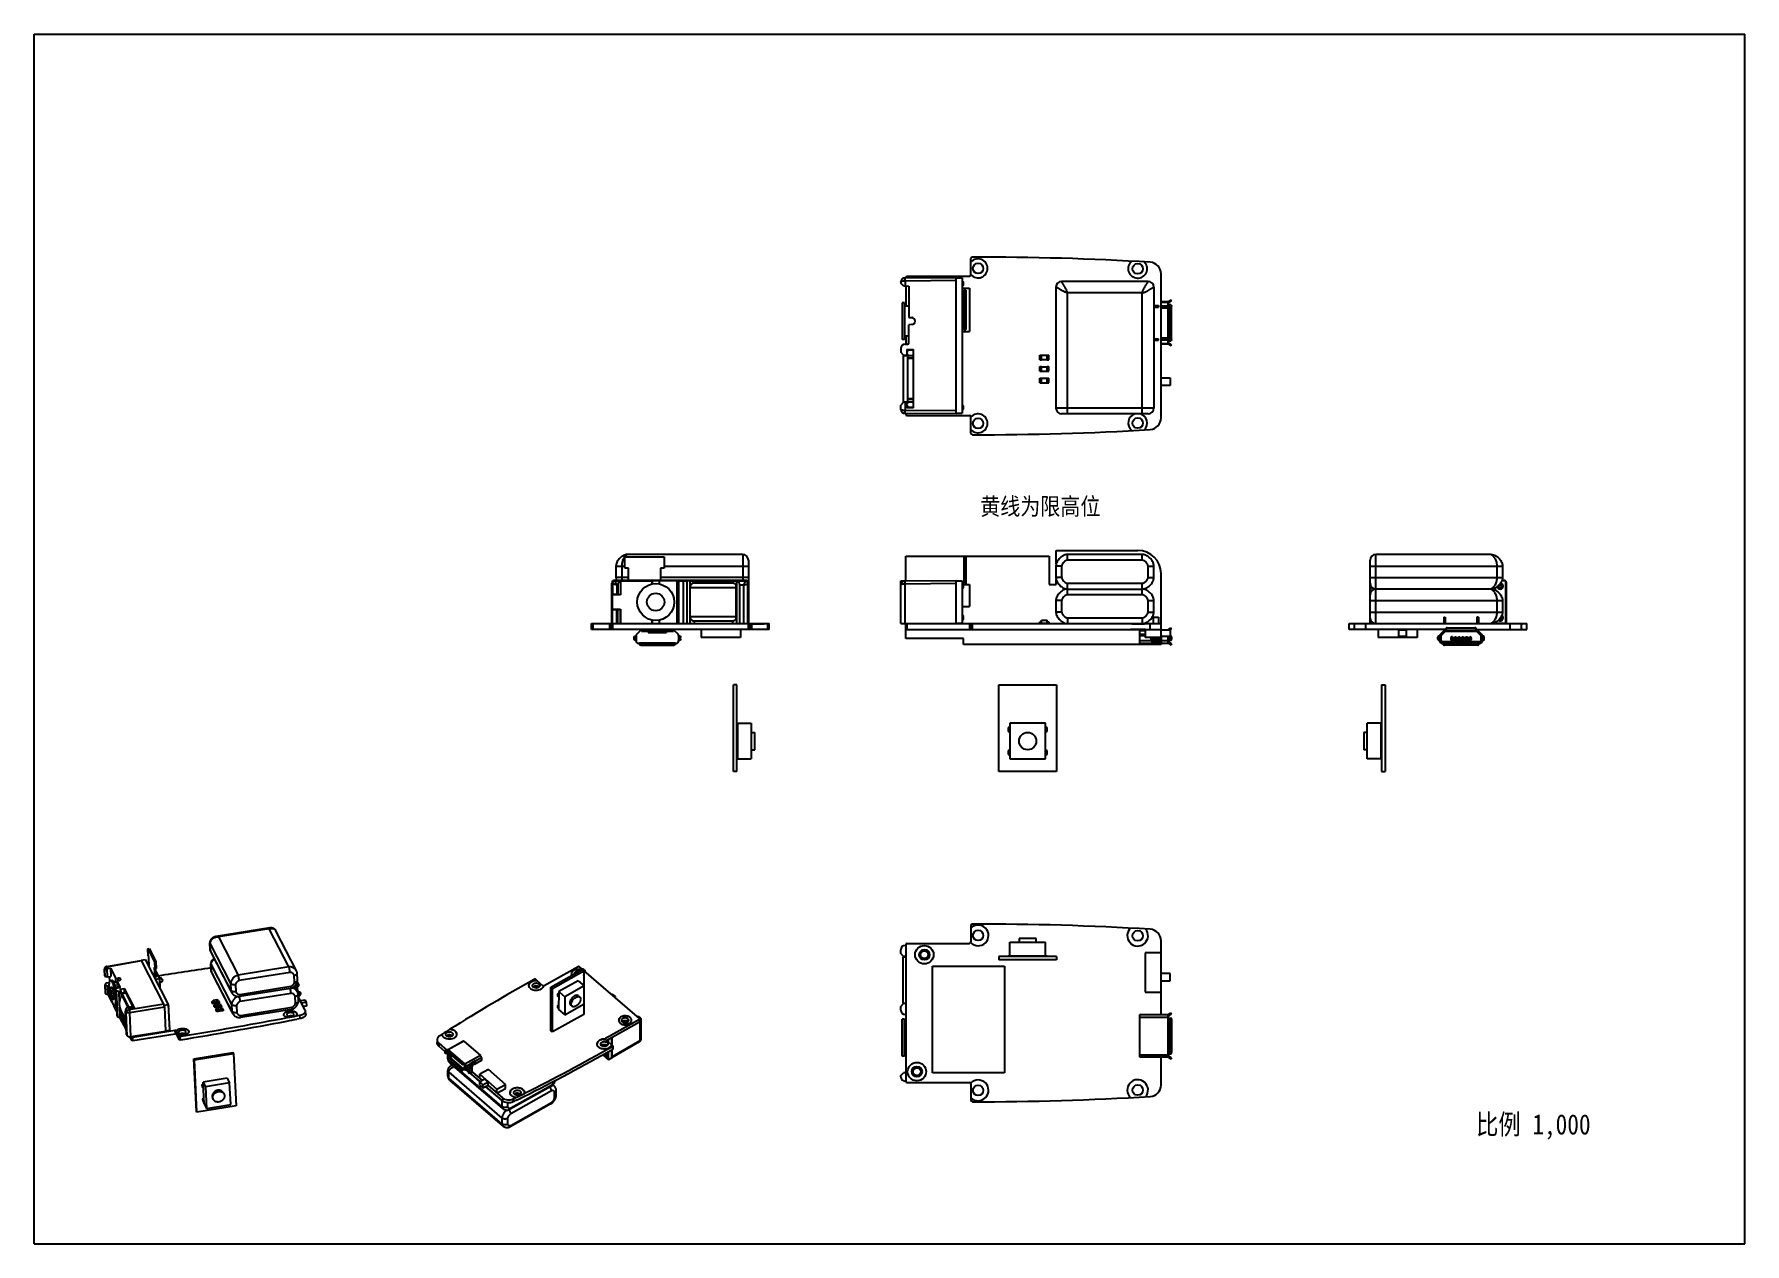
# Model space of a CAD drawing. Header units: millimetres. Extents: x 0 to 297, y 0 to 210.
import ezdxf

# ---------------------------------------------------------------- set-up
doc = ezdxf.new("R2010")
doc.units = ezdxf.units.MM
doc.header["$LTSCALE"] = 16.335
doc.layers.get('0').update_dxf_attribs({"linetype": 'CONTINUOUS'})
doc.styles.get("Standard").update_dxf_attribs({"font": 'txt', "width": 0.85})

msp = doc.modelspace()

# ---------------------------------------------------------------- texts
at = {"insert": (164.25, 129.53), "char_height": 3, "width": 41.3931, "attachment_point": 1}
msp.add_mtext('{\\fSimSun|b0|i0|c134|p2;\\C1;黄线为限高位}', dxfattribs=at)
at = {"color": 2, "linetype": 'Continuous', "insert": (270.23, 22.49), "char_height": 3.5, "width": 23.8, "attachment_point": 3, "line_spacing_factor": 0.9}
msp.add_mtext('比例 1,000', dxfattribs=at)

# ---------------------------------------------------------------- linework, layer by layer
at = {"color": 7, "linetype": 'Continuous'}
for p, q in [((0, 0), (0, 210)), ((0, 210), (297, 210)), ((297, 0), (297, 210)), ((162.64, 168.21), (162.64, 171.06)), ((150.45, 166.96), (150.45, 166.79)), ((150.95, 166.29), (150.45, 166.79)), ((151.2, 167.71), (160.05, 167.79)), ((151.2, 167.21), (160.05, 167.29)), ((151.2, 167.21), (151.2, 166.28)), ((162.39, 167.96), (151.59, 167.96)), ((160.05, 144.09), (160.05, 167.79)), ((160.05, 167.69), (161.1, 167.69)), ((161.1, 167.69), (161.1, 144.19)), ((161.18, 167.11), (161.1, 167.11)), ((161.18, 167.11), (161.35, 166.94)), ((161.18, 167.11), (161.18, 166.26)), ((161.35, 166.44), (161.18, 166.26)), ((161.35, 166.44), (161.35, 166.94)), ((193.39, 167.09), (178.39, 167.09)), ((195.64, 143.37), (195.64, 168.41)), ((151.09, 163.39), (150.69, 163.39)), ((150.69, 163.39), (150.69, 156.99)), ((150.95, 166.29), (151.85, 166.27)), ((151.09, 163.39), (151.09, 156.99)), ((151.34, 166.28), (151.34, 162.79)), ((151.85, 166.27), (151.85, 160.81)), ((161.18, 166.26), (161.1, 166.26)), ((161.1, 165.89), (162.4, 165.89)), ((161.4, 165.54), (161.75, 165.54)), ((161.4, 165.54), (161.4, 158.74)), ((161.75, 165.54), (161.75, 158.74)), ((162.4, 165.89), (162.4, 158.39)), ((177.39, 166.09), (177.39, 145.09)), ((192.39, 165.09), (179.39, 165.09)), ((179.39, 144.09), (179.39, 165.09)), ((192.39, 144.09), (192.39, 165.09)), ((194.39, 166.09), (194.39, 145.09)), ((195.64, 163.6), (196.89, 163.6)), ((195.64, 163.46), (196.89, 163.46)), ((196.89, 156.18), (196.89, 163.6)), ((197.35, 163.91), (196.92, 163.61)), ((197.07, 163.4), (197.49, 163.7)), ((197.33, 163.59), (197.19, 163.79)), ((197.35, 163.91), (197.49, 163.7)), ((151.85, 162.79), (151.09, 162.79)), ((151.85, 160.81), (152.35, 160.79)), ((194.39, 162.89), (195.2, 162.89)), ((194.39, 162.64), (195.2, 162.64)), ((195.2, 162.89), (195.2, 162.64)), ((195.64, 162.82), (196.89, 162.82)), ((195.64, 162.51), (196.89, 162.51)), ((197.33, 162.99), (196.89, 162.99)), ((196.89, 162.49), (197.33, 162.49)), ((196.92, 162.49), (196.92, 157.29)), ((197.07, 162.99), (197.07, 162.49)), ((197.49, 162.29), (197.34, 162.29)), ((197.34, 157.49), (197.34, 162.29)), ((197.49, 156.99), (197.49, 162.79)), ((151.85, 157.59), (151.09, 157.59)), ((151.34, 157.59), (151.34, 156.18)), ((152.35, 159.58), (151.85, 159.57)), ((151.85, 156.44), (151.85, 159.57)), ((161.1, 158.39), (162.4, 158.39)), ((161.4, 158.74), (161.75, 158.74)), ((197.34, 157.49), (197.49, 157.49)), ((150.45, 155.43), (150.45, 154.79)), ((150.95, 154.29), (150.45, 154.79)), ((151.09, 156.99), (150.69, 156.99)), ((151.2, 156.18), (151.6, 156.19)), ((151.49, 155.26), (152.66, 155.26)), ((151.49, 155.26), (151.49, 154.29)), ((151.49, 154.78), (151.71, 154.9)), ((151.71, 154.48), (151.49, 154.6)), ((151.71, 155.16), (152.51, 155.19)), ((151.71, 154.9), (151.71, 155.16)), ((151.71, 154.18), (151.71, 154.48)), ((152.51, 155.19), (152.66, 155.18)), ((152.66, 145.11), (152.66, 155.26)), ((194.39, 157.14), (195.2, 157.14)), ((194.39, 156.89), (195.2, 156.89)), ((195.2, 156.89), (195.2, 157.14)), ((195.64, 157.27), (196.89, 157.27)), ((195.64, 156.95), (196.89, 156.95)), ((195.64, 156.31), (196.89, 156.31)), ((196.89, 156.18), (195.64, 156.18)), ((196.89, 157.29), (197.33, 157.29)), ((196.89, 156.79), (197.33, 156.79)), ((196.92, 156.17), (197.35, 155.87)), ((197.07, 157.29), (197.07, 156.79)), ((197.49, 156.07), (197.07, 156.37)), ((197.19, 155.98), (197.33, 156.19)), ((197.49, 156.07), (197.35, 155.87)), ((152.66, 154.18), (150.9, 154.18)), ((150.9, 154.18), (150.9, 146.19)), ((150.95, 154.29), (151.49, 154.29)), ((151.34, 154.29), (151.34, 154.18)), ((151.66, 146.19), (151.66, 154.18)), ((152.66, 153.77), (151.66, 153.77)), ((152.66, 153.69), (151.66, 153.69)), ((174.59, 154.29), (174.89, 154.29)), ((174.59, 153.49), (174.59, 154.29)), ((174.59, 153.49), (174.89, 153.49)), ((174.59, 152.29), (174.89, 152.29)), ((174.59, 151.49), (174.59, 152.29)), ((174.59, 151.49), (174.89, 151.49)), ((174.89, 153.49), (174.89, 154.29)), ((174.89, 154.28), (175.89, 154.28)), ((174.89, 153.5), (175.89, 153.5)), ((174.89, 151.49), (174.89, 152.29)), ((174.89, 152.28), (175.89, 152.28)), ((174.89, 151.5), (175.89, 151.5)), ((175.89, 154.29), (176.19, 154.29)), ((175.89, 153.49), (175.89, 154.29)), ((175.89, 153.49), (176.19, 153.49)), ((175.89, 152.29), (176.19, 152.29)), ((175.89, 151.49), (175.89, 152.29)), ((175.89, 151.49), (176.19, 151.49)), ((176.19, 153.49), (176.19, 154.29)), ((176.19, 151.49), (176.19, 152.29)), ((174.59, 150.29), (174.89, 150.29)), ((174.59, 149.49), (174.59, 150.29)), ((174.59, 149.49), (174.89, 149.49)), ((174.89, 149.49), (174.89, 150.29)), ((174.89, 150.28), (175.89, 150.28)), ((174.89, 149.5), (175.89, 149.5)), ((175.89, 150.29), (176.19, 150.29)), ((175.89, 149.49), (175.89, 150.29)), ((175.89, 149.49), (176.19, 149.49)), ((176.19, 149.49), (176.19, 150.29)), ((195.64, 150.34), (197.24, 150.34)), ((197.24, 149.04), (195.64, 149.04)), ((197.24, 150.34), (197.24, 149.04)), ((150.95, 146.09), (150.45, 145.59)), ((150.45, 144.92), (150.45, 145.59)), ((150.9, 146.19), (152.66, 146.19)), ((150.95, 146.09), (151.49, 146.09)), ((151.2, 146.09), (151.2, 144.67)), ((151.34, 146.19), (151.34, 146.09)), ((151.49, 145.11), (151.49, 146.09)), ((151.49, 145.77), (151.71, 145.9)), ((151.71, 145.47), (151.49, 145.6)), ((152.66, 146.69), (151.66, 146.69)), ((152.66, 146.6), (151.66, 146.6)), ((151.71, 145.9), (151.71, 146.19)), ((161.15, 145.64), (161.1, 145.64)), ((161.15, 145.64), (161.35, 145.44)), ((161.15, 144.73), (161.15, 145.64)), ((160.05, 144.59), (151.2, 144.67)), ((160.05, 144.09), (151.2, 144.17)), ((151.34, 144.16), (151.34, 144.06)), ((152.66, 145.11), (151.49, 145.11)), ((151.59, 143.81), (162.39, 143.81)), ((151.71, 145.22), (151.71, 145.47)), ((152.51, 145.19), (151.71, 145.22)), ((152.66, 145.19), (152.51, 145.19)), ((160.05, 144.19), (161.1, 144.19)), ((161.15, 144.73), (161.1, 144.73)), ((161.35, 144.94), (161.15, 144.73)), ((161.35, 144.94), (161.35, 145.44)), ((162.64, 140.71), (162.64, 143.56)), ((194.39, 145.09), (177.39, 145.09)), ((193.39, 144.09), (178.39, 144.09)), ((102.56, 117.27), (102.56, 119.27)), ((102.56, 119.27), (109.36, 119.27)), ((123.01, 119.67), (103.01, 119.67)), ((109.36, 119.27), (109.36, 117.27)), ((123.01, 119.67), (123.01, 115.17)), ((161.4, 119.27), (161.4, 114.47)), ((161.4, 119.27), (161.75, 119.27)), ((161.75, 119.27), (161.75, 114.47)), ((179.39, 118.67), (179.39, 119.67)), ((192.39, 119.67), (179.39, 119.67)), ((192.39, 118.67), (192.39, 119.67)), ((232.94, 107.67), (232.94, 119.67)), ((252.94, 119.67), (232.94, 119.67)), ((101.01, 117.67), (101.01, 115.67)), ((101.01, 117.67), (102.56, 117.67)), ((102.01, 117.67), (102.01, 115.67)), ((103.16, 117.27), (102.56, 117.27)), ((103.16, 115.17), (103.16, 117.27)), ((108.76, 117.27), (108.76, 115.17)), ((109.36, 117.27), (108.76, 117.27)), ((109.36, 117.67), (124.01, 117.67)), ((124.01, 118.67), (124.01, 107.67)), ((161.4, 117.27), (161.75, 117.27)), ((177.39, 117.67), (177.39, 115.67)), ((178.39, 117.67), (177.39, 117.67)), ((178.39, 117.67), (178.39, 115.67)), ((192.39, 118.67), (179.39, 118.67)), ((193.39, 117.67), (194.39, 117.67)), ((193.39, 115.67), (193.39, 117.67)), ((194.39, 115.67), (194.39, 117.67)), ((231.94, 107.67), (231.94, 118.67)), ((231.94, 117.67), (254.94, 117.67)), ((253.94, 117.67), (253.94, 115.67)), ((254.94, 117.67), (254.94, 115.67)), ((100.31, 107.67), (100.31, 114.67)), ((100.38, 114.6), (100.31, 114.67)), ((100.38, 114.6), (100.38, 112.7)), ((100.41, 114.97), (100.41, 115.07)), ((100.41, 115.07), (100.51, 115.07)), ((100.88, 115.1), (100.81, 115.17)), ((123.51, 115.17), (100.81, 115.17)), ((100.88, 115.1), (101.81, 115.1)), ((103.16, 115.67), (101.01, 115.67)), ((101.13, 114.35), (101.13, 112.72)), ((101.13, 114.35), (101.31, 114.35)), ((101.31, 114.35), (101.31, 112.72)), ((101.81, 115.05), (101.81, 112.71)), ((101.82, 115.1), (101.82, 112.67)), ((101.82, 115.1), (107.29, 115.1)), ((107.29, 115.1), (107.3, 115.11)), ((107.29, 114.56), (107.29, 115.1)), ((107.3, 115.11), (107.3, 114.57)), ((108.51, 115.11), (108.51, 114.57)), ((108.51, 115.11), (108.53, 115.1)), ((108.53, 115.1), (108.53, 114.56)), ((111.66, 115.1), (108.53, 115.1)), ((124.01, 115.67), (108.76, 115.67)), ((111.66, 107.67), (111.66, 115.1)), ((111.91, 107.67), (111.91, 115.1)), ((112.66, 115.09), (112.66, 107.67)), ((112.66, 115.09), (113.31, 115.09)), ((113.31, 115.09), (113.31, 107.67)), ((113.81, 115.09), (113.31, 115.09)), ((113.81, 115.11), (122.01, 115.11)), ((113.81, 115.09), (113.81, 107.67)), ((113.91, 114.02), (113.81, 114.02)), ((113.91, 108.68), (113.91, 114.17)), ((113.91, 113.92), (121.9, 113.92)), ((121.4, 114.67), (114.41, 114.67)), ((114.56, 115.11), (114.56, 114.67)), ((121.25, 115.11), (121.25, 114.67)), ((121.9, 108.68), (121.9, 114.17)), ((122.01, 114.02), (121.9, 114.02)), ((122.01, 107.67), (122.01, 115.1)), ((122.01, 115.1), (123.43, 115.1)), ((122.51, 107.67), (122.51, 114.35)), ((123.18, 114.35), (122.51, 114.35)), ((123.18, 107.67), (123.18, 114.35)), ((123.51, 115.17), (123.43, 115.1)), ((123.81, 115.07), (123.91, 115.07)), ((123.91, 115.07), (123.91, 114.97)), ((123.93, 114.6), (124.01, 114.67)), ((123.93, 107.67), (123.93, 114.6)), ((150.45, 115.09), (160.05, 115.17)), ((150.45, 107.67), (150.45, 115.09)), ((150.95, 115.09), (150.95, 115.05)), ((151.2, 114.6), (160.05, 114.67)), ((151.2, 107.67), (151.2, 114.6)), ((160.05, 107.67), (160.05, 115.17)), ((160.05, 115.07), (161.1, 115.07)), ((161.1, 115.07), (161.1, 107.77)), ((161.15, 114.63), (161.1, 114.63)), ((161.15, 113.72), (161.1, 113.72)), ((161.15, 113.72), (161.15, 114.63)), ((161.35, 114.42), (161.15, 114.63)), ((161.35, 113.92), (161.15, 113.72)), ((161.3, 114.47), (162.4, 114.47)), ((161.35, 113.92), (161.35, 114.42)), ((162.4, 114.47), (162.4, 110.67)), ((178.39, 115.67), (177.39, 115.67)), ((179.39, 112.67), (179.39, 114.67)), ((179.39, 114.67), (192.39, 114.67)), ((179.39, 113.67), (192.39, 113.67)), ((192.39, 112.67), (192.39, 114.67)), ((193.39, 115.67), (194.39, 115.67)), ((231.94, 115.67), (254.94, 115.67)), ((232.04, 114.24), (232.04, 113.11)), ((252.94, 113.67), (232.94, 113.67)), ((253.74, 113.44), (253.74, 113.91)), ((254.7, 113.77), (254.7, 113.7)), ((255.54, 115.07), (254.8, 115.07)), ((254.84, 115.17), (255.14, 115.17)), ((255.54, 107.77), (255.54, 115.07)), ((255.64, 107.67), (255.64, 114.67)), ((100.38, 110.17), (100.38, 112.67)), ((101.82, 112.67), (100.38, 112.67)), ((100.38, 110.15), (100.38, 110.17)), ((100.38, 110.17), (101.82, 110.17)), ((100.38, 107.67), (100.38, 110.15)), ((101.13, 112.72), (101.31, 112.72)), ((101.13, 107.67), (101.13, 110.12)), ((101.13, 110.12), (101.31, 110.12)), ((101.31, 112.72), (101.81, 112.71)), ((101.31, 110.12), (101.81, 110.14)), ((101.31, 107.67), (101.31, 110.12)), ((101.81, 112.71), (101.82, 112.67)), ((101.81, 110.14), (101.82, 110.17)), ((101.81, 107.67), (101.81, 110.14)), ((101.82, 110.17), (101.82, 107.67)), ((161.1, 110.67), (162.4, 110.67)), ((177.39, 111.67), (177.39, 109.67)), ((178.39, 111.67), (177.39, 111.67)), ((178.39, 111.67), (178.39, 109.67)), ((192.39, 112.67), (179.39, 112.67)), ((193.39, 111.67), (194.39, 111.67)), ((193.39, 109.67), (193.39, 111.67)), ((194.39, 109.67), (194.39, 111.67)), ((231.94, 111.67), (254.94, 111.67)), ((253.94, 111.67), (253.94, 109.67)), ((254.94, 111.67), (254.94, 109.67)), ((96.78, 106.67), (96.78, 107.67)), ((96.78, 107.67), (100.38, 107.67)), ((97.03, 106.67), (97.03, 107.67)), ((97.68, 107.65), (97.68, 107.67)), ((99.83, 107.65), (97.68, 107.65)), ((99.83, 107.65), (99.83, 107.67)), ((99.88, 107.67), (99.88, 106.69)), ((100.13, 107.67), (100.13, 106.67)), ((100.38, 107.67), (100.38, 106.67)), ((100.38, 107.67), (101.81, 107.67)), ((101.82, 107.67), (127.63, 107.67)), ((107.29, 107.67), (107.29, 108.28)), ((107.3, 108.28), (107.3, 107.67)), ((108.51, 108.28), (108.51, 107.67)), ((108.53, 108.28), (108.53, 107.67)), ((113.91, 108.82), (113.81, 108.82)), ((113.91, 108.92), (121.9, 108.92)), ((114.41, 108.18), (121.4, 108.18)), ((114.56, 108.18), (114.56, 107.67)), ((121.25, 108.18), (121.25, 107.67)), ((122.01, 108.82), (121.9, 108.82)), ((124.03, 106.67), (124.03, 107.67)), ((124.28, 106.67), (124.28, 107.67)), ((124.53, 107.67), (124.53, 106.69)), ((124.58, 107.65), (124.58, 107.67)), ((124.58, 107.65), (126.73, 107.65)), ((126.73, 107.65), (126.73, 107.67)), ((127.38, 106.67), (127.38, 107.67)), ((127.63, 106.67), (127.63, 107.67)), ((150.45, 107.67), (192.72, 107.67)), ((151.34, 106.67), (151.34, 107.67)), ((151.59, 106.67), (151.59, 107.67)), ((160.05, 107.77), (161.1, 107.77)), ((161.15, 109.13), (161.1, 109.13)), ((161.15, 108.22), (161.1, 108.22)), ((161.15, 108.22), (161.15, 109.13)), ((161.35, 108.92), (161.15, 109.13)), ((161.35, 108.42), (161.15, 108.22)), ((161.35, 108.42), (161.35, 108.92)), ((162.39, 107.67), (162.39, 106.67)), ((162.64, 106.67), (162.64, 107.67)), ((162.89, 106.67), (162.89, 107.67)), ((174.59, 107.67), (174.59, 107.97)), ((174.59, 107.97), (174.89, 107.97)), ((174.89, 107.67), (174.89, 108.27)), ((174.89, 108.27), (175.89, 108.27)), ((175.89, 107.68), (174.89, 107.68)), ((175.89, 107.67), (175.89, 108.27)), ((175.89, 107.97), (176.19, 107.97)), ((176.19, 107.97), (176.19, 107.67)), ((178.39, 109.67), (177.39, 109.67)), ((179.39, 108.67), (192.39, 108.67)), ((179.39, 108.67), (179.39, 107.67)), ((190.58, 107.65), (190.58, 107.67)), ((190.58, 107.65), (192.75, 107.65)), ((192.39, 108.67), (192.39, 107.67)), ((192.75, 107.67), (195.64, 107.67)), ((192.75, 107.65), (192.75, 107.67)), ((193.39, 109.67), (194.39, 109.67)), ((193.76, 106.67), (193.76, 107.67)), ((194.3, 108.77), (195.2, 108.77)), ((194.3, 108.77), (194.3, 107.67)), ((195.2, 108.77), (195.2, 107.67)), ((195.64, 105.27), (195.64, 107.67)), ((196.92, 106.63), (197.34, 106.95)), ((197.34, 106.95), (197.49, 106.75)), ((228.31, 106.67), (228.31, 107.67)), ((228.31, 107.67), (258.31, 107.67)), ((229.04, 107.65), (229.04, 107.67)), ((229.04, 107.65), (229.16, 107.65)), ((229.16, 107.65), (229.16, 107.67)), ((229.22, 106.67), (229.22, 107.67)), ((231.22, 106.67), (231.22, 107.67)), ((231.94, 109.67), (254.94, 109.67)), ((232.04, 108.24), (232.04, 107.77)), ((232.04, 107.77), (232.5, 107.77)), ((244.74, 108.77), (244.74, 107.67)), ((244.74, 108.77), (244.99, 108.77)), ((244.99, 108.77), (244.99, 107.67)), ((245.34, 106.95), (245.34, 106.75)), ((245.34, 106.95), (250.14, 106.95)), ((250.14, 106.75), (250.14, 106.95)), ((250.49, 108.77), (250.49, 107.67)), ((250.74, 108.77), (250.49, 108.77)), ((250.74, 108.77), (250.74, 107.67)), ((253.45, 107.77), (255.54, 107.77)), ((256.26, 106.67), (256.26, 107.67)), ((258.25, 106.67), (258.25, 107.67)), ((258.31, 107.65), (258.31, 107.67)), ((258.31, 107.65), (258.43, 107.65)), ((258.34, 107.67), (259.16, 107.67)), ((258.43, 107.65), (258.43, 107.67)), ((259.16, 106.67), (259.16, 107.67)), ((97.46, 106.67), (96.78, 106.67)), ((97.46, 106.69), (97.46, 106.67)), ((97.46, 106.69), (100.01, 106.69)), ((126.91, 106.67), (97.5, 106.67)), ((100.01, 106.69), (100.01, 106.67)), ((104.19, 104.97), (104.19, 105.32)), ((104.3, 105.52), (104.49, 105.52)), ((104.3, 104.77), (104.5, 104.77)), ((104.49, 104.77), (104.49, 105.52)), ((104.5, 105.54), (104.5, 104.72)), ((105.27, 106.49), (104.63, 105.86)), ((104.95, 104.27), (111.47, 104.27)), ((105.11, 104.26), (105.11, 104.07)), ((111.31, 104.26), (105.11, 104.26)), ((105.45, 106.6), (105.45, 106.38)), ((105.45, 106.38), (110.97, 106.38)), ((105.57, 106.64), (105.57, 106.62)), ((105.59, 106.62), (105.98, 106.62)), ((105.61, 106.67), (105.61, 106.63)), ((105.61, 106.63), (105.98, 106.63)), ((105.62, 106.62), (105.62, 106.38)), ((105.98, 106.38), (105.98, 106.67)), ((106.43, 106.38), (106.43, 106.67)), ((106.43, 106.63), (106.78, 106.63)), ((106.78, 106.62), (106.43, 106.62)), ((106.62, 106.38), (106.62, 106.12)), ((106.62, 106.12), (109.8, 106.12)), ((106.78, 106.38), (106.78, 106.67)), ((106.78, 106.52), (107.03, 106.52)), ((107.03, 106.38), (107.03, 106.67)), ((107.03, 106.63), (107.43, 106.63)), ((107.43, 106.62), (107.03, 106.62)), ((107.43, 106.38), (107.43, 106.67)), ((107.43, 106.52), (107.68, 106.52)), ((107.68, 106.38), (107.68, 106.67)), ((107.68, 106.63), (108.08, 106.63)), ((108.08, 106.62), (107.68, 106.62)), ((108.08, 106.38), (108.08, 106.67)), ((108.08, 106.52), (108.33, 106.52)), ((108.33, 106.38), (108.33, 106.67)), ((108.33, 106.63), (108.73, 106.63)), ((108.73, 106.62), (108.33, 106.62)), ((108.73, 106.38), (108.73, 106.67)), ((108.73, 106.52), (108.98, 106.52)), ((108.98, 106.38), (108.98, 106.67)), ((108.98, 106.63), (109.38, 106.63)), ((109.38, 106.62), (108.98, 106.62)), ((109.38, 106.38), (109.38, 106.67)), ((109.38, 106.52), (109.63, 106.52)), ((109.63, 106.38), (109.63, 106.67)), ((109.63, 106.63), (109.98, 106.63)), ((109.98, 106.62), (109.63, 106.62)), ((109.8, 106.38), (109.8, 106.12)), ((109.98, 106.38), (109.98, 106.67)), ((110.43, 106.38), (110.43, 106.67)), ((110.43, 106.63), (110.81, 106.63)), ((110.83, 106.62), (110.43, 106.62)), ((110.8, 106.62), (110.8, 106.38)), ((110.81, 106.63), (110.81, 106.67)), ((110.84, 106.64), (110.84, 106.62)), ((110.97, 106.6), (110.97, 106.38)), ((111.78, 105.86), (111.14, 106.49)), ((111.31, 104.07), (111.31, 104.27)), ((111.92, 104.72), (111.92, 105.54)), ((112.11, 105.52), (111.92, 105.52)), ((111.93, 105.52), (111.93, 104.77)), ((111.93, 104.77), (112.11, 104.77)), ((112.23, 104.97), (112.23, 105.32)), ((115.81, 106.67), (115.81, 105.27)), ((122.61, 105.27), (115.81, 105.27)), ((122.61, 106.67), (122.61, 105.27)), ((124.4, 106.69), (124.4, 106.67)), ((124.4, 106.69), (126.95, 106.69)), ((126.95, 106.69), (126.95, 106.67)), ((127.63, 106.67), (126.95, 106.67)), ((151.34, 106.67), (195.64, 106.67)), ((162.61, 106.69), (162.61, 106.67)), ((162.61, 106.69), (162.64, 106.69)), ((190.36, 106.69), (192.97, 106.69)), ((190.36, 106.67), (190.36, 106.69)), ((191.95, 104.27), (191.95, 106.67)), ((191.95, 106.49), (192.89, 106.49)), ((191.95, 105.86), (192.89, 105.86)), ((192.89, 105.54), (191.95, 105.54)), ((191.95, 104.72), (193.94, 104.72)), ((191.95, 104.27), (196.89, 104.27)), ((192.38, 106.62), (192.38, 106.67)), ((192.83, 106.62), (192.83, 106.67)), ((192.88, 106.62), (192.89, 106.62)), ((192.89, 106.67), (192.89, 105.27)), ((195.64, 105.27), (192.89, 105.27)), ((192.97, 106.67), (192.97, 106.69)), ((193.94, 104.62), (193.94, 105.27)), ((195.54, 105.21), (193.94, 105.21)), ((193.94, 104.91), (195.54, 104.91)), ((195.54, 104.76), (193.94, 104.76)), ((193.94, 104.62), (195.54, 104.62)), ((195.54, 104.62), (195.54, 105.27)), ((195.54, 104.72), (196.89, 104.72)), ((195.64, 106.62), (196.89, 106.62)), ((197.24, 106.52), (195.64, 106.52)), ((197.24, 105.42), (195.64, 105.42)), ((196.89, 106.52), (196.89, 106.62)), ((196.89, 104.27), (196.89, 105.42)), ((196.89, 104.77), (197.33, 104.77)), ((196.92, 105.42), (196.92, 104.77)), ((196.92, 104.26), (197.34, 103.95)), ((197.07, 104.46), (197.49, 104.15)), ((197.33, 106.63), (197.18, 106.83)), ((197.18, 104.07), (197.33, 104.27)), ((197.19, 106.52), (197.49, 106.75)), ((197.24, 106.52), (197.24, 105.42)), ((197.24, 105.52), (197.33, 105.52)), ((197.49, 104.15), (197.34, 103.95)), ((197.49, 105.32), (197.35, 105.32)), ((197.35, 104.97), (197.35, 105.32)), ((197.35, 104.97), (197.49, 104.97)), ((197.49, 105.32), (197.49, 104.97)), ((229.13, 106.67), (228.31, 106.67)), ((229.02, 106.67), (229.02, 106.69)), ((229.02, 106.69), (229.17, 106.69)), ((229.17, 106.67), (229.17, 106.69)), ((245.14, 106.67), (229.17, 106.67)), ((233.34, 106.67), (233.34, 105.27)), ((240.14, 105.27), (233.34, 105.27)), ((236.89, 106.52), (236.89, 105.42)), ((238.19, 106.52), (236.89, 106.52)), ((238.19, 105.42), (236.89, 105.42)), ((238.19, 106.52), (238.19, 105.42)), ((240.14, 106.67), (240.14, 105.27)), ((243.72, 104.97), (243.72, 105.32)), ((243.92, 105.32), (243.72, 105.32)), ((243.72, 104.97), (243.92, 104.97)), ((243.83, 105.52), (244.03, 105.52)), ((243.83, 104.77), (244.28, 104.77)), ((243.92, 105.32), (243.92, 104.97)), ((244.03, 105.52), (244.03, 105.54)), ((244.03, 104.77), (244.03, 104.72)), ((244.04, 105.52), (244.28, 105.52)), ((244.16, 105.86), (244.8, 106.49)), ((244.22, 104.77), (244.22, 105.52)), ((244.28, 104.72), (244.28, 105.54)), ((244.98, 106.32), (244.34, 105.68)), ((251, 104.52), (244.48, 104.52)), ((244.64, 104.27), (244.48, 104.27)), ((244.64, 104.07), (244.64, 104.52)), ((250.84, 104.46), (244.64, 104.46)), ((244.84, 104.15), (244.84, 103.95)), ((244.84, 104.15), (250.64, 104.15)), ((245.1, 106.62), (245.1, 106.64)), ((245.14, 106.62), (245.12, 106.62)), ((245.12, 106.37), (250.35, 106.37)), ((245.14, 106.37), (245.14, 106.83)), ((245.14, 106.43), (250.34, 106.43)), ((250.14, 106.75), (245.34, 106.75)), ((245.99, 105.21), (245.99, 104.91)), ((245.99, 105.21), (245.99, 104.91)), ((245.99, 105.21), (245.99, 105.21)), ((245.99, 104.91), (245.99, 104.91)), ((246.06, 105.26), (246.04, 105.26)), ((246.04, 104.86), (246.14, 104.86)), ((246.08, 105.12), (246.08, 105.21)), ((246.24, 105.21), (246.08, 105.21)), ((246.15, 105.01), (246.08, 105.12)), ((246.24, 105.36), (246.14, 105.36)), ((246.14, 104.76), (249.34, 104.76)), ((246.15, 105.01), (246.64, 105.01)), ((246.16, 104.91), (246.16, 105.01)), ((246.16, 104.91), (249.31, 104.91)), ((246.17, 105.21), (246.17, 105.08)), ((246.24, 105.08), (246.17, 105.08)), ((246.24, 105.08), (246.24, 105.36)), ((246.24, 105.26), (246.64, 105.26)), ((246.64, 105.11), (246.24, 105.11)), ((246.25, 104.98), (246.25, 104.91)), ((246.64, 104.98), (246.25, 104.98)), ((246.64, 105.36), (246.64, 104.98)), ((246.64, 105.36), (246.89, 105.36)), ((246.89, 105.21), (246.64, 105.21)), ((246.89, 104.98), (246.89, 105.36)), ((246.89, 105.26), (247.29, 105.26)), ((247.29, 105.11), (246.89, 105.11)), ((246.89, 105.01), (247.29, 105.01)), ((247.29, 104.98), (246.89, 104.98)), ((247.29, 105.36), (247.29, 104.98)), ((247.29, 105.36), (247.54, 105.36)), ((247.54, 105.21), (247.29, 105.21)), ((247.54, 104.98), (247.54, 105.36)), ((247.54, 105.26), (247.94, 105.26)), ((247.94, 105.11), (247.54, 105.11)), ((247.54, 105.01), (247.94, 105.01)), ((247.94, 104.98), (247.54, 104.98)), ((247.94, 105.36), (247.94, 104.98)), ((247.94, 105.36), (248.19, 105.36)), ((248.19, 105.21), (247.94, 105.21)), ((248.19, 104.98), (248.19, 105.36)), ((248.19, 105.26), (248.59, 105.26)), ((248.59, 105.11), (248.19, 105.11)), ((248.19, 105.01), (248.59, 105.01)), ((248.59, 104.98), (248.19, 104.98)), ((248.59, 105.36), (248.59, 104.98)), ((248.59, 105.36), (248.84, 105.36)), ((248.84, 105.21), (248.59, 105.21)), ((248.84, 104.98), (248.84, 105.36)), ((248.84, 105.26), (249.24, 105.26)), ((249.24, 105.11), (248.84, 105.11)), ((248.84, 105.01), (249.33, 105.01)), ((249.22, 104.98), (248.84, 104.98)), ((249.22, 104.91), (249.22, 104.98)), ((249.24, 105.36), (249.24, 105.08)), ((249.24, 105.36), (249.34, 105.36)), ((249.39, 105.21), (249.24, 105.21)), ((249.24, 105.08), (249.3, 105.08)), ((249.3, 105.08), (249.3, 105.21)), ((249.31, 105.01), (249.31, 104.91)), ((249.33, 105.01), (249.39, 105.12)), ((249.33, 104.86), (249.43, 104.86)), ((249.39, 105.21), (249.39, 105.12)), ((249.43, 105.26), (249.41, 105.26)), ((249.48, 104.91), (249.48, 105.21)), ((249.49, 105.21), (249.48, 105.21)), ((249.48, 104.91), (249.49, 104.91)), ((249.49, 105.21), (249.49, 104.91)), ((250.34, 106.37), (250.34, 106.83)), ((250.34, 106.67), (258.3, 106.67)), ((250.35, 106.62), (250.34, 106.62)), ((250.37, 106.64), (250.37, 106.62)), ((251.14, 105.68), (250.49, 106.32)), ((250.64, 103.95), (250.64, 104.15)), ((250.67, 106.49), (251.31, 105.86)), ((250.84, 104.07), (250.84, 104.52)), ((251, 104.27), (250.84, 104.27)), ((251.2, 104.72), (251.2, 105.54)), ((251.2, 105.52), (251.64, 105.52)), ((251.2, 104.77), (251.44, 104.77)), ((251.25, 105.52), (251.25, 104.77)), ((251.45, 105.54), (251.45, 105.52)), ((251.45, 104.77), (251.45, 104.72)), ((251.64, 104.77), (251.45, 104.77)), ((251.55, 105.32), (251.55, 104.97)), ((251.76, 105.32), (251.55, 105.32)), ((251.55, 104.97), (251.76, 104.97)), ((251.76, 104.97), (251.76, 105.32)), ((258.3, 106.67), (258.3, 106.69)), ((258.3, 106.69), (258.45, 106.69)), ((258.34, 106.67), (259.16, 106.67)), ((258.45, 106.67), (258.45, 106.69)), ((105.31, 103.95), (111.11, 103.95)), ((250.64, 103.95), (244.84, 103.95)), ((121.41, 82.02), (121.41, 97.02)), ((122.01, 97.02), (121.41, 97.02)), ((122.01, 82.02), (122.01, 97.02)), ((167.49, 82.02), (167.49, 97.02)), ((167.49, 97.02), (177.49, 97.02)), ((177.49, 97.02), (177.49, 82.02)), ((233.94, 97.02), (233.94, 82.02)), ((233.94, 97.02), (234.54, 97.02)), ((234.54, 97.02), (234.54, 82.02)), ((122.01, 89.62), (122.11, 89.62)), ((122.11, 90.37), (122.11, 84.17)), ((122.11, 90.37), (124.51, 90.37)), ((124.51, 90.37), (124.51, 84.17)), ((169.39, 89.62), (169.09, 89.62)), ((169.09, 89.62), (169.09, 88.92)), ((175.59, 90.37), (169.39, 90.37)), ((169.39, 90.37), (169.39, 84.17)), ((175.59, 84.17), (175.59, 90.37)), ((175.89, 89.62), (175.59, 89.62)), ((175.89, 88.92), (175.89, 89.62)), ((231.44, 84.17), (231.44, 90.37)), ((233.84, 90.37), (231.44, 90.37)), ((233.84, 84.17), (233.84, 90.37)), ((233.94, 89.62), (233.84, 89.62)), ((122.01, 88.92), (122.11, 88.92)), ((124.51, 88.77), (125.11, 88.77)), ((125.11, 85.77), (125.11, 88.77)), ((169.09, 88.92), (169.39, 88.92)), ((175.59, 88.92), (175.89, 88.92)), ((230.84, 88.77), (230.84, 85.77)), ((231.44, 88.77), (230.84, 88.77)), ((233.94, 88.92), (233.84, 88.92)), ((122.01, 85.62), (122.11, 85.62)), ((122.01, 84.92), (122.11, 84.92)), ((122.11, 84.17), (124.51, 84.17)), ((124.51, 85.77), (125.11, 85.77)), ((169.39, 85.62), (169.09, 85.62)), ((169.09, 85.62), (169.09, 84.92)), ((169.09, 84.92), (169.39, 84.92)), ((169.39, 84.17), (175.59, 84.17)), ((175.89, 85.62), (175.59, 85.62)), ((175.59, 84.92), (175.89, 84.92)), ((175.89, 84.92), (175.89, 85.62)), ((231.44, 85.77), (230.84, 85.77)), ((233.84, 84.17), (231.44, 84.17)), ((233.94, 85.62), (233.84, 85.62)), ((233.94, 84.92), (233.84, 84.92)), ((122.01, 82.02), (121.41, 82.02)), ((177.49, 82.02), (167.49, 82.02)), ((233.94, 82.02), (234.54, 82.02)), ((40.89, 54.86), (31.61, 53.36)), ((40.8, 54.7), (31.98, 53.28)), ((44.22, 48.06), (40.8, 54.7)), ((41.96, 54.34), (41.96, 54.34)), ((45.54, 47.38), (41.96, 54.34)), ((162.64, 55.26), (162.64, 52.41)), ((19.72, 51.21), (19.95, 51.25)), ((19.77, 50), (19.72, 51.21)), ((19.72, 51.21), (20.88, 48.95)), ((19.95, 51.25), (21.12, 48.99)), ((30.55, 51.04), (30.49, 52.25)), ((30.51, 52.18), (30.57, 50.96)), ((30.51, 52.18), (34.1, 45.2)), ((34.16, 43.99), (30.57, 50.96)), ((30.67, 50.64), (34.25, 43.68)), ((30.67, 50.64), (30.67, 50.64)), ((31.98, 53.28), (35.4, 46.64)), ((150.45, 50.39), (150.45, 51.06)), ((151.2, 51.81), (151.35, 51.81)), ((151.34, 51.91), (151.34, 28.26)), ((151.59, 52.16), (162.39, 52.16)), ((169.39, 52.39), (175.59, 52.39)), ((169.39, 49.99), (169.39, 52.39)), ((173.99, 52.99), (170.99, 52.99)), ((170.99, 52.99), (170.99, 52.39)), ((173.99, 52.39), (173.99, 52.99)), ((175.59, 49.99), (175.59, 52.39)), ((195.64, 39.8), (195.64, 52.61)), ((12.17, 47.58), (12.22, 46.57)), ((12.59, 48.16), (18.58, 49.2)), ((12.62, 47.75), (12.69, 46.33)), ((12.63, 48.11), (18.62, 49.16)), ((12.63, 48.11), (12.79, 47.81)), ((12.79, 47.81), (13.24, 47.88)), ((13.24, 47.88), (13.31, 46.4)), ((13.24, 47.88), (14.17, 46.06)), ((18.56, 49.23), (19.27, 49.34)), ((18.56, 49.2), (18.56, 49.23)), ((18.56, 49.23), (18.57, 49.2)), ((22.5, 41.62), (18.62, 49.16)), ((19.27, 49.34), (23.28, 41.54)), ((19.75, 48.41), (19.94, 48.44)), ((19.88, 49.8), (19.77, 50)), ((19.96, 48.1), (19.88, 49.8)), ((20.92, 46.24), (19.96, 48.1)), ((20.83, 47.94), (20.92, 46.24)), ((20.94, 47.74), (20.83, 47.94)), ((20.88, 48.95), (21.12, 48.99)), ((20.88, 48.95), (20.94, 47.74)), ((20.94, 47.74), (21.17, 47.78)), ((21.08, 47.76), (21.15, 46.28)), ((21.12, 48.99), (21.17, 47.78)), ((30.73, 47.4), (30.67, 48.61)), ((30.69, 48.54), (30.75, 47.33)), ((30.69, 48.54), (34.28, 41.56)), ((44.22, 48.06), (35.4, 46.64)), ((94.45, 48.09), (88.57, 44.79)), ((89.71, 44.55), (95.16, 47.6)), ((105.1, 39.12), (94.7, 48.07)), ((95.42, 47.37), (95.16, 47.6)), ((95.51, 47.55), (95.59, 47.49)), ((150.95, 49.89), (150.45, 50.39)), ((151.34, 49.78), (150.9, 49.78)), ((150.9, 41.79), (150.9, 49.78)), ((151.34, 49.89), (150.95, 49.89)), ((177.49, 49.89), (167.49, 49.89)), ((167.49, 49.89), (167.49, 49.29)), ((177.49, 49.29), (167.49, 49.29)), ((169.09, 49.99), (175.89, 49.99)), ((169.09, 49.89), (169.09, 49.99)), ((169.99, 49.89), (169.99, 49.99)), ((174.99, 49.89), (174.99, 49.99)), ((175.89, 49.89), (175.89, 49.99)), ((177.49, 49.89), (177.49, 49.29)), ((195.64, 50.49), (192.89, 50.49)), ((192.89, 50.49), (192.89, 43.69)), ((12.19, 47.49), (12.24, 46.51)), ((12.19, 47.49), (12.22, 47.44)), ((12.22, 47.44), (12.27, 46.45)), ((12.24, 46.51), (12.27, 46.45)), ((12.27, 46.45), (12.69, 46.33)), ((12.3, 44.93), (12.37, 43.5)), ((12.38, 43.45), (12.31, 44.93)), ((12.31, 44.93), (12.34, 44.88)), ((12.41, 43.39), (12.34, 44.88)), ((12.34, 44.88), (12.77, 44.78)), ((12.69, 46.33), (13.31, 46.4)), ((12.69, 45.28), (13.07, 45.36)), ((12.77, 44.78), (13.04, 44.83)), ((12.84, 43.28), (12.77, 44.78)), ((13.12, 45.57), (13.08, 46.38)), ((13.24, 45.71), (13.51, 45.75)), ((13.82, 45.38), (14.31, 45.46)), ((14.17, 46.06), (14.51, 46.11)), ((14.19, 45.52), (14.17, 46.06)), ((14.19, 45.52), (14.27, 45.49)), ((14.32, 45.47), (14.24, 45.46)), ((14.27, 45.49), (14.39, 45.45)), ((14.72, 45.71), (14.38, 45.65)), ((14.38, 45.65), (14.41, 45.11)), ((14.92, 44.61), (14.38, 45.65)), ((14.51, 46.11), (14.53, 45.68)), ((14.92, 44.59), (14.92, 44.61)), ((20.92, 46.24), (21.15, 46.28)), ((21.03, 45.92), (21.76, 46.03)), ((21.1, 47.3), (21.76, 46.03)), ((21.76, 46.03), (21.84, 44.35)), ((34.34, 40.35), (30.75, 47.33)), ((30.84, 47), (34.42, 40.04)), ((30.84, 47), (30.84, 47)), ((34.1, 45.2), (34.16, 43.99)), ((34.95, 44.98), (35.01, 43.77)), ((44.42, 47.12), (35.6, 45.7)), ((35.72, 43.27), (44.53, 44.7)), ((45.18, 45.41), (45.12, 46.63)), ((45.72, 43.74), (45.2, 44.74)), ((45.26, 44.64), (45.57, 44.69)), ((45.57, 44.69), (45.42, 44.98)), ((45.43, 45), (45.58, 44.7)), ((45.58, 44.7), (45.76, 44.85)), ((45.83, 45.01), (45.64, 45.37)), ((45.65, 46.99), (45.65, 46.99)), ((45.71, 45.78), (45.65, 46.99)), ((45.66, 45.43), (45.93, 44.9)), ((45.86, 44.74), (45.69, 44.6)), ((45.86, 44.74), (45.76, 44.85)), ((45.83, 45.01), (45.93, 44.9)), ((87.26, 45.72), (87.07, 45.89)), ((87.26, 45.71), (87.26, 45.72)), ((88.32, 44.8), (87.26, 45.71)), ((89.98, 44.32), (95.42, 47.37)), ((94.43, 45.67), (91.06, 43.78)), ((95.49, 44.77), (92.11, 42.87)), ((94.43, 45.67), (95.49, 44.77)), ((95.42, 47.37), (95.42, 44.82)), ((95.48, 41.64), (95.49, 44.77)), ((95.59, 47.49), (95.56, 47.32)), ((95.59, 47.49), (95.59, 47.3)), ((197.24, 46.94), (195.64, 46.94)), ((195.64, 45.64), (197.24, 45.64)), ((197.24, 45.64), (197.24, 46.94)), ((12.38, 43.45), (12.41, 43.39)), ((12.41, 43.39), (12.84, 43.28)), ((13.19, 43.33), (12.84, 43.28)), ((12.88, 43.28), (12.88, 43.21)), ((12.89, 43.28), (12.89, 43.19)), ((13.53, 41.95), (12.89, 43.19)), ((13.11, 43.32), (13.24, 43.06)), ((14.12, 44.12), (14.34, 39.68)), ((14.14, 44.12), (14.35, 39.62)), ((14.14, 44.12), (14.25, 43.9)), ((14.25, 43.9), (14.46, 39.41)), ((14.67, 43.79), (14.25, 43.9)), ((14.51, 44.45), (14.79, 44.5)), ((14.67, 43.79), (15.04, 43.86)), ((14.67, 43.79), (14.77, 41.83)), ((14.87, 44.18), (15.66, 44.31)), ((14.87, 44.18), (15.04, 43.86)), ((15.04, 43.86), (15.08, 42.9)), ((15.05, 43.4), (15.11, 43.43)), ((15.18, 43.29), (15.06, 43.3)), ((15.07, 43.52), (15.6, 43.61)), ((15.07, 43.52), (15.07, 43.41)), ((15.11, 43.43), (15.07, 43.52)), ((15.18, 43.29), (15.19, 43.11)), ((15.2, 43.27), (15.18, 43.29)), ((15.2, 43.13), (15.2, 43.28)), ((15.2, 43.13), (16.24, 41.1)), ((15.9, 43.57), (15.22, 43.46)), ((15.93, 43.55), (15.25, 43.44)), ((15.94, 43.52), (15.27, 43.41)), ((16.44, 41.13), (15.27, 43.41)), ((15.6, 43.61), (15.71, 43.63)), ((15.7, 43.62), (15.66, 44.31)), ((17.4, 40.94), (15.66, 44.31)), ((15.71, 43.63), (15.75, 43.54)), ((17.14, 41.2), (15.94, 43.52)), ((15.96, 43.74), (15.97, 43.47)), ((22.5, 41.62), (16.48, 40.63)), ((30.91, 42.07), (31.12, 42.1)), ((30.92, 41.89), (30.91, 42.07)), ((31.05, 41.8), (30.91, 42.07)), ((31.06, 41.62), (30.92, 41.89)), ((31.05, 41.8), (31.25, 41.84)), ((31.06, 41.62), (31.05, 41.8)), ((31.26, 41.65), (31.06, 41.62)), ((31.11, 42.28), (31.79, 42.39)), ((31.12, 42.1), (31.11, 42.28)), ((31.24, 42.02), (31.11, 42.28)), ((31.25, 41.84), (31.12, 42.1)), ((31.24, 42.02), (31.92, 42.13)), ((31.25, 41.84), (31.24, 42.02)), ((31.26, 41.65), (31.25, 41.84)), ((31.94, 41.77), (31.26, 41.66)), ((31.45, 41.62), (32.13, 41.73)), ((31.46, 41.43), (31.45, 41.62)), ((31.59, 41.36), (31.45, 41.62)), ((31.92, 42.13), (31.79, 42.39)), ((31.87, 42.22), (32, 42.24)), ((31.94, 41.77), (31.92, 42.13)), ((31.93, 41.95), (32.14, 41.98)), ((31.94, 41.76), (31.93, 41.95)), ((31.93, 41.95), (31.93, 41.95)), ((32.14, 41.8), (31.94, 41.76)), ((31.94, 41.76), (31.94, 41.77)), ((32.14, 41.98), (32, 42.24)), ((32.26, 41.47), (32.13, 41.73)), ((32.14, 41.98), (32.14, 41.8)), ((32.22, 41.56), (32.34, 41.58)), ((32.48, 41.31), (32.34, 41.58)), ((44.47, 44.34), (35.66, 42.91)), ((44.59, 43.48), (35.78, 42.06)), ((45.36, 41.77), (45.3, 42.99)), ((45.35, 44.46), (45.63, 44.5)), ((45.75, 43.91), (45.63, 44.5)), ((45.64, 43.89), (45.75, 43.91)), ((45.79, 43.67), (45.75, 43.66)), ((45.79, 43.74), (45.78, 43.78)), ((45.79, 43.56), (45.79, 43.67)), ((46.02, 43.62), (45.81, 43.66)), ((45.81, 43.66), (45.82, 43.44)), ((45.83, 43.35), (45.83, 43.35)), ((45.89, 42.14), (45.83, 43.35)), ((45.83, 43.2), (46.04, 43.17)), ((45.92, 43.01), (45.84, 43.05)), ((47.06, 40.57), (45.85, 42.94)), ((46.08, 43.71), (45.87, 43.74)), ((45.92, 43.01), (46.02, 43.15)), ((45.94, 43.19), (46.02, 43.15)), ((46, 43), (46.1, 43.13)), ((46.02, 43.62), (46.08, 43.71)), ((46.1, 43.16), (46.09, 43.17)), ((46.22, 43.57), (46.15, 43.48)), ((46.16, 43.27), (46.15, 43.48)), ((46.15, 43.21), (46.21, 43.29)), ((46.16, 43.27), (46.23, 43.35)), ((46.21, 42.24), (46.99, 42.36)), ((46.22, 43.57), (46.23, 43.35)), ((47.21, 41.93), (46.43, 41.8)), ((46.99, 42.36), (47.21, 41.93)), ((47.21, 41.93), (47.25, 41.26)), ((89.71, 36.99), (89.71, 44.55)), ((89.98, 44.32), (89.71, 44.55)), ((89.97, 36.77), (89.98, 44.32)), ((90.85, 43.35), (91.05, 43.47)), ((90.85, 43.35), (90.85, 43)), ((90.85, 43.35), (90.89, 43.31)), ((90.85, 43), (90.89, 42.96)), ((91.05, 43.4), (90.89, 43.31)), ((90.89, 43.31), (90.89, 42.96)), ((90.89, 42.96), (91.05, 43.05)), ((91.06, 43.78), (91.05, 40.66)), ((91.06, 43.78), (92.11, 42.87)), ((92.11, 42.87), (92.11, 39.75)), ((92.11, 39.75), (95.48, 41.64)), ((94.48, 43.05), (94.75, 42.83)), ((95.42, 41.61), (95.42, 39.82)), ((100.58, 43.19), (100.87, 42.95)), ((100.87, 42.95), (100.84, 42.78)), ((100.87, 42.76), (100.87, 42.95)), ((150.45, 41.19), (150.95, 41.69)), ((150.9, 41.79), (151.34, 41.79)), ((151.34, 41.69), (150.95, 41.69)), ((192.89, 43.69), (195.64, 43.69)), ((14.3, 40.45), (13.84, 41.33)), ((13.95, 41.29), (14.23, 41.33)), ((14.14, 41.32), (14.27, 41.05)), ((14.35, 39.62), (14.46, 39.41)), ((14.46, 39.41), (14.89, 39.29)), ((14.8, 41.23), (14.89, 39.29)), ((15.23, 39.35), (14.89, 39.29)), ((16, 37.15), (14.89, 39.3)), ((15.01, 40.58), (15.92, 38.82)), ((15.15, 39.34), (15.97, 37.76)), ((15.19, 40.23), (15.23, 39.35)), ((15.24, 40.15), (15.19, 40.15)), ((15.21, 39.71), (15.39, 39.74)), ((15.45, 39.48), (15.93, 38.55)), ((16.04, 36.35), (15.84, 40.4)), ((15.96, 40.17), (15.84, 40.4)), ((16.15, 36.13), (15.96, 40.17)), ((16.24, 41.1), (16.44, 41.13)), ((16.24, 41.1), (16.48, 40.63)), ((16.6, 40.81), (16.44, 41.13)), ((17.14, 41.2), (16.46, 41.09)), ((17.15, 41.17), (16.48, 41.06)), ((16.58, 40.16), (22.6, 41.15)), ((16.78, 35.96), (16.58, 40.16)), ((17.4, 40.94), (16.6, 40.81)), ((17.1, 41.52), (17.11, 41.25)), ((17.1, 41.52), (17.11, 41.25)), ((22.55, 41.46), (22.57, 41.43)), ((22.57, 41.43), (23.28, 41.54)), ((22.57, 41.43), (22.57, 41.36)), ((22.6, 41.15), (22.8, 36.91)), ((23.28, 41.54), (23.49, 37.11)), ((23.3, 41.5), (23.3, 41.51)), ((23.34, 41.19), (23.31, 41.14)), ((31.26, 41.4), (31.46, 41.44)), ((31.26, 41.22), (31.26, 41.4)), ((31.39, 41.14), (31.26, 41.4)), ((31.4, 40.96), (31.26, 41.22)), ((31.39, 41.14), (31.6, 41.17)), ((31.4, 40.96), (31.39, 41.14)), ((31.6, 40.99), (31.4, 40.96)), ((31.6, 41.17), (31.46, 41.44)), ((31.59, 41.36), (32.26, 41.47)), ((31.59, 41.18), (31.59, 41.36)), ((31.6, 40.99), (31.6, 41.17)), ((32.28, 41.11), (31.6, 41)), ((31.6, 40.74), (31.8, 40.77)), ((31.61, 40.56), (31.6, 40.74)), ((31.73, 40.48), (31.6, 40.74)), ((31.74, 40.29), (31.61, 40.56)), ((31.73, 40.48), (31.94, 40.51)), ((31.74, 40.29), (31.73, 40.48)), ((31.95, 40.33), (31.74, 40.29)), ((31.79, 40.95), (32.47, 41.06)), ((31.8, 40.77), (31.79, 40.95)), ((31.93, 40.69), (31.79, 40.95)), ((31.94, 40.51), (31.8, 40.77)), ((31.93, 40.69), (32.61, 40.8)), ((31.94, 40.51), (31.93, 40.69)), ((31.95, 40.33), (31.94, 40.51)), ((32.62, 40.45), (31.95, 40.34)), ((32.28, 41.11), (32.26, 41.47)), ((32.27, 41.28), (32.48, 41.31)), ((32.27, 41.28), (32.27, 41.29)), ((32.28, 41.1), (32.27, 41.28)), ((32.49, 41.13), (32.28, 41.1)), ((32.28, 41.1), (32.28, 41.11)), ((32.61, 40.8), (32.47, 41.06)), ((32.48, 41.31), (32.49, 41.13)), ((32.56, 40.9), (32.68, 40.92)), ((32.62, 40.45), (32.61, 40.8)), ((32.62, 40.62), (32.61, 40.62)), ((32.62, 40.62), (32.82, 40.65)), ((32.62, 40.44), (32.62, 40.62)), ((32.83, 40.47), (32.62, 40.44)), ((32.62, 40.44), (32.62, 40.44)), ((32.82, 40.65), (32.68, 40.92)), ((32.82, 40.65), (32.83, 40.47)), ((34.28, 41.56), (34.34, 40.35)), ((35.13, 41.34), (35.18, 40.13)), ((44.65, 40.7), (35.83, 39.27)), ((35.89, 39.63), (44.71, 41.06)), ((43.88, 38.66), (43.88, 38.67)), ((44, 39.28), (44, 39.29)), ((45.45, 39.57), (46.13, 39.7)), ((45.45, 39.56), (45.45, 39.57)), ((46.16, 39.09), (45.63, 38.99)), ((45.63, 38.99), (45.63, 39)), ((46.16, 39.09), (46.13, 39.7)), ((47.25, 41.26), (46.75, 41.18)), ((47.14, 39.81), (47.11, 40.42)), ((95.42, 39.82), (89.97, 36.77)), ((90.85, 41.33), (91.05, 41.45)), ((90.85, 41.33), (90.89, 41.3)), ((90.85, 41.33), (90.85, 40.98)), ((90.85, 40.98), (90.89, 40.94)), ((91.05, 41.39), (90.89, 41.3)), ((90.89, 41.3), (90.89, 40.94)), ((90.89, 40.94), (91.05, 41.04)), ((91.05, 40.66), (92.11, 39.75)), ((93.11, 41.46), (93.38, 41.23)), ((105.07, 38.95), (99.19, 35.65)), ((104.68, 39.49), (104.91, 39.47)), ((104.91, 39.47), (105.21, 39.21)), ((105.07, 38.95), (105.07, 38.45)), ((105.14, 39.05), (105.14, 38.54)), ((105.33, 38.98), (105.32, 35.54)), ((150.45, 40.54), (150.45, 41.19)), ((151.09, 38.99), (150.69, 38.99)), ((150.69, 32.59), (150.69, 38.99)), ((151.09, 32.59), (151.09, 38.99)), ((151.34, 39.79), (151.2, 39.79)), ((191.95, 39.8), (193.94, 39.8)), ((191.95, 32.38), (191.95, 39.8)), ((191.95, 39.35), (196.89, 39.35)), ((193.94, 39.8), (193.94, 39.78)), ((193.94, 39.78), (195.54, 39.78)), ((195.54, 39.8), (196.89, 39.8)), ((195.54, 39.8), (195.54, 39.78)), ((196.89, 32.38), (196.89, 39.8)), ((196.89, 39.19), (197.33, 39.19)), ((196.92, 39.8), (197.35, 40.11)), ((196.92, 39.19), (196.92, 32.99)), ((197.07, 39.6), (197.49, 39.9)), ((197.33, 39.79), (197.19, 39.99)), ((197.49, 38.99), (197.34, 38.99)), ((197.34, 33.19), (197.34, 38.99)), ((197.35, 40.11), (197.49, 39.9)), ((197.49, 38.99), (197.49, 33.19)), ((16.04, 36.35), (16.15, 36.13)), ((16.93, 35.34), (16.62, 35.95)), ((16.78, 35.96), (22.8, 36.91)), ((16.88, 35.98), (16.9, 35.94)), ((16.93, 35.34), (16.9, 35.94)), ((17.11, 35.89), (24.44, 37.07)), ((17.14, 35.28), (17.11, 35.89)), ((17.14, 35.28), (24.47, 36.46)), ((22.8, 37), (23.49, 37.11)), ((23.46, 38.16), (23.46, 38.17)), ((23.5, 37.85), (23.47, 37.8)), ((24.44, 37.07), (24.47, 36.46)), ((24.63, 36.46), (24.63, 36.45)), ((24.65, 37.02), (24.68, 36.42)), ((24.66, 37), (24.65, 37.02)), ((24.66, 36.99), (24.66, 37)), ((24.66, 36.99), (25.03, 36.27)), ((25.09, 35.62), (24.68, 36.42)), ((25.03, 36.27), (25.03, 36.28)), ((25.14, 36.07), (25.03, 36.28)), ((25.17, 35.46), (25.14, 36.07)), ((25.38, 35.41), (25.35, 36.01)), ((26.35, 36.18), (26.97, 36.28)), ((70.41, 36.14), (70.81, 36.39)), ((70.81, 36.39), (70.82, 36.4)), ((70.82, 36.4), (70.83, 36.4)), ((70.83, 36.4), (70.83, 36.39)), ((72.18, 37.25), (72.18, 37.24)), ((89.97, 36.77), (89.71, 36.99)), ((99.19, 35.45), (99.19, 35.65)), ((105.07, 38.45), (99.4, 35.27)), ((100.3, 34.51), (100.3, 35.77)), ((100.35, 34.47), (100.35, 35.8)), ((105.14, 38.52), (105.13, 35.22)), ((151.34, 38.39), (151.09, 38.39)), ((25.09, 35.62), (25.09, 35.6)), ((25.17, 35.46), (25.09, 35.6)), ((27.72, 32.13), (34.5, 33.22)), ((27.82, 31.93), (34.6, 33.02)), ((34.6, 33.02), (34.5, 33.22)), ((34.6, 33.02), (35.04, 23.93)), ((69.96, 35.42), (69.96, 34.92)), ((70.27, 34.81), (70.27, 34.31)), ((70.27, 34.81), (71.7, 33.57)), ((71.32, 33.4), (70.27, 34.31)), ((71.33, 33.32), (71.32, 33.44)), ((71.32, 33.44), (71.32, 33.27)), ((71.32, 33.27), (71.33, 33.14)), ((71.32, 33.27), (71.32, 33.26)), ((71.32, 33.26), (71.33, 33.14)), ((71.33, 33.14), (71.33, 33.32)), ((71.33, 33.14), (71.33, 33.14)), ((71.68, 33.56), (71.46, 33.55)), ((71.46, 33.55), (71.47, 33.43)), ((71.47, 33.43), (71.7, 33.44)), ((71.7, 33.06), (71.47, 33.05)), ((71.7, 33.56), (71.7, 33.59)), ((71.78, 33.59), (71.7, 33.45)), ((71.7, 33.56), (71.74, 33.53)), ((71.7, 33.06), (71.7, 33.44)), ((71.73, 33.05), (71.71, 33.06)), ((71.82, 33.54), (71.73, 33.39)), ((74.28, 31.2), (71.73, 33.39)), ((71.75, 33.69), (74.44, 35.2)), ((72.04, 32.4), (71.76, 32.97)), ((71.96, 33.58), (71.81, 33.6)), ((71.81, 33.08), (71.81, 33.32)), ((71.81, 33.08), (71.98, 33.18)), ((71.81, 32.1), (71.81, 32.87)), ((71.82, 33.54), (74.37, 31.34)), ((72.06, 33.11), (71.84, 32.99)), ((71.84, 32.99), (72.12, 32.43)), ((74.59, 35.15), (71.9, 33.65)), ((71.9, 33.65), (74.77, 31.18)), ((74.68, 31.24), (71.96, 33.58)), ((72.56, 32.68), (72.12, 32.43)), ((74.59, 35.15), (77.46, 32.69)), ((77.46, 32.69), (74.77, 31.18)), ((98.74, 32.81), (99.73, 31.96)), ((99.04, 32.83), (99.07, 32.98)), ((99.13, 35.55), (99.13, 35.56)), ((99.13, 35.54), (99.13, 35.55)), ((100.23, 34.56), (99.17, 35.47)), ((99.42, 35.27), (99.5, 35.31)), ((99.73, 34.99), (99.73, 35.45)), ((99.73, 31.96), (99.73, 33.36)), ((100.42, 34.41), (100.23, 34.57)), ((100.3, 32.33), (105.09, 35.1)), ((100.3, 32.28), (100.3, 33.68)), ((105.13, 35.22), (100.34, 32.44)), ((100.34, 32.44), (100.35, 33.7)), ((100.39, 34.23), (100.39, 33.73)), ((100.46, 34.33), (100.46, 33.83)), ((105.32, 35.54), (105.32, 35.54)), ((151.34, 33.19), (151.09, 33.19)), ((191.95, 32.83), (196.89, 32.83)), ((196.89, 32.99), (197.33, 32.99)), ((197.34, 33.19), (197.49, 33.19)), ((28.15, 23.03), (27.72, 32.13)), ((27.82, 31.93), (27.72, 32.13)), ((28.26, 22.83), (27.82, 31.93)), ((71.81, 29.08), (71.81, 30.09)), ((71.81, 30.09), (71.81, 30.09)), ((71.95, 32.08), (72.09, 32.25)), ((71.95, 31.89), (74.06, 30.07)), ((71.97, 32.1), (71.97, 32.56)), ((71.97, 31.79), (71.97, 31.88)), ((81.2, 23.85), (71.97, 31.79)), ((71.97, 29.78), (81.2, 21.83)), ((71.97, 28.77), (71.97, 29.78)), ((74.38, 30.29), (72.09, 32.25)), ((72.65, 32.6), (72.18, 32.35)), ((72.18, 32.35), (74.49, 30.36)), ((81.38, 23.47), (72.21, 31.36)), ((72.58, 31.04), (72.41, 30.94)), ((74.15, 30.01), (74.07, 30.07)), ((74.24, 30.11), (74.38, 30.29)), ((74.24, 30.11), (74.32, 30.05)), ((74.28, 31.2), (74.37, 31.34)), ((74.46, 30.23), (74.32, 30.05)), ((74.54, 31.25), (74.46, 31.11)), ((74.6, 31.09), (74.46, 31.11)), ((74.48, 30.37), (74.48, 30.25)), ((74.48, 30.25), (74.49, 30.24)), ((74.69, 30.48), (74.49, 30.36)), ((74.54, 31.25), (74.68, 31.24)), ((74.69, 30.42), (74.55, 30.34)), ((74.55, 30.34), (74.69, 30.38)), ((74.72, 30.21), (74.63, 30.18)), ((74.69, 30.26), (74.69, 30.43)), ((74.86, 30.4), (74.69, 30.43)), ((74.69, 30.26), (74.86, 30.22)), ((74.7, 31.24), (74.7, 31.11)), ((74.7, 31.11), (74.77, 31.05)), ((74.87, 30.18), (74.7, 30.21)), ((74.73, 30.63), (74.79, 30.78)), ((74.73, 30.63), (74.89, 30.59)), ((74.86, 30.88), (74.86, 30.85)), ((74.86, 30.85), (74.97, 30.76)), ((74.86, 30.4), (74.86, 30.22)), ((74.96, 30.75), (74.89, 30.59)), ((74.89, 30.22), (74.96, 30.37)), ((75.66, 30.68), (74.92, 30.27)), ((74.92, 30.26), (75.46, 29.79)), ((77.42, 28.15), (74.95, 30.28)), ((74.96, 30.37), (74.96, 30.75)), ((75.71, 31.2), (74.97, 30.78)), ((74.97, 30.37), (75.71, 30.79)), ((74.97, 30.37), (74.97, 30.78)), ((75.3, 30.48), (77.77, 28.35)), ((75.46, 29.62), (75.46, 30.57)), ((76.06, 30.73), (75.57, 30.46)), ((75.57, 29.53), (75.57, 30.46)), ((76.06, 29.8), (75.57, 29.53)), ((76.57, 31.74), (75.7, 31.25)), ((75.92, 31.27), (75.71, 31.15)), ((75.71, 31.2), (75.71, 30.79)), ((76.06, 29.8), (76.06, 30.73)), ((76.39, 31.43), (76.1, 31.27)), ((76.1, 31.14), (76.1, 31.26)), ((76.45, 31.41), (76.16, 31.24)), ((76.44, 31.32), (76.16, 31.24)), ((76.52, 31.16), (76.24, 31.09)), ((76.39, 31.43), (76.25, 31.56)), ((76.47, 31.41), (76.45, 31.41)), ((76.47, 31.68), (76.47, 31.37)), ((77.61, 31.77), (76.53, 31.17)), ((77.66, 32.29), (76.58, 31.69)), ((76.58, 31.27), (77.66, 31.88)), ((76.58, 31.69), (76.58, 31.27)), ((78.86, 30.25), (77.36, 29.42)), ((77.66, 32.29), (77.66, 31.88)), ((81.85, 27.68), (78.86, 30.25)), ((99.19, 32.56), (99.34, 32.5)), ((99.42, 32.5), (99.5, 32.54)), ((100.3, 32.28), (99.73, 31.96)), ((151.09, 32.59), (150.69, 32.59)), ((193.94, 32.38), (191.95, 32.38)), ((195.54, 32.39), (193.94, 32.39)), ((193.94, 32.38), (193.94, 32.39)), ((195.54, 32.38), (195.54, 32.39)), ((196.89, 32.38), (195.54, 32.38)), ((195.64, 27.56), (195.64, 32.38)), ((196.92, 32.37), (197.35, 32.07)), ((197.49, 32.27), (197.07, 32.57)), ((197.19, 32.18), (197.33, 32.39)), ((197.49, 32.27), (197.35, 32.07)), ((29.12, 27.62), (29.34, 27.65)), ((29.12, 27.62), (29.14, 27.19)), ((29.12, 27.62), (29.14, 27.58)), ((29.34, 27.62), (29.14, 27.58)), ((29.14, 27.58), (29.16, 27.16)), ((29.14, 27.19), (29.16, 27.16)), ((29.16, 27.16), (29.36, 27.19)), ((33.52, 28.75), (29.32, 28.07)), ((29.5, 24.31), (29.32, 28.07)), ((29.32, 28.07), (29.73, 27.27)), ((33.93, 27.95), (29.73, 27.27)), ((29.73, 27.27), (29.91, 23.51)), ((33.52, 28.75), (33.93, 27.95)), ((33.72, 28.36), (33.73, 28.36)), ((33.73, 28.36), (33.75, 28.33)), ((33.75, 28.33), (33.74, 28.33)), ((33.75, 28.31), (33.75, 28.33)), ((34.11, 24.19), (33.93, 27.95)), ((81.2, 20.83), (71.97, 28.77)), ((81.37, 20.45), (72.2, 28.34)), ((75.57, 29.53), (75.46, 29.62)), ((75.7, 29.6), (77.39, 28.14)), ((78.22, 28.6), (77.35, 28.11)), ((77.35, 28.11), (77.92, 27.62)), ((77.35, 27.56), (77.35, 28.11)), ((77.35, 27.56), (77.92, 27.07)), ((77.36, 28.71), (77.36, 29.42)), ((77.36, 29.42), (80.35, 26.84)), ((77.92, 27.62), (78.79, 28.11)), ((77.92, 27.07), (77.92, 27.62)), ((77.92, 27.07), (78.79, 27.56)), ((78.79, 28.11), (78.22, 28.6)), ((78.35, 27.31), (81.21, 24.86)), ((81.28, 24.83), (78.38, 27.33)), ((78.74, 27.53), (81.28, 25.34)), ((78.79, 27.56), (78.79, 28.11)), ((80.35, 26.84), (81.85, 27.68)), ((80.35, 26.14), (81.85, 26.98)), ((80.35, 26.14), (80.35, 26.84)), ((81.85, 26.98), (81.85, 27.68)), ((89.71, 27.31), (82.64, 23.35)), ((82.73, 23.58), (89.81, 27.55)), ((90.29, 27.4), (90.06, 27.6)), ((150.45, 29.19), (150.95, 29.69)), ((150.45, 29.01), (150.45, 29.19)), ((151.34, 29.69), (150.95, 29.69)), ((151.34, 28.26), (151.2, 28.26)), ((151.59, 28.01), (162.39, 28.01)), ((162.64, 27.76), (162.64, 24.91)), ((35.04, 23.93), (28.26, 22.83)), ((29.24, 25.19), (29.45, 25.23)), ((29.24, 25.19), (29.26, 24.77)), ((29.24, 25.19), (29.25, 25.16)), ((29.46, 25.19), (29.25, 25.16)), ((29.25, 25.16), (29.27, 24.73)), ((29.26, 24.77), (29.27, 24.73)), ((29.27, 24.73), (29.48, 24.77)), ((29.5, 24.31), (29.91, 23.51)), ((29.91, 23.51), (34.11, 24.19)), ((30.99, 25.25), (31.09, 25.05)), ((32.85, 26.21), (32.96, 26.01)), ((81.21, 24.86), (81.2, 23.85)), ((81.28, 25.34), (81.28, 24.83)), ((82.19, 24.48), (82.19, 23.78)), ((89.71, 24.29), (82.63, 20.32)), ((89.81, 26.54), (82.73, 22.57)), ((82.73, 20.56), (89.81, 24.52)), ((83.18, 25.15), (83.64, 25.38)), ((83.18, 25.15), (83.18, 24.65)), ((83.78, 26.18), (83.38, 25.96)), ((83.64, 25.38), (83.64, 25.37)), ((83.64, 25.37), (83.64, 25.37)), ((83.76, 24.95), (83.76, 24.94)), ((85, 25.56), (85, 25.55)), ((85, 25.56), (85, 25.55)), ((85, 25.56), (85, 25.56)), ((85.12, 26.12), (85.12, 26.11)), ((90.36, 25.33), (90.36, 26.34)), ((90.62, 25.71), (90.62, 26.72)), ((28.26, 22.83), (28.15, 23.03)), ((81.2, 21.83), (81.2, 20.83)), ((82.19, 21.76), (82.19, 20.75)), ((0, 0), (297, 0))]:
    msp.add_line(p, q, dxfattribs=at)
at = {"color": 2, "linetype": 'Continuous'}
for p, q in [((151.34, 115.1), (151.34, 119.37)), ((151.34, 119.37), (176.24, 119.37)), ((176.24, 119.37), (176.24, 114.47)), ((177.44, 118.03), (177.44, 120.37)), ((177.44, 120.37), (191.64, 120.37)), ((195.64, 107.67), (195.64, 116.37)), ((176.24, 114.47), (177.44, 114.47)), ((177.44, 114.47), (177.44, 115.32)), ((151.34, 105.07), (151.34, 106.67)), ((161.34, 105.07), (151.34, 105.07)), ((161.34, 104.07), (161.34, 105.07)), ((195.64, 104.07), (161.34, 104.07)), ((195.64, 105.27), (195.64, 104.07))]:
    msp.add_line(p, q, dxfattribs=at)
for p, q in [((155.96, 48.18), (168.46, 48.18)), ((155.96, 29.68), (155.96, 48.18)), ((168.46, 48.18), (168.46, 29.68)), ((168.46, 29.68), (155.96, 29.68))]:
    msp.add_line(p, q)
at = {"color": 7, "linetype": 'Continuous'}
for points in [[(41.96, 54.34), (41.93, 54.39), (41.9, 54.45), (41.86, 54.5), (41.82, 54.55), (41.77, 54.6), (41.72, 54.64), (41.67, 54.69), (41.6, 54.73), (41.54, 54.76), (41.47, 54.8), (41.4, 54.82), (41.33, 54.85), (41.25, 54.86), (41.17, 54.87), (41.09, 54.88), (41.01, 54.88), (40.93, 54.87), (40.89, 54.86)], [(31.61, 53.36), (31.56, 53.35), (31.5, 53.34), (31.45, 53.33), (31.39, 53.31), (31.34, 53.29), (31.28, 53.27), (31.23, 53.25), (31.17, 53.23), (31.12, 53.2), (31.06, 53.17), (31, 53.13), (30.94, 53.09), (30.88, 53.05), (30.83, 53), (30.78, 52.95), (30.73, 52.89), (30.68, 52.83), (30.64, 52.77), (30.6, 52.71), (30.57, 52.64), (30.54, 52.58), (30.52, 52.52), (30.51, 52.45), (30.5, 52.39), (30.49, 52.33), (30.49, 52.27), (30.49, 52.25)], [(30.55, 51.04), (30.55, 51.03), (30.56, 50.97)], [(30.56, 50.97), (30.57, 50.91), (30.58, 50.85), (30.61, 50.78), (30.63, 50.72), (30.66, 50.65), (30.67, 50.64)], [(12.2, 47.8), (12.18, 47.73), (12.17, 47.65), (12.17, 47.58)], [(12.29, 47.98), (12.25, 47.92), (12.22, 47.86), (12.2, 47.8)], [(12.48, 48.12), (12.43, 48.1), (12.38, 48.06), (12.33, 48.02), (12.29, 47.98)], [(12.59, 48.16), (12.54, 48.14), (12.48, 48.12)], [(31.24, 49.53), (31.23, 49.53), (31.17, 49.49), (31.12, 49.45), (31.06, 49.41), (31, 49.36), (30.95, 49.31), (30.9, 49.25), (30.85, 49.19), (30.81, 49.13), (30.78, 49.07), (30.75, 49.01), (30.72, 48.94), (30.7, 48.88), (30.68, 48.81), (30.67, 48.75), (30.67, 48.69), (30.67, 48.63), (30.67, 48.61)], [(30.73, 47.4), (30.73, 47.39), (30.73, 47.33)], [(30.73, 47.33), (30.74, 47.27), (30.76, 47.21), (30.78, 47.14), (30.81, 47.08), (30.84, 47.02), (30.84, 47)], [(44.47, 44.34), (44.49, 44.34), (44.56, 44.36), (44.62, 44.38), (44.69, 44.4), (44.76, 44.43), (44.82, 44.46), (44.89, 44.5), (44.95, 44.54), (45.02, 44.58), (45.08, 44.63), (45.14, 44.68), (45.2, 44.74), (45.26, 44.8), (45.32, 44.86), (45.37, 44.92), (45.42, 44.98), (45.47, 45.05), (45.51, 45.11), (45.54, 45.17), (45.57, 45.23), (45.6, 45.28), (45.63, 45.34), (45.65, 45.4), (45.67, 45.46), (45.68, 45.52), (45.7, 45.57), (45.71, 45.64), (45.71, 45.7), (45.71, 45.76), (45.71, 45.78)], [(45.65, 46.99), (45.65, 47.05), (45.64, 47.11), (45.63, 47.17), (45.61, 47.23), (45.58, 47.29), (45.56, 47.35), (45.54, 47.38)], [(34.25, 43.68), (34.28, 43.62), (34.32, 43.55), (34.37, 43.48), (34.43, 43.42), (34.49, 43.35), (34.55, 43.29), (34.62, 43.23), (34.69, 43.18), (34.76, 43.14), (34.83, 43.09), (34.9, 43.06), (34.97, 43.02), (35.04, 43), (35.1, 42.97), (35.17, 42.95), (35.24, 42.93), (35.31, 42.92), (35.38, 42.91), (35.45, 42.9), (35.52, 42.9), (35.58, 42.9), (35.64, 42.91), (35.66, 42.91)], [(44.65, 40.7), (44.67, 40.7), (44.73, 40.72), (44.8, 40.74), (44.86, 40.76), (44.93, 40.79), (45, 40.82), (45.06, 40.86), (45.13, 40.9), (45.19, 40.95), (45.25, 40.99), (45.32, 41.05), (45.38, 41.1), (45.44, 41.16), (45.49, 41.22), (45.55, 41.28), (45.6, 41.35), (45.64, 41.41), (45.68, 41.47), (45.72, 41.53), (45.75, 41.59), (45.78, 41.65), (45.8, 41.7), (45.82, 41.76), (45.84, 41.82), (45.86, 41.88), (45.87, 41.94), (45.88, 42), (45.89, 42.06), (45.89, 42.13), (45.89, 42.14)], [(45.83, 43.35), (45.82, 43.41), (45.81, 43.47), (45.8, 43.53), (45.78, 43.59), (45.76, 43.65), (45.73, 43.71), (45.72, 43.74)], [(34.42, 40.04), (34.45, 39.99), (34.5, 39.92), (34.55, 39.85), (34.6, 39.78), (34.66, 39.71), (34.73, 39.65), (34.8, 39.59), (34.87, 39.54), (34.93, 39.5), (35, 39.46), (35.07, 39.42), (35.14, 39.39), (35.21, 39.36), (35.28, 39.33), (35.35, 39.31), (35.42, 39.29), (35.49, 39.28), (35.56, 39.27), (35.62, 39.26), (35.69, 39.26), (35.75, 39.26), (35.82, 39.27), (35.83, 39.27)], [(105.09, 35.1), (105.12, 35.12), (105.16, 35.16), (105.21, 35.2), (105.24, 35.25), (105.27, 35.31)], [(105.27, 35.31), (105.3, 35.37), (105.31, 35.43), (105.32, 35.5), (105.32, 35.54)], [(71.81, 32.1), (71.81, 32.05), (71.82, 31.99), (71.83, 31.93), (71.85, 31.87), (71.87, 31.81), (71.89, 31.75), (71.92, 31.69), (71.96, 31.63), (72, 31.58), (72.04, 31.52), (72.09, 31.47), (72.15, 31.42), (72.21, 31.36)], [(72.41, 30.94), (72.34, 30.89), (72.27, 30.85), (72.21, 30.8), (72.15, 30.76), (72.1, 30.71), (72.05, 30.66), (72, 30.6), (71.96, 30.55), (71.92, 30.49), (71.89, 30.43), (71.87, 30.37), (71.85, 30.31), (71.83, 30.25), (71.82, 30.19), (71.81, 30.13), (71.81, 30.09)], [(71.81, 29.08), (71.81, 29.03), (71.82, 28.97), (71.83, 28.91), (71.85, 28.85), (71.87, 28.79), (71.89, 28.73), (71.92, 28.67), (71.96, 28.61), (72, 28.56), (72.04, 28.5), (72.09, 28.45), (72.14, 28.39), (72.2, 28.34)], [(89.71, 27.31), (89.76, 27.34), (89.79, 27.36), (89.83, 27.39), (89.87, 27.42), (89.91, 27.45), (89.95, 27.49), (89.99, 27.53), (90.03, 27.56), (90.06, 27.61), (90.1, 27.65), (90.14, 27.69), (90.17, 27.73), (90.21, 27.78), (90.24, 27.82), (90.28, 27.87), (90.31, 27.92), (90.34, 27.96), (90.37, 28.01), (90.4, 28.06), (90.42, 28.1), (90.45, 28.15), (90.47, 28.2), (90.49, 28.24), (90.51, 28.29), (90.53, 28.34), (90.55, 28.38), (90.55, 28.4)], [(90.62, 26.72), (90.61, 26.77), (90.61, 26.83), (90.6, 26.88), (90.59, 26.93), (90.57, 26.99), (90.55, 27.04), (90.53, 27.1), (90.5, 27.15), (90.47, 27.2), (90.43, 27.25), (90.39, 27.3), (90.35, 27.35), (90.3, 27.39), (90.29, 27.4)], [(89.71, 24.29), (89.75, 24.32), (89.79, 24.34), (89.83, 24.37), (89.87, 24.4), (89.91, 24.43), (89.95, 24.47), (89.98, 24.5), (90.02, 24.54), (90.06, 24.58), (90.1, 24.62), (90.14, 24.67), (90.17, 24.71), (90.21, 24.76), (90.24, 24.8), (90.27, 24.85), (90.31, 24.89), (90.34, 24.94), (90.37, 24.99), (90.39, 25.04), (90.42, 25.08), (90.45, 25.13), (90.47, 25.18), (90.49, 25.22), (90.51, 25.27), (90.53, 25.32), (90.55, 25.36), (90.56, 25.41), (90.58, 25.45), (90.59, 25.5), (90.6, 25.54), (90.61, 25.59), (90.61, 25.63), (90.61, 25.68), (90.62, 25.71)], [(81.38, 23.47), (81.39, 23.46), (81.44, 23.42), (81.5, 23.38), (81.55, 23.35), (81.61, 23.32), (81.66, 23.3), (81.72, 23.28), (81.78, 23.26), (81.83, 23.24), (81.89, 23.23), (81.94, 23.22), (81.99, 23.22), (82.04, 23.21), (82.09, 23.21), (82.14, 23.21), (82.19, 23.22), (82.24, 23.22), (82.28, 23.23), (82.33, 23.24), (82.37, 23.24), (82.41, 23.26), (82.46, 23.27), (82.5, 23.28), (82.54, 23.3), (82.58, 23.32), (82.62, 23.34), (82.64, 23.35)], [(81.37, 20.45), (81.39, 20.44), (81.44, 20.4), (81.49, 20.36), (81.55, 20.33), (81.61, 20.3), (81.66, 20.28), (81.72, 20.25), (81.77, 20.24), (81.83, 20.22), (81.88, 20.21), (81.94, 20.2), (81.99, 20.2), (82.04, 20.19), (82.09, 20.19), (82.14, 20.19), (82.19, 20.19), (82.24, 20.2), (82.28, 20.21), (82.33, 20.21), (82.37, 20.22), (82.41, 20.23), (82.45, 20.25), (82.5, 20.26), (82.54, 20.28), (82.58, 20.3), (82.62, 20.32), (82.63, 20.32)]]:
    msp.add_lwpolyline(points, dxfattribs=at)
for centre, radius in [((163.89, 169.34), 0.9), ((191.59, 169.29), 0.9), ((163.89, 142.44), 0.9), ((191.59, 142.49), 0.9), ((107.91, 111.42), 3.2), ((107.91, 111.42), 1.52), ((254.54, 114.17), 0.25), ((172.49, 87.27), 1.5), ((163.89, 53.54), 0.9), ((191.59, 53.49), 0.9), ((154.55, 50.19), 1.6), ((154.55, 50.19), 0.9), ((154.55, 50.19), 0.815), ((154.55, 50.19), 0.665), ((153.25, 29.89), 1.6), ((153.25, 29.89), 0.9), ((153.25, 29.89), 0.815), ((153.25, 29.89), 0.665), ((163.89, 26.64), 0.9), ((191.59, 26.69), 0.9)]:
    msp.add_circle(centre, radius, dxfattribs=at)
for centre, radius, start, end in [((162.89, 171.06), 0.25, 90.0843, 180), ((163.89, 169.34), 1.65, 220.7491, 139.2509), ((163.63, -328.69), 500, 86.5447, 90.0843), ((191.59, 169.29), 1.65, 128.0526, 45.5192), ((193.64, 168.41), 2, 0, 86.5447), ((151.2, 166.96), 0.75, 90.5, 180), ((151.59, 167.71), 0.25, 90, 180), ((162.39, 168.21), 0.25, 270, 360), ((178.39, 166.09), 1, 90, 180), ((193.39, 166.09), 1, 0, 90), ((196.89, 163.65), 0.05, 270, 305.1528), ((196.89, 163.65), 0.3, 270, 305.1528), ((152.33, 160.19), 0.604, 272, 88), ((151.2, 155.43), 0.75, 90.5, 180), ((151.6, 156.44), 0.25, 270.5, 360), ((196.89, 156.13), 0.3, 54.8472, 90), ((196.89, 156.13), 0.05, 54.8472, 90), ((151.2, 144.92), 0.75, 180, 269.5004), ((151.59, 144.06), 0.25, 180, 270), ((162.39, 143.56), 0.25, 0, 90), ((163.89, 142.44), 1.65, 220.7491, 139.2509), ((178.39, 145.09), 1, 180, 269.9999), ((191.59, 142.49), 1.65, 103.9509, 231.9474), ((191.59, 142.49), 1.65, 314.4808, 75.9146), ((193.39, 145.09), 1, 270.0001, 360), ((193.64, 143.37), 2, 273.4553, 360), ((162.89, 140.71), 0.25, 180, 269.9157), ((163.63, 640.46), 500, 269.9157, 273.4553), ((103.01, 118.44), 1.23, 89.9954, 93.2144), ((123.01, 118.67), 1, 0.0001, 90), ((192.39, 118.44), 1.23, 86.948, 90.0044), ((232.94, 118.67), 1, 90, 179.9999), ((193.16, 117.67), 1.23, 359.9948, 3.6717), ((100.88, 114.6), 0.5, 90.0083, 179.9917), ((114.41, 114.17), 0.5, 100.3429, 180.0146), ((114.41, 114.18), 0.494, 90.3491, 100.7697), ((121.4, 114.18), 0.494, 79.2303, 89.6509), ((121.4, 114.17), 0.5, 359.9854, 79.6571), ((123.43, 114.6), 0.5, 0.0053, 89.9946), ((151.2, 114.35), 0.75, 90.4971, 180), ((192.39, 114.91), 1.23, 269.9956, 273.0367), ((192.39, 112.44), 1.23, 86.948, 90.0044), ((193.16, 115.67), 1.23, 356.3427, 0.0052), ((232.94, 114.67), 1, 180.0001, 270), ((232.94, 112.67), 1, 90, 179.9999), ((252.94, 114.91), 1.23, 269.9954, 273.2028), ((252.94, 112.44), 1.23, 86.7856, 90.0046), ((254.54, 114.17), 0.5, 187.5924, 85.2487), ((254.54, 114.17), 0.425, 180, 91.5905), ((253.7, 115.67), 1.23, 356.2085, 0.0053), ((193.16, 111.67), 1.23, 359.9948, 3.6717), ((253.7, 111.67), 1.23, 359.9947, 3.8074), ((114.41, 108.68), 0.5, 179.9845, 259.658), ((114.41, 108.67), 0.494, 259.2303, 269.6509), ((121.4, 108.67), 0.494, 270.3491, 280.7697), ((121.4, 108.68), 0.5, 280.342, 0.0155), ((178.63, 109.67), 1.23, 179.9948, 183.6597), ((192.34, 109.27), 1.61, 282.3586, 284.9384), ((193.16, 109.67), 1.23, 356.3427, 0.0052), ((232.94, 108.67), 1, 180.0001, 270), ((254.54, 108.67), 0.5, 232.9748, 56.7958), ((254.54, 108.67), 0.425, 234.5119, 55.0776), ((254.54, 108.67), 0.25, 239.8546, 49.5153), ((253.7, 109.67), 1.23, 356.2085, 0.0053), ((104.95, 105.54), 0.45, 134.6206, 180), ((104.95, 104.72), 0.45, 180, 270), ((105.76, 106.92), 0.55, 207.041, 222.182), ((105.59, 106.17), 0.45, 90, 134.6206), ((105.66, 106.82), 0.2, 228.616, 253.8748), ((110.76, 106.82), 0.2, 277.9138, 311.384), ((110.83, 106.17), 0.45, 45.3794, 90), ((110.66, 106.92), 0.55, 317.818, 332.959), ((111.47, 104.72), 0.45, 270, 360), ((111.47, 105.54), 0.45, 0, 45.3794), ((196.89, 106.67), 0.05, 270, 306.8699), ((196.89, 104.22), 0.3, 53.1301, 90), ((196.89, 104.22), 0.05, 53.1301, 90), ((244.48, 105.54), 0.45, 134.6206, 180), ((244.48, 104.72), 0.45, 180, 270), ((244.48, 105.54), 0.2, 134.6206, 180), ((244.48, 104.72), 0.2, 180, 270), ((245.29, 106.92), 0.55, 207.041, 222.1911), ((245.12, 106.17), 0.45, 90, 134.6206), ((245.12, 106.17), 0.2, 90, 134.6206), ((245.19, 106.82), 0.2, 228.616, 255.5245), ((246.14, 105.21), 0.15, 90, 180), ((246.14, 104.91), 0.15, 180, 270), ((246.04, 104.91), 0.05, 180, 270), ((246.04, 105.21), 0.05, 93.4156, 152.1009), ((246.04, 105.21), 0.0496, 90.003, 93.4339), ((249.34, 105.21), 0.15, 0, 90), ((249.34, 104.91), 0.15, 270, 360), ((249.43, 105.21), 0.05, 0, 90), ((249.43, 104.91), 0.05, 273.4156, 332.1009), ((249.43, 104.91), 0.0496, 270.003, 273.4339), ((250.29, 106.82), 0.2, 284.4755, 311.384), ((250.35, 106.17), 0.45, 45.3794, 90), ((250.35, 106.17), 0.2, 45.3794, 90), ((250.19, 106.92), 0.55, 317.8089, 332.959), ((251, 104.72), 0.45, 270, 360), ((251, 104.72), 0.2, 270, 360), ((251, 105.54), 0.2, 360, 45.3794), ((251, 105.54), 0.45, 0, 45.3794), ((163.89, 53.54), 1.8, 224.313, 133.983), ((162.89, 55.26), 0.25, 90.0843, 180), ((163.63, -444.49), 500, 86.5447, 90.0843), ((191.59, 53.49), 1.8, 133.2568, 40.3149), ((193.64, 52.61), 2, 0, 86.5447), ((31.64, 51.14), 1.09, 204.7699, 206.0279), ((31.69, 51.16), 1.15, 206.027, 207.2245), ((151.2, 51.06), 0.75, 90.4996, 180), ((151.59, 51.91), 0.25, 90, 180), ((162.39, 52.41), 0.25, 270, 360), ((12.77, 47.56), 0.579, 154.0765, 166.369), ((12.76, 47.57), 0.569, 141.8181, 154.0604), ((12.71, 47.62), 0.496, 99.7469, 103.5558), ((127.4, -614.25), 669.17, 98.30852, 99.10384), ((14.06, 45.48), 0.12, 64.3632, 68.4928), ((14.37, 45.37), 0.157, 139.4158, 142.3093), ((6.97, 42.57), 7.86, 13.9389, 14.5893), ((21.96, 45.75), 0.29, 354.069, 2.7341), ((31.82, 47.5), 1.09, 204.7699, 206.0279), ((31.86, 47.52), 1.15, 206.027, 207.2245), ((45.56, 44.73), 0.0403, 307.1283, 310.6871), ((44.26, 44.21), 1.4, 12.0934, 14.1508), ((256.03, -257.07), 347.02, 119.1827, 121.9914), ((86.5, 44.85), 0.608, 179.9721, 180.9186), ((87.32, 44.26), 0.489, 43.7223, 49.3409), ((87.8, 44.85), 0.612, 351.3498, 352.2706), ((93.79, 46.87), 0.541, 179.9589, 182.8834), ((94.05, 46.86), 0.306, 179.9858, 188.9639), ((94.95, 46.87), 0.54, 358.3608, 359.9577), ((12.5, 43.51), 0.131, 182.7477, 188.3393), ((15.83, 43.86), 2.1, 179.9895, 182.7493), ((15.83, 43.86), 2.1, 182.7495, 198.3784), ((17.89, 41.46), 3.17, 148.1657, 152.8058), ((34.4, 42.45), 1.29, 20.1788, 20.6517), ((34.34, 42.43), 1.36, 19.8634, 20.1801), ((43.21, 43.87), 1.3, 20.1784, 20.5738), ((43.16, 43.85), 1.36, 19.8631, 20.179), ((44.18, 43.57), 1.61, 6.244, 12.0713), ((22.48, 41.22), 0.873, 6.7709, 7.9527), ((22.81, 41.25), 0.537, 1.0973, 2.7748), ((-78.41, 680.75), 653.63, 279.13672, 280.78382), ((-78.84, 683.63), 655.95, 279.28295, 280.7936), ((43.6, 39.79), 0.287, 182.7556, 185.1772), ((-76.62, 671.2), 643.91, 280.78602, 280.94389), ((-76.61, 671.61), 643.73, 280.79911, 280.93079), ((102.02, 38.8), 0.541, 179.9589, 182.8834), ((103.17, 38.8), 0.54, 358.3608, 359.9577), ((151.2, 40.54), 0.75, 180, 269.5), ((196.89, 39.85), 0.05, 270, 305.1528), ((196.89, 39.85), 0.3, 270, 305.1528), ((22.97, 37.91), 0.537, 1.0973, 2.7748), ((25.15, 35.87), 0.778, 130.9504, 131.7902), ((24.57, 36.32), 0.159, 62.241, 66.1336), ((26.55, 36.82), 0.29, 354.069, 2.7341), ((251.38, -249.57), 338.19, 121.9976, 122.2677), ((71.43, 36.38), 0.603, 178.0048, 178.9625), ((71.43, 36.38), 0.604, 178.9626, 180.0119), ((71.43, 36.38), 0.605, 180.0119, 180.964), ((72.26, 35.79), 0.489, 43.7223, 49.3409), ((72.74, 36.38), 0.607, 359.0205, 359.9706), ((102.76, 38.19), 0.49, 44.144, 49.3352), ((71.68, 33.36), 0.298, 272.5996, 277.9892), ((71.71, 33.28), 0.215, 298.2648, 299.2731), ((-78.39, 351.76), 364.83, 296.6058, 299.3428), ((-79.82, 354.96), 367.88, 296.6378, 299.3314), ((98.33, 34.68), 0.607, 179.9735, 183.7322), ((99.21, 35.56), 0.0858, 171.3736, 179.7044), ((99.22, 35.55), 0.0882, 189.9826, 197.4203), ((99.22, 35.55), 0.0941, 197.4298, 204.4646), ((99.25, 35.58), 0.136, 223.576, 229.3448), ((99.02, 32.73), 0.37, 49.2604, 52.7393), ((98.79, 32.51), 0.692, 24.1987, 28.7793), ((99.39, 35.33), 0.0666, 287.0368, 298.6682), ((99.15, 34.09), 0.489, 43.7223, 49.3409), ((99.35, 35.36), 0.163, 343.7467, 348.3956), ((99.62, 34.68), 0.618, 348.9456, 349.8473), ((72.39, 32.02), 0.374, 135.03, 141.4252), ((72.34, 32.08), 0.3, 122.1254, 124.7788), ((72.33, 32.1), 0.277, 119.2968, 122.131), ((74.13, 30.15), 0.0958, 229.3101, 236.1545), ((74.51, 30.19), 0.0616, 132.2152, 139.1353), ((74.51, 30.19), 0.0623, 139.1023, 141.421), ((74.89, 30.32), 0.0656, 288.7829, 299.2863), ((74.98, 30.35), 0.0345, 119.2584, 122.7795), ((74.73, 30.37), 0.24, 356.4974, 0.0061), ((75.92, 31.02), 0.303, 52.3724, 54.0532), ((76.01, 31.02), 0.151, 50.6613, 54.0693), ((76.36, 31.37), 0.104, 355.2411, 0.0403), ((99.23, 32.61), 0.236, 355.3473, 0.0374), ((196.89, 32.33), 0.3, 54.8472, 90), ((196.89, 32.33), 0.05, 54.8472, 90), ((151.2, 29.01), 0.75, 180, 269.5), ((151.59, 28.26), 0.25, 180, 270), ((162.39, 27.76), 0.25, 0, 90), ((163.89, 26.64), 1.8, 226.017, 135.687), ((191.59, 26.69), 1.8, 319.6851, 226.7432), ((193.64, 27.56), 2, 273.4553, 360), ((81.81, 24.86), 0.608, 176.2, 179.9312), ((81.6, 25.32), 0.606, 229.3702, 234.2348), ((81.69, 25.48), 0.792, 243.2125, 248.5066), ((83.22, 26.24), 0.609, 179.9571, 180.9025), ((-83.66, 362.53), 376.39, 296.3917, 296.6434), ((-83.68, 362.07), 376.42, 296.412, 296.6217), ((84.05, 25.65), 0.489, 43.7223, 49.3409), ((84.52, 26.24), 0.616, 348.817, 355.5812), ((84.52, 26.24), 0.612, 355.5907, 0.0313), ((162.89, 24.91), 0.25, 180, 269.9157), ((163.63, 524.66), 500, 269.9157, 273.4553)]:
    msp.add_arc(centre, radius, start, end, dxfattribs=at)
at = {"color": 2, "linetype": 'Continuous'}
msp.add_arc((191.64, 116.37), 4, 0, 90, dxfattribs=at)
at = {"color": 7, "linetype": 'Continuous'}
for centre, major_axis, ratio, start_param, end_param in [((100.81, 114.67), (-0.354, 0.354), 0.999924, 0.523569, 0.78536), ((100.81, 114.67), (0.354, -0.354), 0.999924, 2.966848, 3.665162), ((100.81, 114.67), (-0.354, 0.354), 0.999924, -0.78536, -0.174745), ((102.06, 114.35), (0, 0.75), 1, 6.623022, 7.853982), ((101.81, 114.35), (0, 0.75), 0.017455, 0.008727, 0.339837), ((111.66, 115.1), (0.25, 0), 0.008727, 0.008727, 1.570796), ((112.66, 115.1), (0.75, 0), 0.008727, -3.132866, -1.570796), ((121.76, 114.35), (0.75, 0), 1, 0, 1.230959), ((123.51, 114.67), (0.354, 0.354), 0.999924, 5.497825, 7.068545), ((255.14, 114.67), (0.354, 0.354), 0.999924, 0.174745, 0.78536), ((255.14, 114.67), (0.354, 0.354), 0.999924, -0.78536, -0.143171), ((101.13, 112.7), (0.75, 0), 0.034921, 1.570796, 3.132866), ((101.13, 110.15), (0.75, 0), 0.034921, -3.132866, -1.570796), ((192.88, 106.17), (2.87, 0), 0.156596, 7.853982, 8.18047), ((246.17, 105.15), (0.1, 0), 0.666667, -2.761086, -1.570796), ((246.25, 105.08), (0, 0.1), 1, -3.936991, -3.141593), ((249.22, 105.08), (0.1, 0), 1, -1.570796, -0.826187), ((249.22, 105.08), (0, 0.1), 1, -2.396983, -2.346194), ((249.3, 105.15), (0.1, 0), 0.666667, -1.570796, -0.380506), ((12.86, 47.27), (0.608, -0.307), 0.615455, 2.246274, 3.477234), ((12.81, 47.35), (0.474, 0.226), 0.848924, 1.238448, 1.569558), ((18.64, 48.85), (-0.056, 0.346), 0.19166, -0.531997, 0.002225), ((12.75, 46.58), (0.525, 0.005), 0.490609, -3.122913, -2.899653), ((12.82, 45.03), (0.523, 0.046), 0.50397, 8.065601, 9.62767), ((14.75, 44.58), (0.175, 0.01), 0.499502, 4.939054, 6.501123), ((14.65, 44.2), (0.524, 0.03), 0.499502, 8.080646, 9.642716), ((22.51, 41.32), (-0.056, 0.346), 0.191685, -2.102754, -0.532034), ((16.22, 40.73), (0.276, 0.547), 0.48046, 1.207494, 2.438453), ((100.12, 32.63), (-0.171, 0.305), 0.452341, 3.060094, 3.819801)]:
    msp.add_ellipse(centre, major_axis=major_axis, ratio=ratio, start_param=start_param, end_param=end_param, dxfattribs=at)
for points in [[(150.45, 166.96), (150.45, 166.97), (150.46, 166.99), (150.46, 167)], [(245.99, 105.21), (245.99, 105.22), (245.99, 105.23), (246, 105.23)], [(249.48, 104.91), (249.48, 104.9), (249.48, 104.89), (249.47, 104.89)], [(30.52, 52.28), (30.51, 52.24), (30.51, 52.21), (30.51, 52.18)], [(12.19, 47.49), (12.18, 47.52), (12.17, 47.55), (12.17, 47.58)], [(12.19, 47.49), (12.18, 47.56), (12.19, 47.63), (12.2, 47.7)], [(30.69, 48.64), (30.69, 48.6), (30.69, 48.57), (30.69, 48.54)], [(95.51, 47.55), (95.49, 47.57), (95.47, 47.59), (95.45, 47.6)], [(14.07, 45.6), (14.06, 45.6), (14.05, 45.59), (14.05, 45.59)], [(14.19, 45.52), (14.19, 45.53), (14.18, 45.54), (14.17, 45.55)], [(14.24, 45.46), (14.25, 45.46), (14.26, 45.46), (14.26, 45.45)], [(14.26, 45.48), (14.26, 45.48), (14.25, 45.47), (14.25, 45.47)], [(45.56, 44.69), (45.57, 44.69), (45.58, 44.7), (45.58, 44.7)], [(45.69, 44.6), (45.67, 44.58), (45.64, 44.56), (45.61, 44.55)], [(12.38, 43.45), (12.38, 43.46), (12.37, 43.48), (12.37, 43.49)], [(12.89, 43.19), (12.89, 43.19), (12.89, 43.2), (12.88, 43.21)], [(14.34, 39.68), (14.34, 39.66), (14.34, 39.64), (14.35, 39.62)], [(16.24, 41.1), (16.18, 41.09), (16.13, 41.07), (16.07, 41.05)], [(23.35, 41.27), (23.35, 41.29), (23.35, 41.31), (23.35, 41.32)], [(102.31, 38.64), (102.29, 38.63), (102.26, 38.61), (102.24, 38.6)], [(23.51, 37.94), (23.51, 37.95), (23.51, 37.97), (23.51, 37.99)], [(24.67, 36.44), (24.67, 36.43), (24.67, 36.43), (24.67, 36.43)], [(24.67, 36.43), (24.68, 36.43), (24.68, 36.42), (24.68, 36.42)], [(25.35, 36.01), (25.68, 36.07), (26.02, 36.12), (26.35, 36.18)], [(102.3, 38.47), (102.28, 38.45), (102.25, 38.44), (102.23, 38.42)], [(103.08, 38.5), (103.06, 38.52), (103.04, 38.54), (103.02, 38.55)], [(99.04, 32.81), (99.04, 32.82), (99.04, 32.82), (99.04, 32.83)], [(99.19, 33.06), (99.2, 33.05), (99.2, 33.05), (99.21, 33.04)], [(99.21, 33.04), (99.23, 33.04), (99.24, 33.03), (99.25, 33.02)], [(99.44, 35.28), (99.43, 35.28), (99.43, 35.27), (99.42, 35.27)], [(99.45, 35.29), (99.44, 35.29), (99.44, 35.29), (99.44, 35.28)], [(76.44, 31.32), (76.44, 31.32), (76.45, 31.32), (76.45, 31.32)], [(76.52, 31.16), (76.52, 31.16), (76.53, 31.17), (76.53, 31.17)], [(99.35, 32.5), (99.34, 32.5), (99.34, 32.5), (99.34, 32.5)], [(99.44, 32.51), (99.43, 32.51), (99.43, 32.5), (99.42, 32.5)], [(99.45, 32.52), (99.44, 32.52), (99.44, 32.52), (99.44, 32.51)], [(83.76, 24.94), (83.57, 24.84), (83.38, 24.75), (83.18, 24.65)]]:
    msp.add_open_spline(points, degree=3, dxfattribs=at)
for points, knots in [([(150.46, 167), (150.48, 167.03), (150.56, 167.1), (150.8, 167.19), (151.03, 167.21), (151.2, 167.21)], [0, 0, 0, 0, 0.146596, 0.370363, 1, 1, 1, 1]), ([(151.2, 167.71), (151.19, 167.71), (151.2, 167.71), (151.19, 167.7), (151.19, 167.69), (151.19, 167.67), (151.19, 167.65), (151.19, 167.61), (151.19, 167.56), (151.19, 167.48), (151.19, 167.4), (151.19, 167.31), (151.2, 167.24), (151.2, 167.21)], [0, 0, 0, 0, 0.004908, 0.019335, 0.043169, 0.076242, 0.118209, 0.168641, 0.293021, 0.444493, 0.617323, 0.805099, 1, 1, 1, 1]), ([(179.39, 165.09), (179.38, 165.15), (179.36, 165.29), (179.29, 165.47), (179.21, 165.65), (179.12, 165.82), (179.03, 165.98), (178.94, 166.13), (178.85, 166.27), (178.77, 166.41), (178.69, 166.54), (178.62, 166.66), (178.56, 166.75), (178.52, 166.82), (178.49, 166.87), (178.47, 166.92), (178.45, 166.96), (178.43, 166.99), (178.42, 167.02), (178.41, 167.04), (178.41, 167.05), (178.4, 167.06), (178.4, 167.07), (178.4, 167.08), (178.4, 167.08), (178.4, 167.08), (178.39, 167.09), (178.39, 167.09), (178.39, 167.09), (178.39, 167.09), (178.39, 167.09)], [0, 0, 0, 0, 0.090239, 0.178837, 0.265205, 0.349084, 0.430313, 0.50867, 0.583883, 0.655585, 0.723279, 0.786333, 0.843877, 0.870256, 0.89482, 0.917397, 0.937769, 0.955691, 0.970924, 0.977457, 0.983227, 0.988202, 0.992351, 0.995642, 0.996954, 0.998039, 0.998891, 0.999505, 0.999876, 1, 1, 1, 1]), ([(192.39, 165.09), (192.4, 165.15), (192.43, 165.29), (192.5, 165.47), (192.58, 165.65), (192.67, 165.82), (192.76, 165.98), (192.85, 166.13), (192.93, 166.27), (193.02, 166.41), (193.1, 166.54), (193.17, 166.66), (193.23, 166.75), (193.27, 166.82), (193.3, 166.87), (193.32, 166.92), (193.34, 166.96), (193.36, 166.99), (193.37, 167.02), (193.38, 167.04), (193.38, 167.05), (193.39, 167.06), (193.39, 167.07), (193.39, 167.08), (193.39, 167.08), (193.39, 167.08), (193.39, 167.09), (193.39, 167.09), (193.39, 167.09), (193.39, 167.09), (193.39, 167.09)], [0, 0, 0, 0, 0.090238, 0.178836, 0.265204, 0.349082, 0.430311, 0.508667, 0.583879, 0.655581, 0.723275, 0.786327, 0.843874, 0.870256, 0.89482, 0.917391, 0.937757, 0.955681, 0.970929, 0.97747, 0.983244, 0.98822, 0.992364, 0.995648, 0.996957, 0.998038, 0.998888, 0.999502, 0.999874, 1, 1, 1, 1]), ([(179.39, 165.09), (179.33, 165.1), (179.2, 165.13), (179.01, 165.2), (178.83, 165.28), (178.66, 165.36), (178.51, 165.45), (178.35, 165.54), (178.21, 165.63), (178.07, 165.71), (177.94, 165.79), (177.82, 165.87), (177.73, 165.92), (177.66, 165.96), (177.61, 165.99), (177.57, 166.01), (177.53, 166.04), (177.49, 166.05), (177.46, 166.06), (177.44, 166.07), (177.43, 166.08), (177.42, 166.08), (177.41, 166.08), (177.41, 166.09), (177.4, 166.09), (177.4, 166.09), (177.4, 166.09), (177.4, 166.09), (177.39, 166.09), (177.39, 166.09), (177.39, 166.09)], [0, 0, 0, 0, 0.090238, 0.178836, 0.265204, 0.349082, 0.430311, 0.508667, 0.583879, 0.655581, 0.723275, 0.786327, 0.843874, 0.870256, 0.89482, 0.917391, 0.937757, 0.955681, 0.970929, 0.97747, 0.983244, 0.98822, 0.992364, 0.995648, 0.996957, 0.998038, 0.998888, 0.999502, 0.999874, 1, 1, 1, 1]), ([(192.39, 165.09), (192.46, 165.1), (192.59, 165.13), (192.78, 165.2), (192.96, 165.28), (193.12, 165.36), (193.28, 165.45), (193.43, 165.54), (193.58, 165.63), (193.72, 165.71), (193.84, 165.79), (193.96, 165.87), (194.06, 165.92), (194.13, 165.96), (194.18, 165.99), (194.22, 166.01), (194.26, 166.04), (194.3, 166.05), (194.33, 166.06), (194.35, 166.07), (194.36, 166.08), (194.37, 166.08), (194.38, 166.08), (194.38, 166.09), (194.39, 166.09), (194.39, 166.09), (194.39, 166.09), (194.39, 166.09), (194.39, 166.09), (194.39, 166.09), (194.39, 166.09)], [0, 0, 0, 0, 0.090239, 0.178837, 0.265205, 0.349084, 0.430313, 0.50867, 0.583883, 0.655585, 0.723279, 0.786333, 0.843877, 0.870256, 0.89482, 0.917397, 0.937769, 0.955691, 0.970924, 0.977457, 0.983227, 0.988202, 0.992351, 0.995642, 0.996954, 0.998039, 0.998891, 0.999505, 0.999876, 1, 1, 1, 1]), ([(197.18, 162.49), (197.21, 162.49), (197.25, 162.48), (197.3, 162.43), (197.34, 162.36), (197.34, 162.31), (197.34, 162.29)], [0, 0, 0, 0, 0.223916, 0.463897, 0.724958, 1, 1, 1, 1]), ([(197.33, 162.99), (197.36, 162.99), (197.4, 162.98), (197.45, 162.93), (197.49, 162.86), (197.49, 162.81), (197.49, 162.79)], [0, 0, 0, 0, 0.223916, 0.463897, 0.724958, 1, 1, 1, 1]), ([(197.49, 162.29), (197.49, 162.31), (197.49, 162.36), (197.45, 162.43), (197.4, 162.48), (197.36, 162.49), (197.33, 162.49)], [0, 0, 0, 0, 0.275041, 0.536102, 0.776084, 1, 1, 1, 1]), ([(197.34, 157.49), (197.34, 157.46), (197.34, 157.41), (197.3, 157.35), (197.25, 157.3), (197.21, 157.29), (197.18, 157.29)], [0, 0, 0, 0, 0.275041, 0.536102, 0.776084, 1, 1, 1, 1]), ([(197.33, 157.29), (197.36, 157.29), (197.4, 157.3), (197.45, 157.35), (197.49, 157.41), (197.49, 157.46), (197.49, 157.49)], [0, 0, 0, 0, 0.223916, 0.463897, 0.724958, 1, 1, 1, 1]), ([(197.49, 156.99), (197.49, 156.96), (197.49, 156.91), (197.45, 156.85), (197.4, 156.8), (197.36, 156.79), (197.33, 156.79)], [0, 0, 0, 0, 0.275041, 0.536102, 0.776084, 1, 1, 1, 1]), ([(151.2, 144.67), (151.1, 144.67), (150.92, 144.68), (150.71, 144.72), (150.58, 144.77), (150.51, 144.82), (150.46, 144.86), (150.45, 144.9), (150.45, 144.92)], [0, 0, 0, 0, 0.353426, 0.652979, 0.771471, 0.86673, 0.940461, 1, 1, 1, 1]), ([(151.2, 144.67), (151.2, 144.63), (151.19, 144.57), (151.19, 144.48), (151.19, 144.39), (151.19, 144.32), (151.19, 144.26), (151.19, 144.23), (151.19, 144.2), (151.19, 144.19), (151.19, 144.18), (151.2, 144.17), (151.19, 144.17), (151.2, 144.17)], [0, 0, 0, 0, 0.195004, 0.382632, 0.555424, 0.706952, 0.831314, 0.88177, 0.923731, 0.956817, 0.980673, 0.995099, 1, 1, 1, 1]), ([(103.01, 119.67), (102.92, 119.67), (102.77, 119.66), (102.51, 119.59), (102.22, 119.46), (101.92, 119.26), (101.65, 119.03), (101.42, 118.76), (101.22, 118.46), (101.09, 118.17), (101.02, 117.91), (101.01, 117.76), (101.01, 117.67)], [0, 0, 0, 0, 0.0625, 0.125, 0.25, 0.375, 0.5, 0.625, 0.75, 0.875, 0.9375, 1, 1, 1, 1]), ([(102.56, 119.3), (102.48, 119.2), (102.33, 118.99), (102.18, 118.68), (102.09, 118.4), (102.04, 118.17), (102.01, 117.93), (102.01, 117.76), (102.01, 117.67)], [0, 0, 0, 0, 0.212764, 0.450147, 0.578353, 0.713145, 0.854268, 1, 1, 1, 1]), ([(103.01, 119.67), (103, 119.67), (102.99, 119.67), (102.98, 119.66), (102.96, 119.65), (102.92, 119.63), (102.88, 119.6), (102.82, 119.56), (102.76, 119.5), (102.69, 119.44), (102.63, 119.37), (102.58, 119.32), (102.56, 119.3)], [0, 0, 0, 0, 0.023219, 0.053582, 0.091749, 0.137505, 0.247182, 0.374484, 0.515671, 0.66819, 0.830039, 1, 1, 1, 1]), ([(179.39, 119.67), (179.31, 119.67), (179.16, 119.66), (178.9, 119.59), (178.61, 119.46), (178.31, 119.26), (178.04, 119.03), (177.81, 118.76), (177.61, 118.46), (177.48, 118.17), (177.41, 117.91), (177.39, 117.76), (177.39, 117.67)], [0, 0, 0, 0, 0.0625, 0.125, 0.25, 0.375, 0.5, 0.625, 0.75, 0.875, 0.9375, 1, 1, 1, 1]), ([(194.39, 117.67), (194.39, 117.76), (194.38, 117.91), (194.31, 118.17), (194.18, 118.46), (193.98, 118.76), (193.75, 119.03), (193.48, 119.26), (193.18, 119.46), (192.89, 119.59), (192.63, 119.66), (192.48, 119.67), (192.39, 119.67)], [0, 0, 0, 0, 0.0625, 0.125, 0.25, 0.375, 0.5, 0.625, 0.75, 0.875, 0.9375, 1, 1, 1, 1]), ([(252.94, 119.67), (253.02, 119.67), (253.17, 119.66), (253.43, 119.59), (253.72, 119.46), (254.02, 119.26), (254.29, 119.03), (254.52, 118.76), (254.72, 118.46), (254.85, 118.17), (254.92, 117.91), (254.94, 117.76), (254.94, 117.67)], [0, 0, 0, 0, 0.0625, 0.125, 0.25, 0.375, 0.5, 0.625, 0.75, 0.875, 0.9375, 1, 1, 1, 1]), ([(252.94, 119.67), (252.94, 119.67), (252.96, 119.67), (252.98, 119.66), (253.01, 119.64), (253.06, 119.61), (253.13, 119.55), (253.22, 119.48), (253.3, 119.39), (253.39, 119.29), (253.48, 119.17), (253.6, 119), (253.73, 118.76), (253.83, 118.5), (253.89, 118.26), (253.92, 118.07), (253.93, 117.88), (253.94, 117.74), (253.94, 117.67)], [0, 0, 0, 0, 0.008315, 0.020072, 0.035385, 0.053649, 0.096417, 0.145532, 0.199476, 0.257281, 0.318421, 0.382592, 0.51946, 0.667898, 0.746759, 0.828679, 0.913414, 1, 1, 1, 1]), ([(179.39, 118.67), (179.38, 118.67), (179.35, 118.67), (179.29, 118.66), (179.21, 118.63), (179.13, 118.59), (179.02, 118.53), (178.89, 118.44), (178.75, 118.32), (178.62, 118.18), (178.53, 118.05), (178.47, 117.94), (178.44, 117.86), (178.41, 117.78), (178.4, 117.72), (178.39, 117.69), (178.39, 117.67)], [0, 0, 0, 0, 0.031239, 0.062497, 0.124993, 0.187504, 0.250022, 0.375002, 0.500001, 0.625001, 0.749981, 0.812499, 0.875009, 0.937504, 0.968762, 1, 1, 1, 1]), ([(193.39, 117.67), (193.39, 117.69), (193.39, 117.72), (193.38, 117.78), (193.35, 117.86), (193.31, 117.94), (193.25, 118.05), (193.16, 118.18), (193.04, 118.32), (192.9, 118.44), (192.77, 118.53), (192.66, 118.59), (192.58, 118.63), (192.5, 118.66), (192.44, 118.67), (192.41, 118.67), (192.39, 118.67)], [0, 0, 0, 0, 0.031238, 0.062496, 0.124991, 0.187501, 0.250018, 0.374997, 0.499995, 0.624995, 0.749977, 0.812495, 0.875007, 0.937502, 0.968761, 1, 1, 1, 1]), ([(101.13, 114.35), (100.96, 114.41), (100.71, 114.49), (100.46, 114.57), (100.38, 114.6)], [0, 0, 0, 0, 0.694689, 1, 1, 1, 1]), ([(101.13, 114.35), (101.1, 114.44), (101.05, 114.61), (100.98, 114.82), (100.93, 114.95), (100.91, 115.03), (100.89, 115.07), (100.89, 115.09), (100.88, 115.1)], [0, 0, 0, 0, 0.372323, 0.69468, 0.821511, 0.917645, 0.978251, 1, 1, 1, 1]), ([(101.01, 115.67), (101.01, 115.59), (101.02, 115.44), (101.06, 115.28), (101.09, 115.2), (101.1, 115.17)], [0, 0, 0, 0, 0.420494, 0.840988, 1, 1, 1, 1]), ([(102.01, 115.67), (102.01, 115.59), (102.01, 115.42), (102.03, 115.25), (102.04, 115.17)], [0, 0, 0, 0, 0.507998, 1, 1, 1, 1]), ([(108.51, 115.11), (108.51, 115.11), (108.49, 115.11), (108.45, 115.11), (108.4, 115.11), (108.29, 115.11), (108.12, 115.11), (107.91, 115.11), (107.69, 115.11), (107.53, 115.11), (107.42, 115.11), (107.36, 115.11), (107.33, 115.11), (107.31, 115.11), (107.3, 115.11)], [0, 0, 0, 0, 0.012541, 0.04297, 0.090173, 0.152427, 0.312474, 0.499793, 0.687108, 0.847136, 0.909393, 0.956503, 0.987109, 1, 1, 1, 1]), ([(123.43, 115.1), (123.42, 115.08), (123.4, 115), (123.35, 114.84), (123.27, 114.61), (123.21, 114.44), (123.18, 114.35)], [0, 0, 0, 0, 0.082341, 0.3053, 0.627652, 1, 1, 1, 1]), ([(123.18, 114.35), (123.27, 114.38), (123.45, 114.44), (123.68, 114.51), (123.83, 114.56), (123.91, 114.59), (123.93, 114.6)], [0, 0, 0, 0, 0.372315, 0.694669, 0.917637, 1, 1, 1, 1]), ([(150.45, 114.35), (150.45, 114.36), (150.46, 114.4), (150.51, 114.45), (150.58, 114.49), (150.71, 114.54), (150.92, 114.58), (151.1, 114.6), (151.2, 114.6)], [0, 0, 0, 0, 0.059577, 0.133254, 0.228505, 0.347009, 0.64657, 1, 1, 1, 1]), ([(151.2, 115.1), (151.19, 115.1), (151.2, 115.09), (151.19, 115.09), (151.19, 115.07), (151.19, 115.06), (151.19, 115.04), (151.19, 115), (151.19, 114.95), (151.19, 114.87), (151.19, 114.79), (151.19, 114.69), (151.2, 114.63), (151.2, 114.6)], [0, 0, 0, 0, 0.0049, 0.019318, 0.043164, 0.076228, 0.118165, 0.168604, 0.292927, 0.444446, 0.617272, 0.804971, 1, 1, 1, 1]), ([(177.39, 115.67), (177.39, 115.59), (177.41, 115.44), (177.48, 115.18), (177.61, 114.89), (177.81, 114.58), (178.04, 114.32), (178.31, 114.08), (178.61, 113.89), (178.9, 113.76), (179.16, 113.69), (179.31, 113.67), (179.39, 113.67)], [0, 0, 0, 0, 0.0625, 0.125, 0.25, 0.375, 0.5, 0.625, 0.75, 0.875, 0.9375, 1, 1, 1, 1]), ([(179.39, 113.67), (179.31, 113.67), (179.16, 113.66), (178.9, 113.59), (178.61, 113.46), (178.31, 113.26), (178.04, 113.03), (177.81, 112.76), (177.61, 112.46), (177.48, 112.17), (177.41, 111.91), (177.39, 111.76), (177.39, 111.67)], [0, 0, 0, 0, 0.0625, 0.125, 0.25, 0.375, 0.5, 0.625, 0.75, 0.875, 0.9375, 1, 1, 1, 1]), ([(178.39, 115.67), (178.39, 115.66), (178.4, 115.63), (178.41, 115.57), (178.44, 115.49), (178.47, 115.41), (178.53, 115.3), (178.62, 115.17), (178.75, 115.03), (178.89, 114.9), (179.02, 114.81), (179.13, 114.75), (179.21, 114.72), (179.29, 114.69), (179.35, 114.68), (179.38, 114.67), (179.39, 114.67)], [0, 0, 0, 0, 0.031238, 0.062496, 0.124991, 0.187501, 0.250018, 0.374997, 0.499995, 0.624995, 0.749977, 0.812495, 0.875007, 0.937502, 0.968761, 1, 1, 1, 1]), ([(192.39, 113.67), (192.48, 113.67), (192.63, 113.69), (192.89, 113.76), (193.18, 113.89), (193.48, 114.08), (193.75, 114.32), (193.98, 114.58), (194.18, 114.89), (194.31, 115.18), (194.38, 115.44), (194.39, 115.59), (194.39, 115.67)], [0, 0, 0, 0, 0.0625, 0.125, 0.25, 0.375, 0.5, 0.625, 0.75, 0.875, 0.9375, 1, 1, 1, 1]), ([(192.39, 114.67), (192.41, 114.67), (192.44, 114.68), (192.5, 114.69), (192.58, 114.72), (192.66, 114.75), (192.77, 114.81), (192.9, 114.9), (193.04, 115.03), (193.16, 115.17), (193.25, 115.3), (193.31, 115.41), (193.35, 115.49), (193.38, 115.57), (193.39, 115.63), (193.39, 115.66), (193.39, 115.67)], [0, 0, 0, 0, 0.031239, 0.062497, 0.124993, 0.187504, 0.250022, 0.375002, 0.500001, 0.625001, 0.749981, 0.812499, 0.875009, 0.937504, 0.968762, 1, 1, 1, 1]), ([(194.39, 111.67), (194.39, 111.76), (194.38, 111.91), (194.31, 112.17), (194.18, 112.46), (193.98, 112.76), (193.75, 113.03), (193.48, 113.26), (193.18, 113.46), (192.89, 113.59), (192.63, 113.66), (192.48, 113.67), (192.39, 113.67)], [0, 0, 0, 0, 0.0625, 0.125, 0.25, 0.375, 0.5, 0.625, 0.75, 0.875, 0.9375, 1, 1, 1, 1]), ([(254.94, 115.67), (254.94, 115.59), (254.92, 115.44), (254.85, 115.18), (254.72, 114.89), (254.52, 114.58), (254.29, 114.32), (254.02, 114.08), (253.72, 113.89), (253.43, 113.76), (253.17, 113.69), (253.02, 113.67), (252.94, 113.67)], [0, 0, 0, 0, 0.0625, 0.125, 0.25, 0.375, 0.5, 0.625, 0.75, 0.875, 0.9375, 1, 1, 1, 1]), ([(253.94, 115.67), (253.94, 115.61), (253.93, 115.47), (253.92, 115.27), (253.89, 115.09), (253.83, 114.85), (253.73, 114.58), (253.6, 114.34), (253.48, 114.17), (253.39, 114.06), (253.3, 113.96), (253.22, 113.87), (253.13, 113.79), (253.06, 113.74), (253.01, 113.71), (252.98, 113.69), (252.96, 113.68), (252.94, 113.67), (252.94, 113.67)], [0, 0, 0, 0, 0.086585, 0.171319, 0.253239, 0.332099, 0.480537, 0.617407, 0.681579, 0.74272, 0.800525, 0.854469, 0.903584, 0.94635, 0.964615, 0.979931, 0.991691, 1, 1, 1, 1]), ([(252.94, 113.67), (253.02, 113.67), (253.17, 113.66), (253.43, 113.59), (253.72, 113.46), (254.02, 113.26), (254.29, 113.03), (254.52, 112.76), (254.72, 112.46), (254.85, 112.17), (254.92, 111.91), (254.94, 111.76), (254.94, 111.67)], [0, 0, 0, 0, 0.0625, 0.125, 0.25, 0.375, 0.5, 0.625, 0.75, 0.875, 0.9375, 1, 1, 1, 1]), ([(252.94, 113.67), (252.94, 113.67), (252.96, 113.67), (252.98, 113.66), (253.01, 113.64), (253.06, 113.61), (253.13, 113.55), (253.22, 113.48), (253.3, 113.39), (253.39, 113.29), (253.48, 113.17), (253.6, 113), (253.73, 112.76), (253.83, 112.5), (253.89, 112.26), (253.92, 112.07), (253.93, 111.88), (253.94, 111.74), (253.94, 111.67)], [0, 0, 0, 0, 0.008315, 0.020072, 0.035385, 0.053649, 0.096417, 0.145532, 0.199476, 0.257281, 0.318421, 0.382592, 0.51946, 0.667898, 0.746759, 0.828679, 0.913414, 1, 1, 1, 1]), ([(254.64, 113.69), (254.64, 113.69), (254.63, 113.69), (254.62, 113.68), (254.6, 113.68), (254.57, 113.68), (254.53, 113.67), (254.47, 113.68), (254.42, 113.69), (254.39, 113.7)], [0, 0, 0, 0, 0.020028, 0.073559, 0.159222, 0.275159, 0.419433, 0.590064, 1, 1, 1, 1]), ([(254.7, 113.77), (254.7, 113.76), (254.68, 113.74), (254.66, 113.71), (254.64, 113.69)], [0, 0, 0, 0, 0.261953, 1, 1, 1, 1]), ([(179.39, 112.67), (179.38, 112.67), (179.35, 112.67), (179.29, 112.66), (179.21, 112.63), (179.13, 112.59), (179.02, 112.53), (178.89, 112.44), (178.75, 112.32), (178.62, 112.18), (178.53, 112.05), (178.47, 111.94), (178.44, 111.86), (178.41, 111.78), (178.4, 111.72), (178.39, 111.69), (178.39, 111.67)], [0, 0, 0, 0, 0.031239, 0.062497, 0.124993, 0.187504, 0.250022, 0.375002, 0.500001, 0.625001, 0.749981, 0.812499, 0.875009, 0.937504, 0.968762, 1, 1, 1, 1]), ([(193.39, 111.67), (193.39, 111.69), (193.39, 111.72), (193.38, 111.78), (193.35, 111.86), (193.31, 111.94), (193.25, 112.05), (193.16, 112.18), (193.04, 112.32), (192.9, 112.44), (192.77, 112.53), (192.66, 112.59), (192.58, 112.63), (192.5, 112.66), (192.44, 112.67), (192.41, 112.67), (192.39, 112.67)], [0, 0, 0, 0, 0.031238, 0.062496, 0.124991, 0.187501, 0.250018, 0.374997, 0.499995, 0.624995, 0.749977, 0.812495, 0.875007, 0.937502, 0.968761, 1, 1, 1, 1]), ([(177.39, 109.67), (177.39, 109.59), (177.41, 109.44), (177.48, 109.18), (177.61, 108.89), (177.81, 108.58), (178.04, 108.32), (178.31, 108.08), (178.61, 107.89), (178.9, 107.76), (179.16, 107.69), (179.31, 107.67), (179.39, 107.67)], [0, 0, 0, 0, 0.0625, 0.125, 0.25, 0.375, 0.5, 0.625, 0.75, 0.875, 0.9375, 1, 1, 1, 1]), ([(178.39, 109.67), (178.39, 109.66), (178.4, 109.63), (178.41, 109.57), (178.44, 109.49), (178.47, 109.41), (178.53, 109.3), (178.62, 109.17), (178.75, 109.03), (178.89, 108.9), (179.02, 108.81), (179.13, 108.75), (179.21, 108.72), (179.29, 108.69), (179.35, 108.68), (179.38, 108.67), (179.39, 108.67)], [0, 0, 0, 0, 0.031238, 0.062496, 0.124991, 0.187501, 0.250018, 0.374997, 0.499995, 0.624995, 0.749977, 0.812495, 0.875007, 0.937502, 0.968761, 1, 1, 1, 1]), ([(192.39, 108.67), (192.41, 108.67), (192.44, 108.68), (192.5, 108.69), (192.58, 108.72), (192.66, 108.75), (192.77, 108.81), (192.9, 108.9), (193.04, 109.03), (193.16, 109.17), (193.25, 109.3), (193.31, 109.41), (193.35, 109.49), (193.38, 109.57), (193.39, 109.63), (193.39, 109.66), (193.39, 109.67)], [0, 0, 0, 0, 0.031239, 0.062497, 0.124993, 0.187504, 0.250022, 0.375002, 0.500001, 0.625001, 0.749981, 0.812499, 0.875009, 0.937504, 0.968762, 1, 1, 1, 1]), ([(192.54, 107.68), (192.57, 107.69), (192.62, 107.69), (192.66, 107.7), (192.68, 107.71)], [0, 0, 0, 0, 0.5802, 1, 1, 1, 1]), ([(192.75, 107.72), (192.78, 107.73), (192.93, 107.77), (193.18, 107.89), (193.48, 108.08), (193.75, 108.32), (193.98, 108.58), (194.18, 108.89), (194.31, 109.18), (194.38, 109.44), (194.39, 109.59), (194.39, 109.67)], [0, 0, 0, 0, 0.026009, 0.165151, 0.304292, 0.443434, 0.582575, 0.721717, 0.860858, 0.930429, 1, 1, 1, 1]), ([(245.34, 106.95), (245.31, 106.95), (245.26, 106.94), (245.2, 106.92), (245.17, 106.9), (245.15, 106.88), (245.14, 106.85), (245.14, 106.84), (245.14, 106.83)], [0, 0, 0, 0, 0.302859, 0.577479, 0.69853, 0.807674, 0.906819, 1, 1, 1, 1]), ([(250.34, 106.83), (250.34, 106.84), (250.33, 106.85), (250.32, 106.88), (250.3, 106.9), (250.27, 106.92), (250.21, 106.94), (250.16, 106.95), (250.14, 106.95)], [0, 0, 0, 0, 0.093181, 0.192326, 0.30147, 0.422521, 0.697141, 1, 1, 1, 1]), ([(254.94, 109.67), (254.94, 109.59), (254.92, 109.44), (254.85, 109.18), (254.72, 108.89), (254.52, 108.58), (254.29, 108.32), (254.02, 108.08), (253.72, 107.89), (253.43, 107.76), (253.17, 107.69), (253.02, 107.67), (252.94, 107.67)], [0, 0, 0, 0, 0.0625, 0.125, 0.25, 0.375, 0.5, 0.625, 0.75, 0.875, 0.9375, 1, 1, 1, 1]), ([(253.94, 109.67), (253.94, 109.61), (253.93, 109.47), (253.92, 109.27), (253.89, 109.09), (253.83, 108.85), (253.73, 108.58), (253.6, 108.34), (253.48, 108.17), (253.39, 108.06), (253.3, 107.96), (253.22, 107.87), (253.13, 107.79), (253.06, 107.74), (253.01, 107.71), (252.98, 107.69), (252.96, 107.68), (252.94, 107.67), (252.94, 107.67)], [0, 0, 0, 0, 0.086585, 0.171319, 0.253239, 0.332099, 0.480537, 0.617407, 0.681579, 0.74272, 0.800525, 0.854469, 0.903584, 0.94635, 0.964615, 0.979931, 0.991691, 1, 1, 1, 1]), ([(104.19, 105.32), (104.19, 105.35), (104.19, 105.4), (104.21, 105.45), (104.24, 105.49), (104.26, 105.51), (104.28, 105.52), (104.3, 105.52), (104.3, 105.52)], [0, 0, 0, 0, 0.306564, 0.583169, 0.704067, 0.812141, 0.909337, 1, 1, 1, 1]), ([(104.3, 104.77), (104.3, 104.77), (104.28, 104.78), (104.26, 104.79), (104.24, 104.81), (104.21, 104.84), (104.19, 104.9), (104.19, 104.95), (104.19, 104.97)], [0, 0, 0, 0, 0.090663, 0.187859, 0.295933, 0.416831, 0.693436, 1, 1, 1, 1]), ([(105.31, 103.95), (105.28, 103.95), (105.23, 103.95), (105.18, 103.98), (105.14, 104), (105.12, 104.02), (105.11, 104.04), (105.11, 104.06), (105.11, 104.07)], [0, 0, 0, 0, 0.302859, 0.577479, 0.69853, 0.807674, 0.906819, 1, 1, 1, 1]), ([(111.31, 104.07), (111.31, 104.06), (111.3, 104.04), (111.29, 104.02), (111.27, 104), (111.24, 103.98), (111.18, 103.95), (111.13, 103.95), (111.11, 103.95)], [0, 0, 0, 0, 0.093181, 0.192326, 0.30147, 0.422521, 0.697141, 1, 1, 1, 1]), ([(112.11, 105.52), (112.12, 105.52), (112.14, 105.52), (112.16, 105.51), (112.18, 105.49), (112.2, 105.45), (112.22, 105.4), (112.23, 105.35), (112.23, 105.32)], [0, 0, 0, 0, 0.090663, 0.187859, 0.295933, 0.416831, 0.693436, 1, 1, 1, 1]), ([(112.23, 104.97), (112.23, 104.95), (112.22, 104.9), (112.2, 104.84), (112.18, 104.81), (112.16, 104.79), (112.14, 104.78), (112.12, 104.77), (112.11, 104.77)], [0, 0, 0, 0, 0.306564, 0.583169, 0.704067, 0.812141, 0.909337, 1, 1, 1, 1]), ([(197.35, 104.97), (197.35, 104.95), (197.34, 104.9), (197.31, 104.83), (197.25, 104.79), (197.21, 104.77), (197.19, 104.77)], [0, 0, 0, 0, 0.27268, 0.532635, 0.773523, 1, 1, 1, 1]), ([(197.24, 105.51), (197.26, 105.5), (197.29, 105.48), (197.32, 105.44), (197.35, 105.38), (197.35, 105.34), (197.35, 105.32)], [0, 0, 0, 0, 0.230751, 0.47589, 0.734092, 1, 1, 1, 1]), ([(197.49, 105.32), (197.49, 105.35), (197.49, 105.4), (197.45, 105.47), (197.4, 105.51), (197.35, 105.52), (197.33, 105.52)], [0, 0, 0, 0, 0.27268, 0.532635, 0.773523, 1, 1, 1, 1]), ([(197.33, 104.77), (197.35, 104.77), (197.4, 104.79), (197.45, 104.83), (197.49, 104.9), (197.49, 104.95), (197.49, 104.97)], [0, 0, 0, 0, 0.226477, 0.467365, 0.72732, 1, 1, 1, 1]), ([(243.83, 105.52), (243.82, 105.52), (243.81, 105.52), (243.79, 105.51), (243.77, 105.49), (243.74, 105.45), (243.72, 105.4), (243.72, 105.35), (243.72, 105.32)], [0, 0, 0, 0, 0.090663, 0.187859, 0.295933, 0.416831, 0.693436, 1, 1, 1, 1]), ([(243.72, 104.97), (243.72, 104.95), (243.72, 104.9), (243.74, 104.84), (243.77, 104.81), (243.79, 104.79), (243.81, 104.78), (243.82, 104.77), (243.83, 104.77)], [0, 0, 0, 0, 0.306564, 0.583169, 0.704067, 0.812141, 0.909337, 1, 1, 1, 1]), ([(243.92, 105.32), (243.92, 105.35), (243.93, 105.4), (243.95, 105.45), (243.97, 105.49), (243.99, 105.51), (244.01, 105.52), (244.03, 105.52), (244.04, 105.52)], [0, 0, 0, 0, 0.306564, 0.583169, 0.704067, 0.812141, 0.909337, 1, 1, 1, 1]), ([(244.04, 104.77), (244.03, 104.77), (244.01, 104.78), (243.99, 104.79), (243.97, 104.81), (243.95, 104.84), (243.93, 104.9), (243.92, 104.95), (243.92, 104.97)], [0, 0, 0, 0, 0.090663, 0.187859, 0.295933, 0.416831, 0.693436, 1, 1, 1, 1]), ([(244.84, 104.15), (244.81, 104.15), (244.76, 104.15), (244.7, 104.18), (244.67, 104.2), (244.65, 104.22), (244.64, 104.24), (244.64, 104.26), (244.64, 104.27)], [0, 0, 0, 0, 0.302859, 0.577479, 0.69853, 0.807674, 0.906819, 1, 1, 1, 1]), ([(244.64, 104.07), (244.64, 104.06), (244.64, 104.04), (244.65, 104.02), (244.67, 104), (244.7, 103.98), (244.76, 103.95), (244.81, 103.95), (244.84, 103.95)], [0, 0, 0, 0, 0.093181, 0.192326, 0.30147, 0.422521, 0.697141, 1, 1, 1, 1]), ([(245.14, 106.63), (245.14, 106.64), (245.14, 106.65), (245.15, 106.68), (245.17, 106.7), (245.2, 106.72), (245.26, 106.74), (245.31, 106.75), (245.34, 106.75)], [0, 0, 0, 0, 0.093181, 0.192326, 0.30147, 0.422521, 0.697141, 1, 1, 1, 1]), ([(246.14, 105.36), (246.12, 105.36), (246.1, 105.35), (246.07, 105.33), (246.05, 105.3), (246.04, 105.27), (246.04, 105.26)], [0, 0, 0, 0, 0.231772, 0.487899, 0.751676, 1, 1, 1, 1]), ([(246.04, 104.86), (246.04, 104.85), (246.05, 104.82), (246.07, 104.79), (246.1, 104.76), (246.12, 104.76), (246.14, 104.76)], [0, 0, 0, 0, 0.248324, 0.512101, 0.768228, 1, 1, 1, 1]), ([(246.06, 105.26), (246.06, 105.27), (246.06, 105.29), (246.07, 105.31), (246.08, 105.32)], [0, 0, 0, 0, 0.48414, 1, 1, 1, 1]), ([(246.06, 105.26), (246.07, 105.26), (246.08, 105.24), (246.08, 105.23), (246.08, 105.22), (246.08, 105.21)], [0, 0, 0, 0, 0.361326, 0.659329, 1, 1, 1, 1]), ([(246.08, 105.32), (246.09, 105.33), (246.11, 105.35), (246.14, 105.36), (246.15, 105.36)], [0, 0, 0, 0, 0.525998, 1, 1, 1, 1]), ([(246.16, 104.91), (246.16, 104.9), (246.16, 104.89), (246.16, 104.87), (246.15, 104.86), (246.14, 104.86)], [0, 0, 0, 0, 0.340671, 0.638674, 1, 1, 1, 1]), ([(246.23, 104.76), (246.22, 104.76), (246.2, 104.76), (246.17, 104.79), (246.15, 104.82), (246.14, 104.85), (246.14, 104.86)], [0, 0, 0, 0, 0.231772, 0.487899, 0.751676, 1, 1, 1, 1]), ([(246.17, 105.21), (246.17, 105.23), (246.17, 105.26), (246.17, 105.3), (246.16, 105.33), (246.16, 105.34), (246.16, 105.35), (246.16, 105.36), (246.15, 105.36), (246.15, 105.36)], [0, 0, 0, 0, 0.373709, 0.691668, 0.814614, 0.907638, 0.942046, 0.968393, 1, 1, 1, 1]), ([(246.23, 104.76), (246.23, 104.76), (246.24, 104.76), (246.24, 104.77), (246.24, 104.77), (246.24, 104.79), (246.25, 104.81), (246.25, 104.85), (246.25, 104.89), (246.25, 104.91)], [0, 0, 0, 0, 0.031607, 0.057954, 0.092362, 0.185386, 0.308332, 0.626291, 1, 1, 1, 1]), ([(249.22, 104.91), (249.22, 104.89), (249.22, 104.85), (249.22, 104.81), (249.23, 104.79), (249.23, 104.77), (249.23, 104.77), (249.23, 104.76), (249.24, 104.76), (249.24, 104.76)], [0, 0, 0, 0, 0.373709, 0.691668, 0.814614, 0.907638, 0.942046, 0.968393, 1, 1, 1, 1]), ([(249.28, 104.77), (249.27, 104.77), (249.26, 104.76), (249.25, 104.76), (249.24, 104.76)], [0, 0, 0, 0, 0.263759, 1, 1, 1, 1]), ([(249.33, 104.86), (249.33, 104.84), (249.32, 104.8), (249.29, 104.78), (249.28, 104.77)], [0, 0, 0, 0, 0.492878, 1, 1, 1, 1]), ([(249.31, 105.34), (249.31, 105.33), (249.3, 105.31), (249.3, 105.27), (249.3, 105.23), (249.3, 105.21)], [0, 0, 0, 0, 0.185614, 0.425053, 1, 1, 1, 1]), ([(249.32, 105.36), (249.32, 105.36), (249.31, 105.36), (249.31, 105.35), (249.31, 105.35)], [0, 0, 0, 0, 0.354737, 1, 1, 1, 1]), ([(249.31, 105.35), (249.31, 105.35), (249.31, 105.35), (249.31, 105.34), (249.31, 105.34)], [0, 0, 0, 0, 0.217935, 1, 1, 1, 1]), ([(249.33, 104.86), (249.32, 104.86), (249.32, 104.87), (249.31, 104.89), (249.31, 104.9), (249.31, 104.91)], [0, 0, 0, 0, 0.361326, 0.659329, 1, 1, 1, 1]), ([(249.32, 105.36), (249.33, 105.36), (249.36, 105.35), (249.38, 105.33), (249.39, 105.32)], [0, 0, 0, 0, 0.474055, 1, 1, 1, 1]), ([(249.43, 105.26), (249.43, 105.27), (249.42, 105.3), (249.4, 105.33), (249.37, 105.35), (249.35, 105.36), (249.34, 105.36)], [0, 0, 0, 0, 0.248324, 0.512101, 0.768228, 1, 1, 1, 1]), ([(249.34, 104.76), (249.35, 104.76), (249.37, 104.76), (249.4, 104.79), (249.42, 104.82), (249.43, 104.85), (249.43, 104.86)], [0, 0, 0, 0, 0.231772, 0.487899, 0.751676, 1, 1, 1, 1]), ([(249.39, 105.32), (249.4, 105.31), (249.41, 105.29), (249.41, 105.27), (249.41, 105.26)], [0, 0, 0, 0, 0.515874, 1, 1, 1, 1]), ([(249.39, 105.21), (249.39, 105.22), (249.39, 105.23), (249.4, 105.24), (249.4, 105.26), (249.41, 105.26)], [0, 0, 0, 0, 0.340671, 0.638674, 1, 1, 1, 1]), ([(250.14, 106.75), (250.16, 106.75), (250.21, 106.74), (250.27, 106.72), (250.3, 106.7), (250.32, 106.68), (250.33, 106.65), (250.34, 106.64), (250.34, 106.63)], [0, 0, 0, 0, 0.302859, 0.577479, 0.69853, 0.807674, 0.906819, 1, 1, 1, 1]), ([(250.84, 104.27), (250.84, 104.26), (250.83, 104.24), (250.82, 104.22), (250.8, 104.2), (250.77, 104.18), (250.71, 104.15), (250.66, 104.15), (250.64, 104.15)], [0, 0, 0, 0, 0.093181, 0.192326, 0.30147, 0.422521, 0.697141, 1, 1, 1, 1]), ([(250.64, 103.95), (250.66, 103.95), (250.71, 103.95), (250.77, 103.98), (250.8, 104), (250.82, 104.02), (250.83, 104.04), (250.84, 104.06), (250.84, 104.07)], [0, 0, 0, 0, 0.302859, 0.577479, 0.69853, 0.807674, 0.906819, 1, 1, 1, 1]), ([(251.44, 105.52), (251.44, 105.52), (251.46, 105.52), (251.48, 105.51), (251.5, 105.49), (251.53, 105.45), (251.55, 105.4), (251.55, 105.35), (251.55, 105.32)], [0, 0, 0, 0, 0.090663, 0.187859, 0.295933, 0.416831, 0.693436, 1, 1, 1, 1]), ([(251.55, 104.97), (251.55, 104.95), (251.55, 104.9), (251.53, 104.84), (251.5, 104.81), (251.48, 104.79), (251.46, 104.78), (251.44, 104.77), (251.44, 104.77)], [0, 0, 0, 0, 0.306564, 0.583169, 0.704067, 0.812141, 0.909337, 1, 1, 1, 1]), ([(251.76, 105.32), (251.76, 105.35), (251.75, 105.4), (251.73, 105.45), (251.71, 105.49), (251.69, 105.51), (251.66, 105.52), (251.65, 105.52), (251.64, 105.52)], [0, 0, 0, 0, 0.306564, 0.583169, 0.704067, 0.812141, 0.909337, 1, 1, 1, 1]), ([(251.64, 104.77), (251.65, 104.77), (251.66, 104.78), (251.69, 104.79), (251.71, 104.81), (251.73, 104.84), (251.75, 104.9), (251.76, 104.95), (251.76, 104.97)], [0, 0, 0, 0, 0.090663, 0.187859, 0.295933, 0.416831, 0.693436, 1, 1, 1, 1]), ([(40.8, 54.7), (40.8, 54.72), (40.8, 54.74), (40.8, 54.78), (40.82, 54.82), (40.85, 54.85), (40.88, 54.86), (40.89, 54.86)], [0, 0, 0, 0, 0.182175, 0.334085, 0.581973, 0.795205, 1, 1, 1, 1]), ([(40.8, 54.7), (40.84, 54.71), (40.9, 54.73), (41, 54.74), (41.1, 54.75), (41.21, 54.76), (41.34, 54.75), (41.5, 54.72), (41.64, 54.67), (41.76, 54.59), (41.88, 54.48), (41.94, 54.39), (41.96, 54.34)], [0, 0, 0, 0, 0.082394, 0.158771, 0.229478, 0.29584, 0.418749, 0.53347, 0.644596, 0.756378, 0.873291, 1, 1, 1, 1]), ([(30.51, 52.18), (30.51, 52.18), (30.5, 52.21), (30.49, 52.23), (30.49, 52.25)], [0, 0, 0, 0, 0.257978, 1, 1, 1, 1]), ([(31.98, 53.28), (31.94, 53.27), (31.85, 53.26), (31.72, 53.24), (31.59, 53.21), (31.43, 53.17), (31.25, 53.1), (31.04, 52.99), (30.85, 52.86), (30.69, 52.7), (30.57, 52.5), (30.53, 52.35), (30.52, 52.28)], [0, 0, 0, 0, 0.070903, 0.140518, 0.208151, 0.273896, 0.400624, 0.52273, 0.641939, 0.759945, 0.878703, 1, 1, 1, 1]), ([(30.57, 50.96), (30.57, 50.97), (30.56, 50.99), (30.55, 51.02), (30.55, 51.04)], [0, 0, 0, 0, 0.257964, 1, 1, 1, 1]), ([(30.57, 50.96), (30.58, 50.92), (30.59, 50.82), (30.63, 50.72), (30.65, 50.68)], [0, 0, 0, 0, 0.4926, 1, 1, 1, 1]), ([(31.98, 53.28), (31.97, 53.29), (31.95, 53.31), (31.91, 53.34), (31.86, 53.35), (31.8, 53.37), (31.71, 53.38), (31.65, 53.37), (31.61, 53.36)], [0, 0, 0, 0, 0.123517, 0.244525, 0.367257, 0.491781, 0.743837, 1, 1, 1, 1]), ([(12.31, 47.92), (12.35, 47.96), (12.43, 48.05), (12.54, 48.09), (12.6, 48.11)], [0, 0, 0, 0, 0.502078, 1, 1, 1, 1]), ([(12.59, 48.16), (12.59, 48.16), (12.61, 48.14), (12.62, 48.12), (12.63, 48.11)], [0, 0, 0, 0, 0.353531, 1, 1, 1, 1]), ([(30.69, 48.54), (30.69, 48.54), (30.68, 48.57), (30.67, 48.59), (30.67, 48.61)], [0, 0, 0, 0, 0.257978, 1, 1, 1, 1]), ([(31.3, 49.4), (31.23, 49.36), (31.09, 49.27), (30.9, 49.1), (30.75, 48.89), (30.7, 48.72), (30.69, 48.64)], [0, 0, 0, 0, 0.251504, 0.498792, 0.746702, 1, 1, 1, 1]), ([(45.54, 47.38), (45.51, 47.44), (45.45, 47.54), (45.28, 47.72), (45.09, 47.87), (44.86, 47.98), (44.67, 48.04), (44.46, 48.08), (44.3, 48.07), (44.22, 48.06)], [0, 0, 0, 0, 0.118257, 0.232982, 0.462146, 0.58096, 0.705634, 0.841045, 1, 1, 1, 1]), ([(44.42, 47.12), (44.41, 47.21), (44.4, 47.39), (44.36, 47.6), (44.32, 47.77), (44.29, 47.88), (44.25, 47.98), (44.23, 48.04), (44.22, 48.06)], [0, 0, 0, 0, 0.268034, 0.550791, 0.684716, 0.806991, 0.913318, 1, 1, 1, 1]), ([(95, 47.51), (94.83, 47.6), (94.53, 47.66), (94.14, 47.64), (93.85, 47.57), (93.61, 47.45), (93.41, 47.29), (93.28, 47.09), (93.25, 46.94), (93.25, 46.87)], [0, 0, 0, 0, 0.272189, 0.413135, 0.549931, 0.678111, 0.795036, 0.900998, 1, 1, 1, 1]), ([(94.99, 47.51), (94.81, 47.59), (94.52, 47.65), (94.13, 47.63), (93.85, 47.56), (93.61, 47.44), (93.42, 47.28), (93.29, 47.09), (93.26, 46.94), (93.25, 46.87)], [0, 0, 0, 0, 0.272334, 0.413016, 0.549564, 0.677657, 0.794714, 0.900923, 1, 1, 1, 1]), ([(94.7, 48.07), (94.67, 48.1), (94.58, 48.13), (94.49, 48.11), (94.45, 48.09)], [0, 0, 0, 0, 0.489577, 1, 1, 1, 1]), ([(95.45, 47.6), (95.43, 47.61), (95.33, 47.66), (95.22, 47.68), (95.14, 47.69)], [0, 0, 0, 0, 0.237764, 1, 1, 1, 1]), ([(13.05, 44.56), (13.05, 44.64), (13.04, 44.8), (13.04, 45.02), (13.05, 45.21), (13.07, 45.35), (13.09, 45.45), (13.1, 45.52), (13.12, 45.57), (13.14, 45.62), (13.16, 45.65), (13.18, 45.68), (13.21, 45.7), (13.23, 45.71), (13.24, 45.71)], [0, 0, 0, 0, 0.200901, 0.3835, 0.545078, 0.683416, 0.74338, 0.797044, 0.844397, 0.88555, 0.92081, 0.950787, 0.976587, 1, 1, 1, 1]), ([(13.05, 44.56), (13.05, 44.47), (13.07, 44.29), (13.1, 43.92), (13.15, 43.54), (13.22, 43.16), (13.28, 42.87), (13.34, 42.6), (13.4, 42.35), (13.47, 42.11), (13.54, 41.9), (13.62, 41.71), (13.68, 41.58), (13.73, 41.49), (13.76, 41.43), (13.8, 41.39), (13.83, 41.35), (13.86, 41.32), (13.89, 41.3), (13.92, 41.29), (13.94, 41.29), (13.95, 41.29)], [0, 0, 0, 0, 0.075787, 0.155724, 0.322728, 0.407037, 0.490013, 0.570282, 0.646523, 0.717493, 0.782059, 0.83923, 0.888196, 0.909421, 0.928412, 0.945163, 0.959709, 0.972157, 0.98272, 0.991788, 1, 1, 1, 1]), ([(13.24, 45.71), (13.25, 45.71), (13.27, 45.71), (13.3, 45.7), (13.33, 45.68), (13.36, 45.65), (13.4, 45.61), (13.43, 45.57), (13.47, 45.51), (13.52, 45.42), (13.58, 45.28), (13.65, 45.1), (13.72, 44.89), (13.79, 44.65), (13.86, 44.39), (13.92, 44.12), (13.97, 43.84), (14.04, 43.46), (14.09, 43.08), (14.13, 42.7), (14.14, 42.52), (14.14, 42.44)], [0, 0, 0, 0, 0.008212, 0.01728, 0.027843, 0.040291, 0.054837, 0.071588, 0.090579, 0.111804, 0.16077, 0.217941, 0.282507, 0.353477, 0.429718, 0.509987, 0.592963, 0.677272, 0.844276, 0.924213, 1, 1, 1, 1]), ([(13.34, 44.01), (13.33, 44.04), (13.33, 44.12), (13.33, 44.22), (13.34, 44.31), (13.35, 44.39), (13.36, 44.45), (13.37, 44.49), (13.38, 44.51), (13.39, 44.53), (13.4, 44.54), (13.41, 44.55), (13.42, 44.55), (13.43, 44.55)], [0, 0, 0, 0, 0.2009, 0.383525, 0.545103, 0.68345, 0.797037, 0.844392, 0.885547, 0.920807, 0.950786, 0.976586, 1, 1, 1, 1]), ([(13.43, 44.55), (13.43, 44.55), (13.44, 44.55), (13.45, 44.55), (13.47, 44.54), (13.49, 44.52), (13.5, 44.51), (13.52, 44.47), (13.55, 44.42), (13.59, 44.35), (13.62, 44.26), (13.66, 44.16), (13.69, 44.05), (13.72, 43.93), (13.75, 43.8), (13.78, 43.66), (13.81, 43.48), (13.84, 43.26), (13.85, 43.08), (13.86, 42.99)], [0, 0, 0, 0, 0.008212, 0.017281, 0.027844, 0.040293, 0.05484, 0.071592, 0.111794, 0.160762, 0.217935, 0.282503, 0.353475, 0.429718, 0.50999, 0.592969, 0.67728, 0.844286, 1, 1, 1, 1]), ([(13.51, 45.75), (13.52, 45.76), (13.53, 45.76), (13.55, 45.75), (13.58, 45.74), (13.62, 45.71), (13.66, 45.66), (13.7, 45.61), (13.74, 45.54), (13.79, 45.46), (13.83, 45.37), (13.87, 45.27), (13.93, 45.11), (14.01, 44.89), (14.09, 44.6), (14.14, 44.4), (14.16, 44.29)], [0, 0, 0, 0, 0.010252, 0.020907, 0.044715, 0.073552, 0.108484, 0.150001, 0.198263, 0.253235, 0.314756, 0.382574, 0.456362, 0.620264, 0.802873, 1, 1, 1, 1]), ([(14.05, 45.59), (14.02, 45.58), (13.97, 45.51), (13.95, 45.44), (13.94, 45.4)], [0, 0, 0, 0, 0.389963, 1, 1, 1, 1]), ([(14.11, 45.59), (14.1, 45.59), (14.09, 45.6), (14.08, 45.6), (14.07, 45.6)], [0, 0, 0, 0, 0.266433, 1, 1, 1, 1]), ([(14.17, 45.55), (14.16, 45.55), (14.15, 45.57), (14.13, 45.58), (14.12, 45.59)], [0, 0, 0, 0, 0.278956, 1, 1, 1, 1]), ([(14.58, 44.55), (14.57, 44.6), (14.52, 44.79), (14.46, 44.97), (14.41, 45.11)], [0, 0, 0, 0, 0.272814, 1, 1, 1, 1]), ([(15.02, 45.93), (15.02, 45.97), (14.99, 46.02), (14.93, 46.06), (14.83, 46.1), (14.69, 46.13), (14.57, 46.12), (14.51, 46.11)], [0, 0, 0, 0, 0.167455, 0.273679, 0.397123, 0.685661, 1, 1, 1, 1]), ([(14.72, 45.71), (14.76, 45.72), (14.84, 45.74), (14.94, 45.79), (15, 45.86), (15.02, 45.91), (15.02, 45.93)], [0, 0, 0, 0, 0.32133, 0.598966, 0.821447, 1, 1, 1, 1]), ([(21.65, 46.24), (21.74, 46.22), (21.89, 46.17), (22.05, 46.07), (22.15, 45.99), (22.2, 45.92), (22.24, 45.84), (22.25, 45.79), (22.25, 45.77)], [0, 0, 0, 0, 0.31549, 0.585088, 0.70215, 0.808479, 0.906531, 1, 1, 1, 1]), ([(22.25, 45.77), (22.25, 45.79), (22.23, 45.84), (22.2, 45.91), (22.15, 45.98), (22.05, 46.06), (21.89, 46.16), (21.74, 46.2), (21.66, 46.22)], [0, 0, 0, 0, 0.093558, 0.192115, 0.299031, 0.416505, 0.685975, 1, 1, 1, 1]), ([(22.25, 45.72), (22.25, 45.7), (22.24, 45.66), (22.19, 45.55), (22.08, 45.44), (21.93, 45.34), (21.84, 45.3), (21.79, 45.28)], [0, 0, 0, 0, 0.096563, 0.198447, 0.553268, 0.765646, 1, 1, 1, 1]), ([(30.75, 47.33), (30.74, 47.33), (30.73, 47.36), (30.73, 47.38), (30.73, 47.4)], [0, 0, 0, 0, 0.257964, 1, 1, 1, 1]), ([(30.75, 47.33), (30.75, 47.28), (30.77, 47.18), (30.8, 47.09), (30.82, 47.04)], [0, 0, 0, 0, 0.4926, 1, 1, 1, 1]), ([(35.4, 46.64), (35.3, 46.62), (35.16, 46.57), (34.99, 46.49), (34.84, 46.4), (34.68, 46.27), (34.5, 46.1), (34.35, 45.91), (34.22, 45.7), (34.13, 45.47), (34.1, 45.29), (34.1, 45.2)], [0, 0, 0, 0, 0.146825, 0.212789, 0.276166, 0.398157, 0.51641, 0.632899, 0.749426, 0.868871, 1, 1, 1, 1]), ([(34.95, 44.98), (34.86, 44.97), (34.72, 44.96), (34.55, 44.97), (34.42, 45), (34.31, 45.03), (34.2, 45.09), (34.13, 45.15), (34.1, 45.2)], [0, 0, 0, 0, 0.296967, 0.442177, 0.579699, 0.706039, 0.818708, 1, 1, 1, 1]), ([(35.6, 45.7), (35.59, 45.69), (35.57, 45.69), (35.53, 45.67), (35.48, 45.65), (35.42, 45.62), (35.35, 45.57), (35.26, 45.5), (35.17, 45.41), (35.09, 45.31), (35.04, 45.23), (35, 45.15), (34.97, 45.1), (34.96, 45.05), (34.95, 45.01), (34.95, 44.99), (34.95, 44.98)], [0, 0, 0, 0, 0.032018, 0.064279, 0.128988, 0.193713, 0.258305, 0.386734, 0.513905, 0.639454, 0.762933, 0.823728, 0.883704, 0.942624, 0.971577, 1, 1, 1, 1]), ([(35.6, 45.7), (35.6, 45.78), (35.58, 45.96), (35.54, 46.18), (35.5, 46.35), (35.47, 46.46), (35.44, 46.55), (35.41, 46.61), (35.4, 46.64)], [0, 0, 0, 0, 0.268034, 0.550791, 0.684716, 0.806991, 0.913318, 1, 1, 1, 1]), ([(45.12, 46.63), (45.12, 46.64), (45.12, 46.65), (45.11, 46.69), (45.09, 46.73), (45.06, 46.78), (45.02, 46.84), (44.95, 46.91), (44.86, 46.98), (44.77, 47.04), (44.68, 47.08), (44.6, 47.1), (44.54, 47.12), (44.49, 47.12), (44.45, 47.13), (44.43, 47.12), (44.42, 47.12)], [0, 0, 0, 0, 0.030331, 0.060398, 0.120245, 0.180105, 0.240153, 0.361082, 0.483633, 0.608166, 0.735105, 0.79971, 0.86521, 0.931811, 0.965659, 1, 1, 1, 1]), ([(44.53, 44.7), (44.53, 44.67), (44.54, 44.62), (44.54, 44.56), (44.53, 44.49), (44.53, 44.44), (44.52, 44.4), (44.51, 44.37), (44.5, 44.36), (44.49, 44.34), (44.48, 44.34), (44.47, 44.34)], [0, 0, 0, 0, 0.200838, 0.38377, 0.545499, 0.683905, 0.797537, 0.886042, 0.92132, 0.951311, 1, 1, 1, 1]), ([(44.53, 44.7), (44.54, 44.7), (44.57, 44.7), (44.61, 44.72), (44.66, 44.74), (44.71, 44.77), (44.78, 44.82), (44.87, 44.89), (44.96, 44.98), (45.04, 45.08), (45.1, 45.17), (45.14, 45.24), (45.16, 45.3), (45.17, 45.35), (45.18, 45.38), (45.18, 45.4), (45.18, 45.41)], [0, 0, 0, 0, 0.032018, 0.064279, 0.128988, 0.193713, 0.258305, 0.386734, 0.513905, 0.639454, 0.762933, 0.823728, 0.883704, 0.942624, 0.971577, 1, 1, 1, 1]), ([(45.12, 46.63), (45.2, 46.64), (45.3, 46.66), (45.43, 46.72), (45.51, 46.76), (45.57, 46.81), (45.62, 46.87), (45.65, 46.93), (45.65, 46.97), (45.65, 46.99)], [0, 0, 0, 0, 0.320856, 0.466466, 0.598973, 0.717233, 0.821507, 0.91413, 1, 1, 1, 1]), ([(45.18, 45.41), (45.26, 45.42), (45.36, 45.45), (45.49, 45.5), (45.57, 45.55), (45.63, 45.6), (45.68, 45.66), (45.71, 45.72), (45.71, 45.76), (45.71, 45.78)], [0, 0, 0, 0, 0.320857, 0.466467, 0.598974, 0.717234, 0.821509, 0.914131, 1, 1, 1, 1]), ([(45.61, 44.55), (45.61, 44.58), (45.59, 44.62), (45.58, 44.67), (45.57, 44.69)], [0, 0, 0, 0, 0.564604, 1, 1, 1, 1]), ([(45.83, 45.01), (45.83, 45), (45.83, 44.98), (45.83, 44.95), (45.82, 44.92), (45.79, 44.89), (45.77, 44.86), (45.76, 44.85)], [0, 0, 0, 0, 0.180231, 0.291515, 0.416707, 0.698896, 1, 1, 1, 1]), ([(45.86, 44.74), (45.88, 44.76), (45.9, 44.78), (45.92, 44.82), (45.94, 44.85), (45.94, 44.87), (45.94, 44.89), (45.93, 44.9)], [0, 0, 0, 0, 0.301103, 0.583293, 0.708485, 0.819769, 1, 1, 1, 1]), ([(85.89, 44.85), (85.89, 44.91), (85.91, 45.04), (85.99, 45.21), (86.12, 45.37), (86.36, 45.56), (86.75, 45.71), (87.09, 45.74), (87.26, 45.72)], [0, 0, 0, 0, 0.101469, 0.207307, 0.320711, 0.443146, 0.712044, 1, 1, 1, 1]), ([(87.26, 45.71), (87.09, 45.72), (86.75, 45.7), (86.37, 45.55), (86.13, 45.37), (86, 45.21), (85.91, 45.04), (85.89, 44.91), (85.89, 44.85)], [0, 0, 0, 0, 0.287603, 0.556449, 0.679, 0.792574, 0.898548, 1, 1, 1, 1]), ([(88.4, 44.76), (88.39, 44.71), (88.36, 44.59), (88.27, 44.44), (88.13, 44.3), (87.91, 44.14), (87.55, 44), (87.09, 43.96), (86.63, 44.03), (86.3, 44.19), (86.09, 44.37), (85.98, 44.51), (85.91, 44.67), (85.89, 44.79), (85.89, 44.84)], [0, 0, 0, 0, 0.051575, 0.105866, 0.163906, 0.226127, 0.361392, 0.505496, 0.648302, 0.780141, 0.840299, 0.896398, 0.94917, 1, 1, 1, 1]), ([(86.52, 44.84), (86.52, 44.89), (86.54, 44.98), (86.63, 45.11), (86.77, 45.2), (86.94, 45.26), (87.13, 45.29), (87.37, 45.27), (87.55, 45.19), (87.64, 45.12)], [0, 0, 0, 0, 0.099514, 0.207749, 0.328893, 0.461931, 0.602196, 0.743186, 1, 1, 1, 1]), ([(86.66, 44.57), (86.62, 44.6), (86.56, 44.67), (86.52, 44.77), (86.52, 44.82), (86.52, 44.84)], [0, 0, 0, 0, 0.522967, 0.764977, 1, 1, 1, 1]), ([(86.62, 44.6), (86.63, 44.61), (86.65, 44.63), (86.67, 44.64), (86.69, 44.66)], [0, 0, 0, 0, 0.244499, 1, 1, 1, 1]), ([(87.78, 44.84), (87.78, 44.8), (87.76, 44.7), (87.66, 44.58), (87.53, 44.48), (87.36, 44.42), (87.17, 44.4), (86.92, 44.42), (86.75, 44.49), (86.66, 44.57)], [0, 0, 0, 0, 0.099514, 0.207749, 0.328893, 0.461931, 0.602196, 0.743186, 1, 1, 1, 1]), ([(86.69, 44.66), (86.75, 44.71), (86.91, 44.78), (87.17, 44.81), (87.43, 44.77), (87.58, 44.69), (87.64, 44.63)], [0, 0, 0, 0, 0.241131, 0.503464, 0.763815, 1, 1, 1, 1]), ([(87.07, 45.89), (87.04, 45.91), (86.95, 45.94), (86.86, 45.93), (86.82, 45.91)], [0, 0, 0, 0, 0.489514, 1, 1, 1, 1]), ([(87.64, 45.12), (87.68, 45.08), (87.73, 45.02), (87.77, 44.92), (87.78, 44.87), (87.78, 44.84)], [0, 0, 0, 0, 0.522967, 0.764977, 1, 1, 1, 1]), ([(88.32, 44.8), (88.33, 44.79), (88.35, 44.78), (88.38, 44.77), (88.4, 44.76)], [0, 0, 0, 0, 0.234722, 1, 1, 1, 1]), ([(88.57, 44.79), (88.56, 44.78), (88.51, 44.76), (88.45, 44.76), (88.4, 44.77)], [0, 0, 0, 0, 0.239721, 1, 1, 1, 1]), ([(93.25, 46.85), (93.26, 46.8), (93.27, 46.71), (93.31, 46.62), (93.34, 46.58)], [0, 0, 0, 0, 0.490889, 1, 1, 1, 1]), ([(94.57, 47.27), (94.48, 47.29), (94.28, 47.31), (94.05, 47.24), (93.9, 47.15), (93.81, 47.06), (93.76, 46.96), (93.74, 46.89), (93.74, 46.86)], [0, 0, 0, 0, 0.282956, 0.555683, 0.680351, 0.794805, 0.900141, 1, 1, 1, 1]), ([(95.49, 46.87), (95.49, 46.92), (95.48, 47.01), (95.45, 47.1), (95.42, 47.14)], [0, 0, 0, 0, 0.492023, 1, 1, 1, 1]), ([(95.49, 46.87), (95.49, 46.91), (95.48, 47), (95.44, 47.09), (95.42, 47.13)], [0, 0, 0, 0, 0.492131, 1, 1, 1, 1]), ([(95.42, 46.6), (95.44, 46.64), (95.48, 46.72), (95.49, 46.81), (95.49, 46.86)], [0, 0, 0, 0, 0.507909, 1, 1, 1, 1]), ([(13.34, 44.01), (13.34, 43.92), (13.35, 43.74), (13.38, 43.52), (13.42, 43.34), (13.44, 43.2), (13.47, 43.07), (13.5, 42.95), (13.54, 42.84), (13.57, 42.74), (13.61, 42.65), (13.64, 42.57), (13.67, 42.52), (13.69, 42.49), (13.71, 42.47), (13.72, 42.46), (13.74, 42.45), (13.75, 42.44), (13.76, 42.44), (13.77, 42.45)], [0, 0, 0, 0, 0.155714, 0.32272, 0.407031, 0.49001, 0.570282, 0.646525, 0.717497, 0.782065, 0.839238, 0.888206, 0.928408, 0.94516, 0.959707, 0.972156, 0.982719, 0.991788, 1, 1, 1, 1]), ([(13.77, 42.45), (13.77, 42.45), (13.78, 42.45), (13.79, 42.46), (13.8, 42.47), (13.81, 42.49), (13.82, 42.51), (13.83, 42.55), (13.85, 42.6), (13.86, 42.68), (13.86, 42.78), (13.86, 42.88), (13.86, 42.95), (13.86, 42.99)], [0, 0, 0, 0, 0.023414, 0.049214, 0.079193, 0.114453, 0.155608, 0.202963, 0.31655, 0.454897, 0.616475, 0.7991, 1, 1, 1, 1]), ([(13.95, 41.29), (13.96, 41.29), (13.98, 41.3), (14.01, 41.32), (14.03, 41.34), (14.05, 41.38), (14.07, 41.43), (14.09, 41.48), (14.1, 41.54), (14.12, 41.64), (14.14, 41.79), (14.15, 41.98), (14.15, 42.2), (14.15, 42.36), (14.14, 42.44)], [0, 0, 0, 0, 0.023413, 0.049213, 0.07919, 0.11445, 0.155603, 0.202956, 0.25662, 0.316584, 0.454922, 0.6165, 0.799099, 1, 1, 1, 1]), ([(15.08, 42.9), (14.98, 42.72), (14.83, 42.33), (14.75, 41.82), (14.77, 41.41), (14.81, 41.12), (14.89, 40.84), (14.97, 40.66), (15.01, 40.58)], [0, 0, 0, 0, 0.261564, 0.513865, 0.637231, 0.759059, 0.87981, 1, 1, 1, 1]), ([(15.22, 43.46), (15.22, 43.46), (15.22, 43.45), (15.21, 43.45), (15.21, 43.44), (15.2, 43.42), (15.2, 43.4), (15.2, 43.38), (15.19, 43.35), (15.19, 43.31), (15.19, 43.29), (15.2, 43.28)], [0, 0, 0, 0, 0.048724, 0.078742, 0.114022, 0.202492, 0.316216, 0.454694, 0.616643, 0.799547, 1, 1, 1, 1]), ([(15.25, 43.44), (15.25, 43.44), (15.24, 43.45), (15.24, 43.45), (15.23, 43.46), (15.23, 43.46), (15.22, 43.46)], [0, 0, 0, 0, 0.329886, 0.598742, 0.81565, 1, 1, 1, 1]), ([(15.27, 43.41), (15.26, 43.42), (15.26, 43.42), (15.25, 43.43), (15.25, 43.44)], [0, 0, 0, 0, 0.280228, 1, 1, 1, 1]), ([(15.93, 43.55), (15.93, 43.55), (15.92, 43.56), (15.92, 43.56), (15.91, 43.57), (15.9, 43.57), (15.9, 43.57)], [0, 0, 0, 0, 0.329886, 0.598742, 0.81565, 1, 1, 1, 1]), ([(15.94, 43.52), (15.94, 43.53), (15.94, 43.53), (15.93, 43.54), (15.93, 43.55)], [0, 0, 0, 0, 0.280228, 1, 1, 1, 1]), ([(34.16, 43.99), (34.16, 43.96), (34.17, 43.9), (34.2, 43.8), (34.23, 43.72), (34.25, 43.68)], [0, 0, 0, 0, 0.279439, 0.532986, 1, 1, 1, 1]), ([(35.01, 43.77), (34.92, 43.75), (34.78, 43.74), (34.61, 43.76), (34.48, 43.78), (34.37, 43.82), (34.26, 43.88), (34.19, 43.94), (34.16, 43.99)], [0, 0, 0, 0, 0.296967, 0.442178, 0.5797, 0.70604, 0.818709, 1, 1, 1, 1]), ([(35.31, 42.92), (35.24, 42.89), (35.1, 42.81), (34.86, 42.64), (34.65, 42.43), (34.48, 42.2), (34.37, 42.01), (34.29, 41.8), (34.27, 41.65), (34.28, 41.56)], [0, 0, 0, 0, 0.134056, 0.260474, 0.502378, 0.621448, 0.741217, 0.864565, 1, 1, 1, 1]), ([(35.01, 43.77), (35.01, 43.76), (35.01, 43.74), (35.02, 43.7), (35.04, 43.66), (35.07, 43.61), (35.12, 43.55), (35.18, 43.49), (35.27, 43.41), (35.37, 43.35), (35.46, 43.31), (35.53, 43.29), (35.59, 43.28), (35.64, 43.27), (35.69, 43.27), (35.71, 43.27), (35.72, 43.27)], [0, 0, 0, 0, 0.030331, 0.060398, 0.120245, 0.180105, 0.240153, 0.361082, 0.483633, 0.608166, 0.735105, 0.79971, 0.86521, 0.931811, 0.965659, 1, 1, 1, 1]), ([(35.78, 42.06), (35.76, 42.06), (35.74, 42.05), (35.7, 42.04), (35.65, 42.01), (35.6, 41.98), (35.52, 41.93), (35.44, 41.86), (35.35, 41.77), (35.27, 41.67), (35.21, 41.59), (35.17, 41.51), (35.15, 41.46), (35.13, 41.41), (35.13, 41.37), (35.13, 41.35), (35.13, 41.34)], [0, 0, 0, 0, 0.032018, 0.064279, 0.128988, 0.193713, 0.258305, 0.386734, 0.513905, 0.639454, 0.762933, 0.823728, 0.883704, 0.942624, 0.971577, 1, 1, 1, 1]), ([(35.78, 42.06), (35.77, 42.13), (35.76, 42.28), (35.72, 42.49), (35.68, 42.7), (35.64, 42.83), (35.62, 42.89)], [0, 0, 0, 0, 0.251446, 0.519967, 0.778232, 1, 1, 1, 1]), ([(35.72, 43.27), (35.72, 43.25), (35.72, 43.2), (35.72, 43.13), (35.72, 43.07), (35.71, 43.02), (35.7, 42.98), (35.69, 42.95), (35.68, 42.93), (35.67, 42.92), (35.66, 42.91), (35.66, 42.91)], [0, 0, 0, 0, 0.200838, 0.38377, 0.545498, 0.683904, 0.797537, 0.886041, 0.921319, 0.951311, 1, 1, 1, 1]), ([(44.59, 43.48), (44.59, 43.56), (44.57, 43.7), (44.54, 43.92), (44.5, 44.13), (44.46, 44.26), (44.44, 44.32)], [0, 0, 0, 0, 0.251446, 0.519967, 0.778232, 1, 1, 1, 1]), ([(45.3, 42.99), (45.3, 43), (45.3, 43.02), (45.28, 43.05), (45.27, 43.09), (45.24, 43.14), (45.19, 43.2), (45.13, 43.27), (45.04, 43.34), (44.94, 43.4), (44.85, 43.44), (44.78, 43.47), (44.72, 43.48), (44.66, 43.49), (44.62, 43.49), (44.6, 43.49), (44.59, 43.48)], [0, 0, 0, 0, 0.030331, 0.060398, 0.120245, 0.180105, 0.240153, 0.361082, 0.483633, 0.608166, 0.735105, 0.79971, 0.86521, 0.931811, 0.965659, 1, 1, 1, 1]), ([(44.71, 41.06), (44.72, 41.06), (44.74, 41.07), (44.78, 41.08), (44.83, 41.1), (44.89, 41.14), (44.96, 41.19), (45.04, 41.25), (45.14, 41.34), (45.22, 41.44), (45.27, 41.53), (45.31, 41.6), (45.33, 41.66), (45.35, 41.71), (45.36, 41.75), (45.36, 41.77), (45.36, 41.77)], [0, 0, 0, 0, 0.032018, 0.064279, 0.128988, 0.193713, 0.258305, 0.386734, 0.513905, 0.639454, 0.762933, 0.823728, 0.883704, 0.942624, 0.971577, 1, 1, 1, 1]), ([(45.72, 43.74), (45.69, 43.79), (45.64, 43.88), (45.53, 44.01), (45.38, 44.14), (45.19, 44.27), (44.97, 44.37), (44.82, 44.41), (44.74, 44.42)], [0, 0, 0, 0, 0.124834, 0.24603, 0.425875, 0.607958, 0.796964, 1, 1, 1, 1]), ([(45.3, 42.99), (45.37, 43), (45.48, 43.03), (45.6, 43.08), (45.68, 43.12), (45.75, 43.18), (45.79, 43.23), (45.82, 43.29), (45.83, 43.33), (45.83, 43.35)], [0, 0, 0, 0, 0.320856, 0.466466, 0.598973, 0.717233, 0.821507, 0.91413, 1, 1, 1, 1]), ([(45.36, 41.77), (45.43, 41.79), (45.54, 41.81), (45.66, 41.87), (45.74, 41.91), (45.81, 41.96), (45.85, 42.02), (45.88, 42.08), (45.89, 42.12), (45.89, 42.14)], [0, 0, 0, 0, 0.320857, 0.466467, 0.598974, 0.717234, 0.821509, 0.914131, 1, 1, 1, 1]), ([(45.78, 43.74), (45.79, 43.74), (45.82, 43.75), (45.85, 43.74), (45.87, 43.74)], [0, 0, 0, 0, 0.254417, 1, 1, 1, 1]), ([(45.79, 43.67), (45.79, 43.67), (45.78, 43.7), (45.78, 43.72), (45.78, 43.74)], [0, 0, 0, 0, 0.239194, 1, 1, 1, 1]), ([(45.81, 43.66), (45.81, 43.66), (45.8, 43.66), (45.79, 43.66), (45.79, 43.66)], [0, 0, 0, 0, 0.244498, 1, 1, 1, 1]), ([(45.92, 43.01), (45.93, 43), (45.95, 43), (45.97, 42.99), (45.98, 42.99), (45.99, 42.99), (46, 42.99), (46, 43)], [0, 0, 0, 0, 0.363544, 0.654829, 0.769414, 0.863169, 1, 1, 1, 1]), ([(46.02, 43.62), (46.04, 43.62), (46.07, 43.61), (46.11, 43.58), (46.14, 43.53), (46.15, 43.5), (46.15, 43.48)], [0, 0, 0, 0, 0.252814, 0.512347, 0.764893, 1, 1, 1, 1]), ([(46.1, 43.13), (46.1, 43.13), (46.09, 43.13), (46.08, 43.13), (46.06, 43.13), (46.04, 43.13), (46.03, 43.14), (46.02, 43.15)], [0, 0, 0, 0, 0.136831, 0.230586, 0.34517, 0.636456, 1, 1, 1, 1]), ([(46.15, 43.21), (46.14, 43.2), (46.13, 43.19), (46.09, 43.17), (46.06, 43.17), (46.04, 43.17)], [0, 0, 0, 0, 0.235707, 0.478754, 1, 1, 1, 1]), ([(46.22, 43.57), (46.22, 43.58), (46.21, 43.62), (46.18, 43.66), (46.13, 43.69), (46.1, 43.71), (46.08, 43.71)], [0, 0, 0, 0, 0.235106, 0.487653, 0.747186, 1, 1, 1, 1]), ([(46.1, 43.16), (46.1, 43.16), (46.1, 43.15), (46.1, 43.14), (46.1, 43.13)], [0, 0, 0, 0, 0.329505, 1, 1, 1, 1]), ([(46.16, 43.27), (46.17, 43.26), (46.16, 43.24), (46.15, 43.22), (46.15, 43.21)], [0, 0, 0, 0, 0.510532, 1, 1, 1, 1]), ([(46.21, 43.29), (46.22, 43.3), (46.23, 43.32), (46.23, 43.34), (46.23, 43.35)], [0, 0, 0, 0, 0.489468, 1, 1, 1, 1]), ([(94.48, 43.05), (94.47, 43.06), (94.45, 43.08), (94.39, 43.11), (94.31, 43.14), (94.2, 43.14), (94.08, 43.13), (93.95, 43.09), (93.82, 43.03), (93.69, 42.95), (93.56, 42.85), (93.44, 42.74), (93.33, 42.62), (93.23, 42.48), (93.14, 42.35), (93.07, 42.2), (93.02, 42.07), (92.99, 41.93), (92.98, 41.84), (92.98, 41.8)], [0, 0, 0, 0, 0.02098, 0.042251, 0.08663, 0.134965, 0.188248, 0.246789, 0.310349, 0.378286, 0.449666, 0.523354, 0.598091, 0.672568, 0.745484, 0.815623, 0.88192, 0.943546, 1, 1, 1, 1]), ([(92.98, 41.8), (92.98, 41.76), (92.99, 41.7), (93.01, 41.6), (93.05, 41.52), (93.09, 41.48), (93.11, 41.46)], [0, 0, 0, 0, 0.278735, 0.534421, 0.772157, 1, 1, 1, 1]), ([(93.24, 41.57), (93.24, 41.61), (93.25, 41.7), (93.28, 41.84), (93.34, 41.98), (93.41, 42.12), (93.49, 42.26), (93.59, 42.39), (93.71, 42.51), (93.83, 42.63), (93.95, 42.72), (94.08, 42.8), (94.21, 42.86), (94.34, 42.9), (94.46, 42.92), (94.57, 42.91), (94.65, 42.89), (94.71, 42.86), (94.73, 42.84), (94.75, 42.83)], [0, 0, 0, 0, 0.056453, 0.118077, 0.184374, 0.254513, 0.327429, 0.401905, 0.476642, 0.550331, 0.621711, 0.689649, 0.75321, 0.811751, 0.865035, 0.91337, 0.957749, 0.97902, 1, 1, 1, 1]), ([(94.88, 42.49), (94.88, 42.45), (94.87, 42.36), (94.84, 42.22), (94.79, 42.08), (94.72, 41.94), (94.63, 41.8), (94.53, 41.67), (94.42, 41.55), (94.3, 41.44), (94.17, 41.34), (94.04, 41.26), (93.91, 41.2), (93.78, 41.16), (93.66, 41.14), (93.55, 41.15), (93.47, 41.17), (93.41, 41.21), (93.39, 41.22), (93.38, 41.23)], [0, 0, 0, 0, 0.056453, 0.118077, 0.184374, 0.254513, 0.327429, 0.401905, 0.476642, 0.550331, 0.621711, 0.689649, 0.75321, 0.811751, 0.865035, 0.91337, 0.957749, 0.97902, 1, 1, 1, 1]), ([(94.75, 42.83), (94.77, 42.81), (94.81, 42.76), (94.85, 42.68), (94.87, 42.59), (94.88, 42.52), (94.88, 42.49)], [0, 0, 0, 0, 0.227845, 0.465578, 0.721264, 1, 1, 1, 1]), ([(100.21, 43.33), (100.25, 43.33), (100.38, 43.31), (100.51, 43.26), (100.58, 43.19)], [0, 0, 0, 0, 0.267606, 1, 1, 1, 1]), ([(14.23, 41.33), (14.23, 41.33), (14.24, 41.34), (14.25, 41.34), (14.26, 41.34)], [0, 0, 0, 0, 0.489994, 1, 1, 1, 1]), ([(15.36, 39.91), (15.36, 39.88), (15.37, 39.8), (15.39, 39.7), (15.41, 39.6), (15.43, 39.54), (15.44, 39.51)], [0, 0, 0, 0, 0.263284, 0.535049, 0.788895, 1, 1, 1, 1]), ([(15.44, 39.51), (15.44, 39.51), (15.45, 39.5), (15.45, 39.48), (15.45, 39.48)], [0, 0, 0, 0, 0.270945, 1, 1, 1, 1]), ([(16.48, 40.63), (16.41, 40.61), (16.28, 40.57), (16.07, 40.44), (15.96, 40.28), (15.96, 40.17)], [0, 0, 0, 0, 0.285545, 0.55976, 1, 1, 1, 1]), ([(15.96, 40.17), (15.97, 40.17), (15.99, 40.15), (16.07, 40.13), (16.2, 40.13), (16.38, 40.13), (16.51, 40.15), (16.58, 40.16)], [0, 0, 0, 0, 0.057222, 0.138267, 0.368584, 0.669794, 1, 1, 1, 1]), ([(16.48, 40.63), (16.5, 40.6), (16.52, 40.53), (16.56, 40.37), (16.58, 40.25), (16.58, 40.16)], [0, 0, 0, 0, 0.192667, 0.448994, 1, 1, 1, 1]), ([(17.15, 41.17), (17.15, 41.17), (17.15, 41.18), (17.14, 41.19), (17.14, 41.2)], [0, 0, 0, 0, 0.270945, 1, 1, 1, 1]), ([(17.22, 40.91), (17.21, 40.96), (17.2, 41.03), (17.17, 41.11), (17.16, 41.15), (17.15, 41.17)], [0, 0, 0, 0, 0.547513, 0.79107, 1, 1, 1, 1]), ([(23.3, 41.51), (23.3, 41.51), (23.3, 41.51), (23.29, 41.52), (23.29, 41.52)], [0, 0, 0, 0, 0.312915, 1, 1, 1, 1]), ([(23.34, 41.34), (23.34, 41.37), (23.33, 41.42), (23.31, 41.47), (23.3, 41.5)], [0, 0, 0, 0, 0.555149, 1, 1, 1, 1]), ([(23.34, 41.19), (23.35, 41.19), (23.35, 41.22), (23.35, 41.24), (23.35, 41.26)], [0, 0, 0, 0, 0.371779, 1, 1, 1, 1]), ([(35.13, 41.34), (35.04, 41.33), (34.9, 41.32), (34.72, 41.33), (34.6, 41.36), (34.49, 41.39), (34.37, 41.45), (34.3, 41.52), (34.28, 41.56)], [0, 0, 0, 0, 0.296967, 0.442177, 0.579699, 0.706039, 0.818708, 1, 1, 1, 1]), ([(34.34, 40.35), (34.34, 40.32), (34.34, 40.26), (34.37, 40.16), (34.4, 40.08), (34.42, 40.04)], [0, 0, 0, 0, 0.279439, 0.532986, 1, 1, 1, 1]), ([(35.18, 40.13), (35.09, 40.12), (34.96, 40.11), (34.78, 40.12), (34.66, 40.15), (34.55, 40.18), (34.43, 40.24), (34.36, 40.3), (34.34, 40.35)], [0, 0, 0, 0, 0.296967, 0.442178, 0.5797, 0.70604, 0.818709, 1, 1, 1, 1]), ([(35.18, 40.13), (35.18, 40.12), (35.19, 40.1), (35.2, 40.07), (35.22, 40.02), (35.25, 39.98), (35.29, 39.92), (35.36, 39.85), (35.44, 39.78), (35.54, 39.72), (35.63, 39.68), (35.71, 39.65), (35.77, 39.64), (35.82, 39.63), (35.86, 39.63), (35.88, 39.63), (35.89, 39.63)], [0, 0, 0, 0, 0.030331, 0.060398, 0.120245, 0.180105, 0.240153, 0.361082, 0.483633, 0.608166, 0.735105, 0.79971, 0.86521, 0.931811, 0.965659, 1, 1, 1, 1]), ([(35.89, 39.63), (35.89, 39.61), (35.89, 39.56), (35.89, 39.49), (35.89, 39.43), (35.88, 39.38), (35.88, 39.34), (35.87, 39.31), (35.86, 39.29), (35.85, 39.28), (35.84, 39.27), (35.83, 39.27)], [0, 0, 0, 0, 0.200838, 0.38377, 0.545498, 0.683904, 0.797537, 0.886041, 0.921319, 0.951311, 1, 1, 1, 1]), ([(43.31, 39.78), (43.31, 39.82), (43.33, 39.9), (43.39, 40.01), (43.5, 40.12), (43.64, 40.21), (43.81, 40.29), (44.08, 40.37), (44.44, 40.42), (44.81, 40.41), (45.08, 40.35), (45.26, 40.29), (45.41, 40.21), (45.52, 40.11), (45.6, 40.01), (45.62, 39.93), (45.62, 39.89)], [0, 0, 0, 0, 0.041006, 0.0863, 0.138605, 0.198849, 0.266646, 0.340743, 0.500016, 0.659285, 0.733379, 0.80117, 0.861406, 0.913704, 0.958995, 1, 1, 1, 1]), ([(45.62, 39.89), (45.62, 39.93), (45.59, 40.01), (45.52, 40.11), (45.4, 40.2), (45.25, 40.28), (45.07, 40.34), (44.8, 40.39), (44.44, 40.41), (44.08, 40.36), (43.82, 40.28), (43.65, 40.2), (43.5, 40.11), (43.4, 40.01), (43.33, 39.9), (43.31, 39.82), (43.31, 39.78)], [0, 0, 0, 0, 0.041079, 0.086727, 0.1394, 0.199871, 0.2677, 0.341636, 0.500207, 0.658733, 0.732615, 0.800374, 0.860769, 0.913365, 0.95895, 1, 1, 1, 1]), ([(44, 39.29), (43.95, 39.3), (43.86, 39.32), (43.71, 39.37), (43.57, 39.43), (43.44, 39.53), (43.35, 39.64), (43.32, 39.73), (43.32, 39.77)], [0, 0, 0, 0, 0.163414, 0.317317, 0.52623, 0.707144, 0.86215, 1, 1, 1, 1]), ([(45.08, 39.92), (45.06, 39.96), (45, 40.01), (44.91, 40.06), (44.78, 40.11), (44.61, 40.14), (44.39, 40.14), (44.17, 40.1), (44.02, 40.03), (43.92, 39.96), (43.87, 39.91), (43.84, 39.85), (43.84, 39.81), (43.84, 39.79)], [0, 0, 0, 0, 0.095296, 0.153732, 0.219086, 0.365886, 0.523353, 0.676079, 0.809826, 0.8667, 0.916436, 0.960039, 1, 1, 1, 1]), ([(43.84, 39.79), (43.84, 39.79), (43.84, 39.76), (43.85, 39.74), (43.86, 39.72)], [0, 0, 0, 0, 0.245501, 1, 1, 1, 1]), ([(43.86, 39.72), (43.88, 39.68), (43.94, 39.63), (44.03, 39.58), (44.15, 39.53), (44.33, 39.5), (44.55, 39.51), (44.76, 39.55), (44.92, 39.61), (45.01, 39.68), (45.06, 39.73), (45.09, 39.79), (45.1, 39.83), (45.1, 39.85)], [0, 0, 0, 0, 0.095296, 0.153732, 0.219086, 0.365886, 0.523353, 0.676079, 0.809826, 0.8667, 0.916436, 0.960039, 1, 1, 1, 1]), ([(44.71, 39.54), (44.64, 39.55), (44.48, 39.56), (44.33, 39.54), (44.25, 39.52)], [0, 0, 0, 0, 0.499994, 1, 1, 1, 1]), ([(44.71, 41.06), (44.71, 41.03), (44.71, 40.99), (44.71, 40.92), (44.71, 40.86), (44.7, 40.8), (44.69, 40.76), (44.68, 40.73), (44.67, 40.72), (44.66, 40.71), (44.66, 40.7), (44.65, 40.7)], [0, 0, 0, 0, 0.200838, 0.38377, 0.545499, 0.683905, 0.797537, 0.886042, 0.92132, 0.951311, 1, 1, 1, 1]), ([(45.1, 39.85), (45.1, 39.86), (45.1, 39.88), (45.09, 39.9), (45.08, 39.92)], [0, 0, 0, 0, 0.245501, 1, 1, 1, 1]), ([(45.61, 39.8), (45.6, 39.76), (45.56, 39.67), (45.49, 39.6), (45.45, 39.57)], [0, 0, 0, 0, 0.46232, 1, 1, 1, 1]), ([(45.62, 39.89), (45.62, 39.88), (45.62, 39.85), (45.62, 39.82), (45.61, 39.8)], [0, 0, 0, 0, 0.247854, 1, 1, 1, 1]), ([(46.13, 39.7), (46.27, 39.73), (46.46, 39.78), (46.7, 39.89), (46.84, 39.98), (46.96, 40.08), (47.05, 40.19), (47.1, 40.3), (47.11, 40.38), (47.11, 40.42)], [0, 0, 0, 0, 0.320595, 0.465405, 0.597166, 0.714994, 0.819428, 0.912881, 1, 1, 1, 1]), ([(47.14, 39.81), (47.14, 39.77), (47.13, 39.69), (47.08, 39.58), (46.99, 39.47), (46.87, 39.37), (46.73, 39.28), (46.49, 39.17), (46.3, 39.12), (46.16, 39.09)], [0, 0, 0, 0, 0.087119, 0.180572, 0.285006, 0.402834, 0.534595, 0.679405, 1, 1, 1, 1]), ([(47.11, 40.42), (47.11, 40.43), (47.1, 40.48), (47.08, 40.53), (47.06, 40.57)], [0, 0, 0, 0, 0.245269, 1, 1, 1, 1]), ([(93.38, 41.23), (93.36, 41.25), (93.32, 41.3), (93.27, 41.38), (93.25, 41.47), (93.24, 41.54), (93.24, 41.57)], [0, 0, 0, 0, 0.227845, 0.465578, 0.721264, 1, 1, 1, 1]), ([(103.47, 39.28), (103.39, 39.35), (103.21, 39.46), (102.9, 39.56), (102.56, 39.59), (102.22, 39.54), (101.92, 39.43), (101.68, 39.26), (101.54, 39.08), (101.48, 38.92), (101.47, 38.84), (101.47, 38.8)], [0, 0, 0, 0, 0.12355, 0.258202, 0.398809, 0.538698, 0.671383, 0.792214, 0.900171, 0.950689, 1, 1, 1, 1]), ([(103.47, 39.27), (103.39, 39.33), (103.21, 39.44), (102.9, 39.54), (102.57, 39.57), (102.23, 39.53), (101.93, 39.42), (101.69, 39.26), (101.55, 39.07), (101.49, 38.92), (101.48, 38.84), (101.47, 38.8)], [0, 0, 0, 0, 0.123304, 0.257639, 0.397969, 0.537736, 0.670539, 0.791709, 0.900061, 0.950691, 1, 1, 1, 1]), ([(101.47, 38.77), (101.48, 38.73), (101.49, 38.64), (101.56, 38.48), (101.65, 38.37), (101.72, 38.31)], [0, 0, 0, 0, 0.234888, 0.477261, 1, 1, 1, 1]), ([(101.72, 38.31), (101.8, 38.24), (101.98, 38.13), (102.29, 38.04), (102.62, 38.01), (102.95, 38.05), (103.26, 38.15), (103.5, 38.32), (103.64, 38.5), (103.7, 38.66), (103.71, 38.74), (103.71, 38.78)], [0, 0, 0, 0, 0.12329, 0.257607, 0.397919, 0.537681, 0.670489, 0.791678, 0.900055, 0.95069, 1, 1, 1, 1]), ([(103.08, 39.06), (103, 39.13), (102.82, 39.2), (102.57, 39.22), (102.39, 39.2), (102.22, 39.14), (102.08, 39.04), (101.99, 38.92), (101.96, 38.83), (101.96, 38.78)], [0, 0, 0, 0, 0.256814, 0.397804, 0.538069, 0.671107, 0.792251, 0.900486, 1, 1, 1, 1]), ([(101.96, 38.78), (101.96, 38.76), (101.97, 38.71), (102.01, 38.61), (102.06, 38.54), (102.1, 38.51)], [0, 0, 0, 0, 0.235023, 0.477033, 1, 1, 1, 1]), ([(102.1, 38.51), (102.19, 38.43), (102.37, 38.36), (102.61, 38.34), (102.8, 38.36), (102.97, 38.42), (103.11, 38.52), (103.2, 38.64), (103.22, 38.73), (103.22, 38.78)], [0, 0, 0, 0, 0.256814, 0.397804, 0.538069, 0.671107, 0.792251, 0.900486, 1, 1, 1, 1]), ([(103.08, 38.57), (103.02, 38.62), (102.87, 38.7), (102.62, 38.74), (102.36, 38.71), (102.2, 38.64), (102.13, 38.59)], [0, 0, 0, 0, 0.236185, 0.496536, 0.758869, 1, 1, 1, 1]), ([(102.88, 38.63), (102.84, 38.65), (102.65, 38.7), (102.45, 38.69), (102.31, 38.64)], [0, 0, 0, 0, 0.247488, 1, 1, 1, 1]), ([(103.02, 38.55), (103.01, 38.56), (102.97, 38.59), (102.92, 38.62), (102.88, 38.63)], [0, 0, 0, 0, 0.240462, 1, 1, 1, 1]), ([(103.22, 38.78), (103.22, 38.81), (103.22, 38.86), (103.18, 38.96), (103.13, 39.02), (103.08, 39.06)], [0, 0, 0, 0, 0.235023, 0.477033, 1, 1, 1, 1]), ([(103.71, 38.79), (103.71, 38.84), (103.7, 38.93), (103.64, 39.11), (103.54, 39.22), (103.47, 39.28)], [0, 0, 0, 0, 0.23507, 0.477049, 1, 1, 1, 1]), ([(103.71, 38.79), (103.71, 38.84), (103.7, 38.93), (103.63, 39.1), (103.54, 39.21), (103.47, 39.27)], [0, 0, 0, 0, 0.234933, 0.477134, 1, 1, 1, 1]), ([(105.07, 38.95), (105.09, 38.96), (105.12, 38.99), (105.14, 39.03), (105.14, 39.05)], [0, 0, 0, 0, 0.536781, 1, 1, 1, 1]), ([(105.14, 39.05), (105.14, 39.06), (105.13, 39.09), (105.11, 39.11), (105.1, 39.12)], [0, 0, 0, 0, 0.475521, 1, 1, 1, 1]), ([(105.33, 38.98), (105.33, 38.93), (105.28, 38.81), (105.19, 38.73), (105.14, 38.7)], [0, 0, 0, 0, 0.463779, 1, 1, 1, 1]), ([(105.21, 39.21), (105.25, 39.18), (105.3, 39.11), (105.33, 39.03), (105.33, 38.98)], [0, 0, 0, 0, 0.524718, 1, 1, 1, 1]), ([(197.18, 39.19), (197.21, 39.19), (197.25, 39.17), (197.3, 39.13), (197.34, 39.06), (197.34, 39.01), (197.34, 38.99)], [0, 0, 0, 0, 0.223916, 0.463897, 0.724958, 1, 1, 1, 1]), ([(197.49, 38.99), (197.49, 39.01), (197.49, 39.06), (197.45, 39.13), (197.4, 39.17), (197.36, 39.19), (197.33, 39.19)], [0, 0, 0, 0, 0.275041, 0.536102, 0.776084, 1, 1, 1, 1]), ([(16.15, 36.13), (16.17, 36.09), (16.25, 36.02), (16.4, 35.97), (16.58, 35.94), (16.72, 35.95), (16.78, 35.96)], [0, 0, 0, 0, 0.181525, 0.419889, 0.70237, 1, 1, 1, 1]), ([(16.9, 35.94), (16.91, 35.93), (16.93, 35.91), (16.98, 35.89), (17.05, 35.88), (17.09, 35.88), (17.11, 35.89)], [0, 0, 0, 0, 0.181477, 0.420075, 0.702726, 1, 1, 1, 1]), ([(23.46, 38.17), (23.46, 38.17), (23.46, 38.18), (23.45, 38.19), (23.45, 38.19)], [0, 0, 0, 0, 0.312915, 1, 1, 1, 1]), ([(23.51, 37.99), (23.5, 38.02), (23.49, 38.08), (23.48, 38.14), (23.46, 38.16)], [0, 0, 0, 0, 0.552538, 1, 1, 1, 1]), ([(23.5, 37.85), (23.51, 37.86), (23.51, 37.88), (23.51, 37.91), (23.51, 37.92)], [0, 0, 0, 0, 0.371779, 1, 1, 1, 1]), ([(24.44, 37.07), (24.46, 37.07), (24.51, 37.08), (24.57, 37.07), (24.62, 37.05), (24.64, 37.03), (24.65, 37.02)], [0, 0, 0, 0, 0.297274, 0.579925, 0.818523, 1, 1, 1, 1]), ([(24.6, 36.46), (24.59, 36.46), (24.55, 36.47), (24.5, 36.47), (24.47, 36.46)], [0, 0, 0, 0, 0.237759, 1, 1, 1, 1]), ([(24.63, 36.45), (24.63, 36.45), (24.62, 36.45), (24.61, 36.46), (24.6, 36.46)], [0, 0, 0, 0, 0.238222, 1, 1, 1, 1]), ([(24.64, 36.46), (24.64, 36.45), (24.65, 36.45), (24.66, 36.44), (24.67, 36.44)], [0, 0, 0, 0, 0.270024, 1, 1, 1, 1]), ([(24.66, 37), (24.69, 37.03), (24.76, 37.09), (24.94, 37.2), (25.21, 37.29), (25.56, 37.36), (25.94, 37.36), (26.23, 37.31), (26.45, 37.24), (26.58, 37.18), (26.69, 37.11), (26.77, 37.02), (26.83, 36.93), (26.84, 36.87), (26.84, 36.83)], [0, 0, 0, 0, 0.052731, 0.11189, 0.24684, 0.3969, 0.55028, 0.694539, 0.75991, 0.819386, 0.872495, 0.919413, 0.9612, 1, 1, 1, 1]), ([(26.84, 36.83), (26.84, 36.87), (26.82, 36.93), (26.77, 37.02), (26.68, 37.1), (26.57, 37.18), (26.43, 37.24), (26.22, 37.3), (25.92, 37.35), (25.56, 37.34), (25.2, 37.28), (24.93, 37.18), (24.76, 37.08), (24.69, 37.02), (24.66, 36.99)], [0, 0, 0, 0, 0.038896, 0.081052, 0.128452, 0.18203, 0.241884, 0.307505, 0.451849, 0.604841, 0.754254, 0.888555, 0.947458, 1, 1, 1, 1]), ([(26.84, 36.79), (26.84, 36.76), (26.83, 36.71), (26.79, 36.63), (26.73, 36.56), (26.62, 36.46), (26.44, 36.36), (26.19, 36.27), (25.9, 36.21), (25.6, 36.19), (25.3, 36.22), (25.12, 36.26), (25.03, 36.28)], [0, 0, 0, 0, 0.03846, 0.079782, 0.125199, 0.175401, 0.29048, 0.423174, 0.567961, 0.717566, 0.864077, 1, 1, 1, 1]), ([(26.3, 36.87), (26.28, 36.91), (26.22, 36.96), (26.13, 37.01), (26.01, 37.05), (25.83, 37.08), (25.61, 37.08), (25.4, 37.04), (25.24, 36.98), (25.15, 36.91), (25.1, 36.85), (25.07, 36.8), (25.06, 36.76), (25.06, 36.74)], [0, 0, 0, 0, 0.095296, 0.153732, 0.219086, 0.365886, 0.523353, 0.676079, 0.809826, 0.8667, 0.916436, 0.960039, 1, 1, 1, 1]), ([(25.06, 36.74), (25.06, 36.73), (25.06, 36.71), (25.07, 36.68), (25.08, 36.67)], [0, 0, 0, 0, 0.245501, 1, 1, 1, 1]), ([(25.08, 36.67), (25.1, 36.63), (25.16, 36.57), (25.25, 36.52), (25.37, 36.48), (25.55, 36.45), (25.77, 36.45), (25.99, 36.49), (26.14, 36.56), (26.23, 36.62), (26.28, 36.68), (26.32, 36.74), (26.32, 36.78), (26.32, 36.8)], [0, 0, 0, 0, 0.095296, 0.153732, 0.219086, 0.365886, 0.523353, 0.676079, 0.809826, 0.8667, 0.916436, 0.960039, 1, 1, 1, 1]), ([(25.14, 36.07), (25.14, 36.06), (25.17, 36.03), (25.22, 36.01), (25.28, 36.01), (25.33, 36.01), (25.35, 36.01)], [0, 0, 0, 0, 0.181482, 0.420043, 0.702669, 1, 1, 1, 1]), ([(25.94, 36.49), (25.86, 36.5), (25.7, 36.5), (25.55, 36.48), (25.47, 36.46)], [0, 0, 0, 0, 0.499994, 1, 1, 1, 1]), ([(26.32, 36.8), (26.32, 36.8), (26.32, 36.83), (26.31, 36.85), (26.3, 36.87)], [0, 0, 0, 0, 0.245501, 1, 1, 1, 1]), ([(70.41, 36.14), (70.34, 36.09), (70.22, 36), (70.07, 35.82), (69.98, 35.63), (69.96, 35.49), (69.96, 35.42)], [0, 0, 0, 0, 0.276338, 0.532272, 0.771078, 1, 1, 1, 1]), ([(73.35, 36.37), (73.35, 36.31), (73.33, 36.19), (73.25, 36.03), (73.13, 35.88), (72.91, 35.7), (72.56, 35.54), (72.09, 35.48), (71.61, 35.54), (71.26, 35.7), (71.04, 35.88), (70.92, 36.03), (70.85, 36.19), (70.83, 36.31), (70.83, 36.37)], [0, 0, 0, 0, 0.051143, 0.10435, 0.161068, 0.222025, 0.355706, 0.499954, 0.644211, 0.777916, 0.838889, 0.895616, 0.948838, 1, 1, 1, 1]), ([(71.46, 36.37), (71.46, 36.41), (71.48, 36.51), (71.57, 36.63), (71.71, 36.73), (71.88, 36.79), (72.07, 36.81), (72.31, 36.79), (72.49, 36.72), (72.58, 36.64)], [0, 0, 0, 0, 0.099514, 0.207749, 0.328893, 0.461931, 0.602196, 0.743186, 1, 1, 1, 1]), ([(71.6, 36.09), (71.55, 36.13), (71.5, 36.19), (71.46, 36.29), (71.46, 36.34), (71.46, 36.37)], [0, 0, 0, 0, 0.522967, 0.764977, 1, 1, 1, 1]), ([(71.56, 36.13), (71.57, 36.13), (71.59, 36.15), (71.61, 36.17), (71.62, 36.18)], [0, 0, 0, 0, 0.244499, 1, 1, 1, 1]), ([(72.72, 36.37), (72.72, 36.32), (72.69, 36.23), (72.6, 36.1), (72.47, 36.01), (72.29, 35.95), (72.11, 35.92), (71.86, 35.94), (71.69, 36.02), (71.6, 36.09)], [0, 0, 0, 0, 0.099514, 0.207749, 0.328893, 0.461931, 0.602196, 0.743186, 1, 1, 1, 1]), ([(71.62, 36.18), (71.69, 36.23), (71.85, 36.3), (72.11, 36.33), (72.36, 36.29), (72.52, 36.21), (72.58, 36.16)], [0, 0, 0, 0, 0.241131, 0.503464, 0.763815, 1, 1, 1, 1]), ([(72.18, 37.25), (72.33, 37.24), (72.63, 37.19), (72.96, 37.03), (73.16, 36.85), (73.26, 36.7), (73.33, 36.54), (73.35, 36.43), (73.35, 36.38)], [0, 0, 0, 0, 0.289238, 0.555366, 0.676745, 0.790049, 0.896855, 1, 1, 1, 1]), ([(73.35, 36.39), (73.34, 36.44), (73.33, 36.55), (73.26, 36.71), (73.15, 36.85), (72.95, 37.02), (72.62, 37.18), (72.33, 37.23), (72.18, 37.24)], [0, 0, 0, 0, 0.103092, 0.21014, 0.323769, 0.445389, 0.711473, 1, 1, 1, 1]), ([(72.58, 36.64), (72.62, 36.61), (72.67, 36.54), (72.71, 36.44), (72.72, 36.39), (72.72, 36.37)], [0, 0, 0, 0, 0.522967, 0.764977, 1, 1, 1, 1]), ([(99.13, 35.57), (99.13, 35.59), (99.15, 35.62), (99.18, 35.65), (99.19, 35.65)], [0, 0, 0, 0, 0.465823, 1, 1, 1, 1]), ([(102.13, 38.59), (102.13, 38.59), (102.11, 38.57), (102.09, 38.55), (102.07, 38.54)], [0, 0, 0, 0, 0.255478, 1, 1, 1, 1]), ([(102.24, 38.6), (102.22, 38.59), (102.18, 38.57), (102.14, 38.53), (102.11, 38.51)], [0, 0, 0, 0, 0.260834, 1, 1, 1, 1]), ([(102.87, 38.48), (102.83, 38.5), (102.64, 38.56), (102.43, 38.54), (102.3, 38.47)], [0, 0, 0, 0, 0.248154, 1, 1, 1, 1]), ([(102.96, 38.42), (102.95, 38.43), (102.92, 38.45), (102.89, 38.47), (102.87, 38.48)], [0, 0, 0, 0, 0.241356, 1, 1, 1, 1]), ([(105.14, 38.54), (105.14, 38.52), (105.12, 38.48), (105.09, 38.46), (105.07, 38.45)], [0, 0, 0, 0, 0.463219, 1, 1, 1, 1]), ([(17.14, 35.28), (17.12, 35.28), (17.08, 35.27), (17.01, 35.28), (16.96, 35.3), (16.94, 35.32), (16.93, 35.34)], [0, 0, 0, 0, 0.297274, 0.579925, 0.818523, 1, 1, 1, 1]), ([(25.38, 35.41), (25.36, 35.4), (25.31, 35.4), (25.25, 35.41), (25.2, 35.43), (25.17, 35.45), (25.17, 35.46)], [0, 0, 0, 0, 0.297331, 0.579957, 0.818518, 1, 1, 1, 1]), ([(69.96, 35.42), (69.96, 35.36), (69.97, 35.25), (70.06, 35.03), (70.17, 34.89), (70.27, 34.81)], [0, 0, 0, 0, 0.235071, 0.477065, 1, 1, 1, 1]), ([(70.27, 34.31), (70.17, 34.39), (70.05, 34.53), (69.97, 34.75), (69.96, 34.86), (69.96, 34.92)], [0, 0, 0, 0, 0.522935, 0.764929, 1, 1, 1, 1]), ([(71.46, 33.55), (71.44, 33.55), (71.41, 33.54), (71.36, 33.52), (71.33, 33.48), (71.32, 33.46), (71.32, 33.44)], [0, 0, 0, 0, 0.283839, 0.551137, 0.788918, 1, 1, 1, 1]), ([(71.33, 33.32), (71.33, 33.33), (71.34, 33.36), (71.37, 33.4), (71.42, 33.42), (71.45, 33.43), (71.47, 33.43)], [0, 0, 0, 0, 0.211082, 0.448862, 0.716161, 1, 1, 1, 1]), ([(71.47, 33.05), (71.45, 33.05), (71.42, 33.05), (71.38, 33.07), (71.34, 33.1), (71.33, 33.12), (71.33, 33.14)], [0, 0, 0, 0, 0.286613, 0.552021, 0.787457, 1, 1, 1, 1]), ([(71.68, 33.56), (71.69, 33.56), (71.69, 33.56), (71.7, 33.56), (71.7, 33.56)], [0, 0, 0, 0, 0.260229, 1, 1, 1, 1]), ([(71.7, 33.45), (71.69, 33.44), (71.7, 33.42), (71.72, 33.41), (71.73, 33.4), (71.73, 33.39)], [0, 0, 0, 0, 0.344727, 0.635042, 1, 1, 1, 1]), ([(71.7, 33.59), (71.7, 33.6), (71.71, 33.62), (71.71, 33.65), (71.73, 33.68), (71.74, 33.69), (71.75, 33.69)], [0, 0, 0, 0, 0.303319, 0.56585, 0.79334, 1, 1, 1, 1]), ([(71.72, 33.06), (71.73, 33.06), (71.76, 33.07), (71.79, 33.08), (71.81, 33.09)], [0, 0, 0, 0, 0.259087, 1, 1, 1, 1]), ([(71.76, 32.97), (71.76, 32.97), (71.74, 33.01), (71.73, 33.04), (71.72, 33.06)], [0, 0, 0, 0, 0.256194, 1, 1, 1, 1]), ([(71.75, 33.69), (71.76, 33.7), (71.78, 33.71), (71.82, 33.7), (71.86, 33.68), (71.89, 33.66), (71.9, 33.65)], [0, 0, 0, 0, 0.190609, 0.412414, 0.681515, 1, 1, 1, 1]), ([(71.78, 33.59), (71.78, 33.6), (71.79, 33.6), (71.8, 33.6), (71.81, 33.6), (71.81, 33.6)], [0, 0, 0, 0, 0.381969, 0.658158, 1, 1, 1, 1]), ([(71.82, 33.54), (71.81, 33.54), (71.8, 33.55), (71.78, 33.57), (71.78, 33.59), (71.78, 33.59)], [0, 0, 0, 0, 0.364958, 0.655273, 1, 1, 1, 1]), ([(71.81, 33.08), (71.81, 33.08), (71.81, 33.07), (71.82, 33.06), (71.82, 33.05)], [0, 0, 0, 0, 0.233739, 1, 1, 1, 1]), ([(71.82, 33.05), (71.82, 33.05), (71.82, 33.03), (71.83, 33.01), (71.84, 32.99)], [0, 0, 0, 0, 0.234074, 1, 1, 1, 1]), ([(71.97, 33.59), (71.97, 33.58), (71.97, 33.58), (71.96, 33.58), (71.96, 33.58)], [0, 0, 0, 0, 0.285389, 1, 1, 1, 1]), ([(74.44, 35.2), (74.45, 35.21), (74.47, 35.21), (74.51, 35.21), (74.55, 35.19), (74.58, 35.17), (74.59, 35.15)], [0, 0, 0, 0, 0.190625, 0.412405, 0.681583, 1, 1, 1, 1]), ([(77.66, 32.29), (77.66, 32.31), (77.65, 32.34), (77.64, 32.41), (77.6, 32.5), (77.54, 32.6), (77.49, 32.66), (77.46, 32.69)], [0, 0, 0, 0, 0.104918, 0.222606, 0.48355, 0.753432, 1, 1, 1, 1]), ([(97.72, 34.68), (97.72, 34.74), (97.74, 34.87), (97.83, 35.04), (97.96, 35.2), (98.21, 35.39), (98.61, 35.54), (98.95, 35.56), (99.13, 35.55)], [0, 0, 0, 0, 0.101212, 0.206928, 0.320406, 0.443079, 0.712478, 1, 1, 1, 1]), ([(99.13, 35.54), (98.96, 35.55), (98.62, 35.53), (98.23, 35.39), (97.98, 35.21), (97.84, 35.06), (97.75, 34.88), (97.72, 34.76), (97.72, 34.7)], [0, 0, 0, 0, 0.28635, 0.555534, 0.678571, 0.792609, 0.898795, 1, 1, 1, 1]), ([(100.23, 34.56), (100.22, 34.5), (100.18, 34.4), (100.09, 34.25), (99.95, 34.11), (99.73, 33.96), (99.38, 33.83), (98.92, 33.78), (98.48, 33.85), (98.15, 34), (97.94, 34.17), (97.82, 34.32), (97.75, 34.47), (97.73, 34.58), (97.72, 34.64)], [0, 0, 0, 0, 0.05166, 0.106152, 0.164374, 0.22668, 0.36174, 0.505291, 0.647634, 0.779494, 0.839846, 0.8962, 0.949173, 1, 1, 1, 1]), ([(98.35, 34.67), (98.35, 34.71), (98.37, 34.81), (98.46, 34.93), (98.6, 35.02), (98.77, 35.09), (98.96, 35.11), (99.21, 35.09), (99.38, 35.02), (99.47, 34.94)], [0, 0, 0, 0, 0.099514, 0.207749, 0.328893, 0.461931, 0.602196, 0.743186, 1, 1, 1, 1]), ([(98.49, 34.39), (98.45, 34.43), (98.39, 34.49), (98.36, 34.59), (98.35, 34.64), (98.35, 34.67)], [0, 0, 0, 0, 0.522967, 0.764977, 1, 1, 1, 1]), ([(98.46, 34.42), (98.46, 34.43), (98.48, 34.45), (98.5, 34.47), (98.52, 34.48)], [0, 0, 0, 0, 0.244499, 1, 1, 1, 1]), ([(99.61, 34.67), (99.61, 34.62), (99.59, 34.53), (99.5, 34.4), (99.36, 34.31), (99.19, 34.25), (99, 34.22), (98.76, 34.24), (98.58, 34.32), (98.49, 34.39)], [0, 0, 0, 0, 0.099514, 0.207749, 0.328893, 0.461931, 0.602196, 0.743186, 1, 1, 1, 1]), ([(98.52, 34.48), (98.58, 34.53), (98.74, 34.6), (99, 34.63), (99.26, 34.59), (99.41, 34.51), (99.47, 34.46)], [0, 0, 0, 0, 0.241131, 0.503464, 0.763815, 1, 1, 1, 1]), ([(99.04, 32.83), (99.05, 32.84), (99.05, 32.86), (99.08, 32.88), (99.12, 32.87), (99.14, 32.85), (99.15, 32.84)], [0, 0, 0, 0, 0.239117, 0.436709, 0.677081, 1, 1, 1, 1]), ([(99.07, 32.7), (99.07, 32.71), (99.05, 32.75), (99.04, 32.78), (99.04, 32.81)], [0, 0, 0, 0, 0.277346, 1, 1, 1, 1]), ([(99.15, 32.59), (99.14, 32.6), (99.11, 32.63), (99.09, 32.67), (99.07, 32.7)], [0, 0, 0, 0, 0.22996, 1, 1, 1, 1]), ([(99.14, 35.51), (99.14, 35.51), (99.14, 35.5), (99.15, 35.49), (99.16, 35.48)], [0, 0, 0, 0, 0.241736, 1, 1, 1, 1]), ([(99.15, 32.84), (99.16, 32.84), (99.18, 32.81), (99.2, 32.78), (99.22, 32.76)], [0, 0, 0, 0, 0.230522, 1, 1, 1, 1]), ([(99.22, 32.76), (99.22, 32.75), (99.25, 32.71), (99.26, 32.66), (99.26, 32.62)], [0, 0, 0, 0, 0.276039, 1, 1, 1, 1]), ([(99.23, 33.08), (99.24, 33.08), (99.24, 33.08), (99.25, 33.07), (99.26, 33.07)], [0, 0, 0, 0, 0.242299, 1, 1, 1, 1]), ([(99.26, 33.07), (99.26, 33.07), (99.28, 33.05), (99.29, 33.04), (99.3, 33.03)], [0, 0, 0, 0, 0.239067, 1, 1, 1, 1]), ([(99.26, 33.01), (99.27, 33), (99.29, 32.99), (99.3, 32.97), (99.32, 32.95)], [0, 0, 0, 0, 0.238288, 1, 1, 1, 1]), ([(99.3, 33.03), (99.33, 33.01), (99.39, 32.94), (99.45, 32.83), (99.49, 32.73), (99.51, 32.66), (99.51, 32.62), (99.51, 32.6)], [0, 0, 0, 0, 0.249856, 0.519587, 0.778722, 0.895596, 1, 1, 1, 1]), ([(99.32, 32.95), (99.32, 32.95), (99.35, 32.91), (99.38, 32.87), (99.39, 32.84)], [0, 0, 0, 0, 0.24259, 1, 1, 1, 1]), ([(99.42, 32.79), (99.43, 32.78), (99.45, 32.72), (99.47, 32.65), (99.47, 32.61)], [0, 0, 0, 0, 0.277229, 1, 1, 1, 1]), ([(99.46, 35.26), (99.46, 35.26), (99.45, 35.25), (99.44, 35.25), (99.43, 35.25)], [0, 0, 0, 0, 0.24451, 1, 1, 1, 1]), ([(99.5, 35.31), (99.5, 35.3), (99.49, 35.28), (99.47, 35.26), (99.46, 35.26)], [0, 0, 0, 0, 0.534031, 1, 1, 1, 1]), ([(99.47, 34.94), (99.51, 34.91), (99.57, 34.84), (99.6, 34.74), (99.61, 34.69), (99.61, 34.67)], [0, 0, 0, 0, 0.522967, 0.764977, 1, 1, 1, 1]), ([(100.39, 34.23), (100.41, 34.24), (100.44, 34.27), (100.46, 34.31), (100.46, 34.33)], [0, 0, 0, 0, 0.536699, 1, 1, 1, 1]), ([(100.46, 33.83), (100.46, 33.81), (100.44, 33.77), (100.41, 33.74), (100.39, 33.73)], [0, 0, 0, 0, 0.463301, 1, 1, 1, 1]), ([(100.46, 34.33), (100.46, 34.34), (100.45, 34.37), (100.43, 34.4), (100.42, 34.41)], [0, 0, 0, 0, 0.475519, 1, 1, 1, 1]), ([(105.09, 35.1), (105.1, 35.11), (105.13, 35.15), (105.13, 35.19), (105.13, 35.22)], [0, 0, 0, 0, 0.432345, 1, 1, 1, 1]), ([(105.32, 35.54), (105.32, 35.48), (105.29, 35.34), (105.19, 35.25), (105.13, 35.22)], [0, 0, 0, 0, 0.494163, 1, 1, 1, 1]), ([(197.34, 33.19), (197.34, 33.16), (197.34, 33.11), (197.3, 33.04), (197.25, 33), (197.21, 32.99), (197.18, 32.99)], [0, 0, 0, 0, 0.275041, 0.536102, 0.776084, 1, 1, 1, 1]), ([(197.33, 32.99), (197.36, 32.99), (197.4, 33), (197.45, 33.04), (197.49, 33.11), (197.49, 33.16), (197.49, 33.19)], [0, 0, 0, 0, 0.223916, 0.463897, 0.724958, 1, 1, 1, 1]), ([(71.81, 32.1), (71.81, 32.07), (71.82, 32.01), (71.86, 31.9), (71.92, 31.83), (71.97, 31.79)], [0, 0, 0, 0, 0.235032, 0.477048, 1, 1, 1, 1]), ([(71.81, 30.09), (71.81, 30.06), (71.82, 30), (71.86, 29.89), (71.92, 29.82), (71.97, 29.78)], [0, 0, 0, 0, 0.235051, 0.477038, 1, 1, 1, 1]), ([(71.95, 31.89), (71.94, 31.9), (71.92, 31.93), (71.91, 31.98), (71.92, 32.03), (71.94, 32.06), (71.95, 32.08)], [0, 0, 0, 0, 0.227454, 0.470423, 0.73056, 1, 1, 1, 1]), ([(72.21, 31.36), (72.17, 31.39), (72.11, 31.45), (72.03, 31.56), (71.98, 31.67), (71.97, 31.75), (71.97, 31.79)], [0, 0, 0, 0, 0.266385, 0.518239, 0.758173, 1, 1, 1, 1]), ([(71.97, 29.78), (71.97, 29.83), (71.98, 29.94), (72.05, 30.09), (72.14, 30.23), (72.27, 30.35), (72.4, 30.47), (72.61, 30.62), (72.78, 30.71), (72.9, 30.77)], [0, 0, 0, 0, 0.107475, 0.222076, 0.341893, 0.466238, 0.594596, 0.726569, 1, 1, 1, 1]), ([(72.12, 32.29), (72.11, 32.29), (72.08, 32.33), (72.06, 32.37), (72.04, 32.4)], [0, 0, 0, 0, 0.244559, 1, 1, 1, 1]), ([(72.12, 32.43), (72.13, 32.41), (72.15, 32.38), (72.17, 32.36), (72.18, 32.35)], [0, 0, 0, 0, 0.522685, 1, 1, 1, 1]), ([(72.17, 32.32), (72.16, 32.32), (72.15, 32.31), (72.13, 32.3), (72.12, 32.28)], [0, 0, 0, 0, 0.244265, 1, 1, 1, 1]), ([(72.41, 30.94), (72.42, 30.95), (72.48, 30.98), (72.55, 31.01), (72.6, 31.02)], [0, 0, 0, 0, 0.244634, 1, 1, 1, 1]), ([(74.24, 30.11), (74.23, 30.1), (74.2, 30.07), (74.16, 30.05), (74.11, 30.05), (74.08, 30.06), (74.07, 30.07)], [0, 0, 0, 0, 0.271376, 0.529702, 0.770948, 1, 1, 1, 1]), ([(74.15, 30.01), (74.17, 30.01), (74.19, 29.99), (74.24, 30), (74.29, 30.02), (74.31, 30.04), (74.32, 30.05)], [0, 0, 0, 0, 0.229052, 0.470298, 0.728623, 1, 1, 1, 1]), ([(74.28, 31.2), (74.3, 31.18), (74.33, 31.16), (74.37, 31.14), (74.42, 31.12), (74.45, 31.11), (74.46, 31.11)], [0, 0, 0, 0, 0.253918, 0.530362, 0.790827, 1, 1, 1, 1]), ([(74.54, 31.25), (74.53, 31.26), (74.5, 31.27), (74.45, 31.28), (74.41, 31.31), (74.38, 31.33), (74.37, 31.34)], [0, 0, 0, 0, 0.209173, 0.469638, 0.746082, 1, 1, 1, 1]), ([(74.38, 30.29), (74.39, 30.29), (74.42, 30.33), (74.45, 30.36), (74.48, 30.37)], [0, 0, 0, 0, 0.258941, 1, 1, 1, 1]), ([(74.48, 30.25), (74.48, 30.24), (74.47, 30.24), (74.47, 30.24), (74.47, 30.24)], [0, 0, 0, 0, 0.240251, 1, 1, 1, 1]), ([(74.49, 30.36), (74.49, 30.36), (74.5, 30.35), (74.52, 30.34), (74.54, 30.34), (74.55, 30.34)], [0, 0, 0, 0, 0.311368, 0.581525, 1, 1, 1, 1]), ([(74.63, 30.18), (74.62, 30.18), (74.59, 30.18), (74.56, 30.19), (74.52, 30.21), (74.5, 30.23), (74.49, 30.24)], [0, 0, 0, 0, 0.194154, 0.421538, 0.690162, 1, 1, 1, 1]), ([(74.7, 31.11), (74.68, 31.1), (74.65, 31.09), (74.62, 31.09), (74.6, 31.09)], [0, 0, 0, 0, 0.545751, 1, 1, 1, 1]), ([(74.68, 31.24), (74.68, 31.24), (74.69, 31.24), (74.7, 31.24), (74.7, 31.24)], [0, 0, 0, 0, 0.217383, 1, 1, 1, 1]), ([(74.73, 30.63), (74.72, 30.61), (74.71, 30.58), (74.7, 30.53), (74.69, 30.48), (74.69, 30.45), (74.69, 30.43)], [0, 0, 0, 0, 0.230649, 0.500343, 0.769857, 1, 1, 1, 1]), ([(74.69, 30.26), (74.69, 30.25), (74.69, 30.24), (74.69, 30.23), (74.69, 30.22), (74.69, 30.22), (74.7, 30.21), (74.7, 30.21)], [0, 0, 0, 0, 0.378809, 0.670797, 0.78261, 0.872491, 1, 1, 1, 1]), ([(74.77, 31.18), (74.8, 31.16), (74.85, 31.1), (74.91, 31), (74.95, 30.9), (74.96, 30.83), (74.97, 30.8), (74.97, 30.78)], [0, 0, 0, 0, 0.246559, 0.516449, 0.777402, 0.89506, 1, 1, 1, 1]), ([(74.86, 30.88), (74.86, 30.89), (74.85, 30.92), (74.83, 30.97), (74.81, 31.02), (74.78, 31.04), (74.77, 31.05)], [0, 0, 0, 0, 0.22223, 0.483298, 0.753309, 1, 1, 1, 1]), ([(74.79, 30.78), (74.79, 30.79), (74.81, 30.82), (74.84, 30.84), (74.86, 30.85)], [0, 0, 0, 0, 0.472009, 1, 1, 1, 1]), ([(74.86, 30.4), (74.86, 30.42), (74.86, 30.45), (74.87, 30.5), (74.88, 30.55), (74.89, 30.58), (74.89, 30.59)], [0, 0, 0, 0, 0.230143, 0.499657, 0.76935, 1, 1, 1, 1]), ([(74.87, 30.18), (74.86, 30.18), (74.86, 30.18), (74.86, 30.19), (74.86, 30.2), (74.86, 30.21), (74.86, 30.22), (74.86, 30.22)], [0, 0, 0, 0, 0.127508, 0.21739, 0.329202, 0.621191, 1, 1, 1, 1]), ([(74.89, 30.22), (74.89, 30.21), (74.89, 30.2), (74.88, 30.19), (74.88, 30.18), (74.87, 30.18), (74.87, 30.18), (74.87, 30.18)], [0, 0, 0, 0, 0.378953, 0.671074, 0.782907, 0.872757, 1, 1, 1, 1]), ([(74.96, 30.33), (74.96, 30.32), (74.95, 30.29), (74.93, 30.27), (74.92, 30.27)], [0, 0, 0, 0, 0.542282, 1, 1, 1, 1]), ([(74.97, 30.76), (74.97, 30.76), (74.96, 30.75), (74.96, 30.75), (74.96, 30.75)], [0, 0, 0, 0, 0.273054, 1, 1, 1, 1]), ([(74.96, 30.37), (74.96, 30.37), (74.96, 30.37), (74.96, 30.38), (74.97, 30.38)], [0, 0, 0, 0, 0.233494, 1, 1, 1, 1]), ([(74.97, 30.36), (74.97, 30.35), (74.97, 30.35), (74.96, 30.34), (74.96, 30.33)], [0, 0, 0, 0, 0.260367, 1, 1, 1, 1]), ([(75.57, 30.46), (75.57, 30.48), (75.57, 30.54), (75.55, 30.59), (75.55, 30.62)], [0, 0, 0, 0, 0.466863, 1, 1, 1, 1]), ([(75.66, 30.68), (75.67, 30.69), (75.68, 30.7), (75.7, 30.72), (75.7, 30.75), (75.71, 30.77), (75.71, 30.79)], [0, 0, 0, 0, 0.206765, 0.434289, 0.696907, 1, 1, 1, 1]), ([(75.71, 31.2), (75.71, 31.2), (75.71, 31.22), (75.7, 31.24), (75.7, 31.25)], [0, 0, 0, 0, 0.236132, 1, 1, 1, 1]), ([(75.92, 31.27), (75.91, 31.27), (75.89, 31.25), (75.88, 31.22), (75.88, 31.21), (75.88, 31.2)], [0, 0, 0, 0, 0.523355, 0.762395, 1, 1, 1, 1]), ([(75.88, 31.2), (75.88, 31.2), (75.88, 31.17), (75.89, 31.15), (75.9, 31.13)], [0, 0, 0, 0, 0.228734, 1, 1, 1, 1]), ([(75.9, 31.13), (75.9, 31.14), (75.91, 31.14), (75.91, 31.14), (75.92, 31.15)], [0, 0, 0, 0, 0.244165, 1, 1, 1, 1]), ([(75.9, 31.13), (75.93, 31.1), (75.97, 31.04), (76.02, 30.94), (76.06, 30.83), (76.06, 30.77), (76.06, 30.73)], [0, 0, 0, 0, 0.266054, 0.534093, 0.784345, 1, 1, 1, 1]), ([(76.1, 31.27), (76.07, 31.28), (76.03, 31.3), (75.97, 31.29), (75.94, 31.28), (75.92, 31.27)], [0, 0, 0, 0, 0.491709, 0.753197, 1, 1, 1, 1]), ([(75.92, 31.15), (75.92, 31.15), (75.93, 31.15), (75.93, 31.15), (75.94, 31.16)], [0, 0, 0, 0, 0.244642, 1, 1, 1, 1]), ([(75.94, 31.16), (75.95, 31.16), (76, 31.18), (76.06, 31.16), (76.1, 31.14)], [0, 0, 0, 0, 0.255159, 1, 1, 1, 1]), ([(76.1, 31.26), (76.11, 31.26), (76.12, 31.25), (76.14, 31.24), (76.15, 31.24), (76.16, 31.24)], [0, 0, 0, 0, 0.306819, 0.574651, 1, 1, 1, 1]), ([(76.1, 31.14), (76.12, 31.13), (76.14, 31.11), (76.18, 31.09), (76.22, 31.08), (76.24, 31.09)], [0, 0, 0, 0, 0.309442, 0.578569, 1, 1, 1, 1]), ([(76.39, 31.43), (76.4, 31.43), (76.41, 31.42), (76.43, 31.41), (76.45, 31.41), (76.45, 31.41)], [0, 0, 0, 0, 0.31137, 0.581529, 1, 1, 1, 1]), ([(76.45, 31.32), (76.45, 31.33), (76.46, 31.34), (76.47, 31.35), (76.47, 31.36)], [0, 0, 0, 0, 0.443183, 1, 1, 1, 1]), ([(76.53, 31.17), (76.54, 31.17), (76.55, 31.18), (76.57, 31.21), (76.58, 31.24), (76.58, 31.26), (76.58, 31.27)], [0, 0, 0, 0, 0.206765, 0.434289, 0.696907, 1, 1, 1, 1]), ([(76.58, 31.69), (76.58, 31.69), (76.58, 31.71), (76.58, 31.73), (76.57, 31.74)], [0, 0, 0, 0, 0.236132, 1, 1, 1, 1]), ([(77.61, 31.77), (77.62, 31.78), (77.63, 31.79), (77.65, 31.81), (77.66, 31.85), (77.66, 31.87), (77.66, 31.88)], [0, 0, 0, 0, 0.206765, 0.434289, 0.696907, 1, 1, 1, 1]), ([(99.19, 32.56), (99.19, 32.57), (99.17, 32.57), (99.16, 32.58), (99.15, 32.59)], [0, 0, 0, 0, 0.226035, 1, 1, 1, 1]), ([(99.26, 32.62), (99.26, 32.6), (99.26, 32.57), (99.22, 32.55), (99.2, 32.56), (99.19, 32.56)], [0, 0, 0, 0, 0.520079, 0.735754, 1, 1, 1, 1]), ([(99.42, 32.5), (99.42, 32.5), (99.39, 32.49), (99.37, 32.49), (99.35, 32.5)], [0, 0, 0, 0, 0.227492, 1, 1, 1, 1]), ([(99.46, 32.49), (99.45, 32.48), (99.42, 32.47), (99.39, 32.48), (99.38, 32.48)], [0, 0, 0, 0, 0.459791, 1, 1, 1, 1]), ([(99.46, 32.59), (99.46, 32.58), (99.46, 32.56), (99.45, 32.54), (99.45, 32.52)], [0, 0, 0, 0, 0.280002, 1, 1, 1, 1]), ([(99.5, 32.54), (99.5, 32.53), (99.49, 32.51), (99.47, 32.49), (99.46, 32.49)], [0, 0, 0, 0, 0.534031, 1, 1, 1, 1]), ([(99.51, 32.6), (99.51, 32.6), (99.51, 32.58), (99.51, 32.56), (99.5, 32.54)], [0, 0, 0, 0, 0.27033, 1, 1, 1, 1]), ([(71.81, 29.08), (71.81, 29.05), (71.82, 28.99), (71.86, 28.88), (71.92, 28.81), (71.97, 28.77)], [0, 0, 0, 0, 0.235032, 0.477048, 1, 1, 1, 1]), ([(72.2, 28.34), (72.17, 28.37), (72.11, 28.43), (72.03, 28.53), (71.98, 28.65), (71.97, 28.73), (71.97, 28.77)], [0, 0, 0, 0, 0.266385, 0.518239, 0.758173, 1, 1, 1, 1]), ([(82.61, 26.24), (82.61, 26.3), (82.63, 26.42), (82.71, 26.58), (82.83, 26.73), (83.04, 26.92), (83.4, 27.07), (83.87, 27.14), (84.35, 27.07), (84.71, 26.92), (84.92, 26.73), (85.04, 26.58), (85.12, 26.41), (85.13, 26.3), (85.13, 26.24)], [0, 0, 0, 0, 0.051154, 0.104298, 0.160936, 0.221836, 0.355529, 0.499942, 0.644367, 0.77809, 0.839009, 0.895664, 0.948813, 1, 1, 1, 1]), ([(85.13, 26.25), (85.13, 26.31), (85.11, 26.43), (85.03, 26.59), (84.91, 26.74), (84.69, 26.91), (84.34, 27.07), (83.86, 27.13), (83.4, 27.06), (83.04, 26.91), (82.83, 26.73), (82.71, 26.58), (82.63, 26.41), (82.62, 26.3), (82.61, 26.24)], [0, 0, 0, 0, 0.051217, 0.104595, 0.161553, 0.222749, 0.356742, 0.500985, 0.644986, 0.778348, 0.839169, 0.89578, 0.948912, 1, 1, 1, 1]), ([(89.81, 26.54), (89.81, 26.59), (89.8, 26.71), (89.74, 26.88), (89.66, 27.06), (89.59, 27.17), (89.55, 27.22)], [0, 0, 0, 0, 0.215047, 0.463421, 0.730814, 1, 1, 1, 1]), ([(89.81, 27.55), (89.81, 27.52), (89.81, 27.47), (89.79, 27.4), (89.76, 27.35), (89.73, 27.32), (89.71, 27.31)], [0, 0, 0, 0, 0.303216, 0.565866, 0.793362, 1, 1, 1, 1]), ([(89.81, 27.55), (89.82, 27.55), (89.84, 27.56), (89.87, 27.58), (89.9, 27.62), (89.95, 27.66), (90, 27.72), (90.07, 27.79), (90.16, 27.92), (90.24, 28.05), (90.31, 28.19), (90.34, 28.25), (90.35, 28.29)], [0, 0, 0, 0, 0.02988, 0.060769, 0.123978, 0.188204, 0.252921, 0.382729, 0.511957, 0.76447, 0.885491, 1, 1, 1, 1]), ([(90.29, 27.4), (90.25, 27.44), (90.16, 27.49), (90.05, 27.53), (90, 27.54)], [0, 0, 0, 0, 0.489533, 1, 1, 1, 1]), ([(32.85, 26.21), (32.83, 26.26), (32.77, 26.35), (32.66, 26.46), (32.53, 26.55), (32.38, 26.61), (32.21, 26.65), (32.04, 26.66), (31.86, 26.65), (31.69, 26.6), (31.52, 26.53), (31.37, 26.44), (31.23, 26.32), (31.11, 26.19), (31.01, 26.05), (30.94, 25.89), (30.91, 25.73), (30.9, 25.62), (30.9, 25.57)], [0, 0, 0, 0, 0.056682, 0.114018, 0.172568, 0.232716, 0.294634, 0.358279, 0.423414, 0.489645, 0.55647, 0.623329, 0.68966, 0.75495, 0.818789, 0.88092, 0.941274, 1, 1, 1, 1]), ([(30.9, 25.57), (30.91, 25.51), (30.92, 25.4), (30.96, 25.3), (30.99, 25.25)], [0, 0, 0, 0, 0.503225, 1, 1, 1, 1]), ([(31.01, 25.37), (31, 25.42), (31.01, 25.53), (31.05, 25.69), (31.12, 25.85), (31.21, 25.99), (31.33, 26.13), (31.47, 26.24), (31.62, 26.33), (31.79, 26.4), (31.97, 26.45), (32.14, 26.46), (32.32, 26.45), (32.48, 26.41), (32.63, 26.35), (32.77, 26.26), (32.88, 26.15), (32.93, 26.06), (32.96, 26.01)], [0, 0, 0, 0, 0.058725, 0.119078, 0.18121, 0.24505, 0.31034, 0.376671, 0.443531, 0.510356, 0.576588, 0.641723, 0.705368, 0.767286, 0.827432, 0.885981, 0.943318, 1, 1, 1, 1]), ([(31.09, 25.05), (31.06, 25.1), (31.02, 25.21), (31.01, 25.31), (31.01, 25.37)], [0, 0, 0, 0, 0.496773, 1, 1, 1, 1]), ([(33.04, 25.7), (33.04, 25.65), (33.04, 25.54), (33, 25.38), (32.93, 25.22), (32.84, 25.08), (32.72, 24.94), (32.58, 24.83), (32.42, 24.74), (32.25, 24.67), (32.08, 24.62), (31.9, 24.61), (31.73, 24.62), (31.56, 24.65), (31.41, 24.72), (31.28, 24.81), (31.17, 24.92), (31.11, 25.01), (31.09, 25.05)], [0, 0, 0, 0, 0.058725, 0.119078, 0.18121, 0.24505, 0.31034, 0.376671, 0.443531, 0.510356, 0.576588, 0.641723, 0.705368, 0.767286, 0.827432, 0.885981, 0.943318, 1, 1, 1, 1]), ([(32.96, 26.01), (32.98, 25.97), (33.02, 25.86), (33.04, 25.75), (33.04, 25.7)], [0, 0, 0, 0, 0.496773, 1, 1, 1, 1]), ([(81.2, 23.85), (81.2, 23.83), (81.21, 23.78), (81.22, 23.7), (81.26, 23.62), (81.31, 23.54), (81.35, 23.49), (81.38, 23.47)], [0, 0, 0, 0, 0.168682, 0.31371, 0.56518, 0.788915, 1, 1, 1, 1]), ([(82.19, 23.78), (82.11, 23.73), (81.94, 23.68), (81.68, 23.66), (81.42, 23.71), (81.27, 23.8), (81.2, 23.85)], [0, 0, 0, 0, 0.247707, 0.509957, 0.766685, 1, 1, 1, 1]), ([(81.34, 24.77), (81.33, 24.77), (81.3, 24.79), (81.27, 24.81), (81.25, 24.83)], [0, 0, 0, 0, 0.255471, 1, 1, 1, 1]), ([(81.28, 25.34), (81.4, 25.23), (81.69, 25.07), (82.18, 24.96), (82.7, 24.98), (83.03, 25.08), (83.18, 25.15)], [0, 0, 0, 0, 0.232299, 0.487635, 0.749776, 1, 1, 1, 1]), ([(83.18, 24.65), (83.03, 24.58), (82.7, 24.47), (82.18, 24.46), (81.69, 24.57), (81.4, 24.73), (81.28, 24.83)], [0, 0, 0, 0, 0.250224, 0.512365, 0.767701, 1, 1, 1, 1]), ([(82.19, 23.78), (82.19, 23.77), (82.19, 23.75), (82.2, 23.73), (82.22, 23.69), (82.26, 23.64), (82.31, 23.59), (82.38, 23.56), (82.46, 23.54), (82.55, 23.53), (82.62, 23.54), (82.68, 23.55), (82.71, 23.57), (82.73, 23.57), (82.73, 23.58)], [0, 0, 0, 0, 0.033503, 0.064804, 0.123934, 0.235878, 0.346327, 0.459371, 0.577821, 0.704337, 0.842409, 0.917773, 0.957744, 1, 1, 1, 1]), ([(83.64, 25.38), (83.5, 25.4), (83.24, 25.46), (82.95, 25.63), (82.78, 25.79), (82.69, 25.93), (82.63, 26.08), (82.62, 26.18), (82.61, 26.23)], [0, 0, 0, 0, 0.288733, 0.55295, 0.673958, 0.787632, 0.895485, 1, 1, 1, 1]), ([(83.24, 26.23), (83.24, 26.27), (83.27, 26.37), (83.36, 26.49), (83.5, 26.59), (83.67, 26.65), (83.85, 26.67), (84.1, 26.65), (84.28, 26.58), (84.36, 26.5)], [0, 0, 0, 0, 0.099514, 0.207749, 0.328893, 0.461931, 0.602196, 0.743186, 1, 1, 1, 1]), ([(83.38, 25.95), (83.34, 25.99), (83.29, 26.05), (83.25, 26.15), (83.24, 26.2), (83.24, 26.23)], [0, 0, 0, 0, 0.522967, 0.764977, 1, 1, 1, 1]), ([(83.35, 25.99), (83.35, 25.99), (83.37, 26.01), (83.4, 26.03), (83.41, 26.04)], [0, 0, 0, 0, 0.244499, 1, 1, 1, 1]), ([(84.5, 26.23), (84.5, 26.18), (84.48, 26.09), (84.39, 25.97), (84.25, 25.87), (84.08, 25.81), (83.89, 25.79), (83.65, 25.81), (83.47, 25.88), (83.38, 25.95)], [0, 0, 0, 0, 0.099514, 0.207749, 0.328893, 0.461931, 0.602196, 0.743186, 1, 1, 1, 1]), ([(83.41, 26.04), (83.48, 26.09), (83.64, 26.16), (83.9, 26.2), (84.15, 26.15), (84.3, 26.07), (84.36, 26.02)], [0, 0, 0, 0, 0.241131, 0.503464, 0.763815, 1, 1, 1, 1]), ([(84.36, 26.5), (84.41, 26.47), (84.46, 26.4), (84.5, 26.3), (84.5, 26.25), (84.5, 26.23)], [0, 0, 0, 0, 0.522967, 0.764977, 1, 1, 1, 1]), ([(89.81, 24.52), (89.81, 24.5), (89.81, 24.45), (89.79, 24.38), (89.76, 24.33), (89.73, 24.3), (89.71, 24.29)], [0, 0, 0, 0, 0.303216, 0.565866, 0.793362, 1, 1, 1, 1]), ([(90.36, 26.34), (90.36, 26.35), (90.35, 26.36), (90.35, 26.39), (90.33, 26.43), (90.29, 26.48), (90.23, 26.53), (90.16, 26.56), (90.08, 26.58), (90, 26.59), (89.92, 26.58), (89.87, 26.56), (89.84, 26.55), (89.82, 26.54), (89.81, 26.54)], [0, 0, 0, 0, 0.033503, 0.064804, 0.123934, 0.235878, 0.346327, 0.459371, 0.577821, 0.704337, 0.842409, 0.917773, 0.957744, 1, 1, 1, 1]), ([(89.81, 24.52), (89.82, 24.53), (89.84, 24.54), (89.87, 24.57), (89.91, 24.6), (89.96, 24.65), (90.02, 24.71), (90.09, 24.79), (90.16, 24.9), (90.23, 25.01), (90.28, 25.1), (90.31, 25.17), (90.33, 25.23), (90.35, 25.27), (90.35, 25.31), (90.36, 25.33), (90.36, 25.33)], [0, 0, 0, 0, 0.030355, 0.061767, 0.126043, 0.191314, 0.257029, 0.388623, 0.51926, 0.647746, 0.772733, 0.833324, 0.892104, 0.948306, 0.974979, 1, 1, 1, 1]), ([(90.36, 26.34), (90.39, 26.36), (90.47, 26.41), (90.55, 26.5), (90.6, 26.61), (90.62, 26.68), (90.62, 26.72)], [0, 0, 0, 0, 0.278589, 0.535437, 0.773273, 1, 1, 1, 1]), ([(90.36, 25.33), (90.39, 25.36), (90.47, 25.4), (90.55, 25.5), (90.6, 25.6), (90.62, 25.68), (90.62, 25.71)], [0, 0, 0, 0, 0.278578, 0.53543, 0.773276, 1, 1, 1, 1]), ([(81.98, 23.22), (81.93, 23.17), (81.83, 23.07), (81.65, 22.86), (81.5, 22.63), (81.37, 22.4), (81.29, 22.22), (81.24, 22.07), (81.21, 21.94), (81.2, 21.87), (81.2, 21.83)], [0, 0, 0, 0, 0.132841, 0.261683, 0.511561, 0.633914, 0.755162, 0.876153, 0.937284, 1, 1, 1, 1]), ([(82.19, 21.76), (82.11, 21.72), (81.94, 21.66), (81.67, 21.64), (81.42, 21.7), (81.26, 21.78), (81.2, 21.83)], [0, 0, 0, 0, 0.247707, 0.509957, 0.766684, 1, 1, 1, 1]), ([(81.2, 20.83), (81.2, 20.8), (81.21, 20.76), (81.22, 20.68), (81.25, 20.6), (81.31, 20.51), (81.35, 20.47), (81.37, 20.45)], [0, 0, 0, 0, 0.168682, 0.31371, 0.56518, 0.788915, 1, 1, 1, 1]), ([(82.19, 20.75), (82.11, 20.71), (81.94, 20.65), (81.67, 20.64), (81.42, 20.69), (81.26, 20.77), (81.2, 20.83)], [0, 0, 0, 0, 0.247707, 0.509957, 0.766685, 1, 1, 1, 1]), ([(82.73, 22.57), (82.72, 22.57), (82.71, 22.55), (82.67, 22.53), (82.63, 22.49), (82.59, 22.45), (82.53, 22.39), (82.46, 22.3), (82.38, 22.2), (82.31, 22.09), (82.26, 22), (82.23, 21.92), (82.21, 21.87), (82.2, 21.82), (82.19, 21.79), (82.19, 21.77), (82.19, 21.76)], [0, 0, 0, 0, 0.030355, 0.061767, 0.126043, 0.191314, 0.257029, 0.388623, 0.51926, 0.647746, 0.772733, 0.833324, 0.892104, 0.948306, 0.974979, 1, 1, 1, 1]), ([(82.73, 22.57), (82.73, 22.63), (82.72, 22.74), (82.66, 22.92), (82.58, 23.1), (82.5, 23.22), (82.46, 23.27)], [0, 0, 0, 0, 0.215229, 0.464249, 0.731895, 1, 1, 1, 1]), ([(82.73, 23.58), (82.73, 23.55), (82.73, 23.5), (82.71, 23.43), (82.68, 23.38), (82.65, 23.35), (82.64, 23.35)], [0, 0, 0, 0, 0.303216, 0.565866, 0.793362, 1, 1, 1, 1]), ([(82.19, 20.75), (82.19, 20.75), (82.19, 20.73), (82.2, 20.71), (82.21, 20.67), (82.25, 20.62), (82.31, 20.57), (82.38, 20.54), (82.46, 20.52), (82.54, 20.51), (82.62, 20.52), (82.67, 20.53), (82.71, 20.54), (82.72, 20.55), (82.73, 20.56)], [0, 0, 0, 0, 0.033503, 0.064804, 0.123934, 0.235878, 0.346327, 0.459371, 0.577821, 0.704337, 0.842409, 0.917773, 0.957744, 1, 1, 1, 1]), ([(82.73, 20.56), (82.73, 20.53), (82.73, 20.48), (82.71, 20.41), (82.68, 20.36), (82.65, 20.33), (82.63, 20.32)], [0, 0, 0, 0, 0.303216, 0.565866, 0.793362, 1, 1, 1, 1])]:
    msp.add_open_spline(points, degree=3, knots=knots, dxfattribs=at)

msp.set_redraw_order([(e.dxf.handle, doc.entitydb.next_handle()) for e in msp.query("TEXT MTEXT ATTDEF DIMENSION ARC_DIMENSION")])  # texts and dimensions are drawn at this point

doc.saveas('drawing.dxf')
